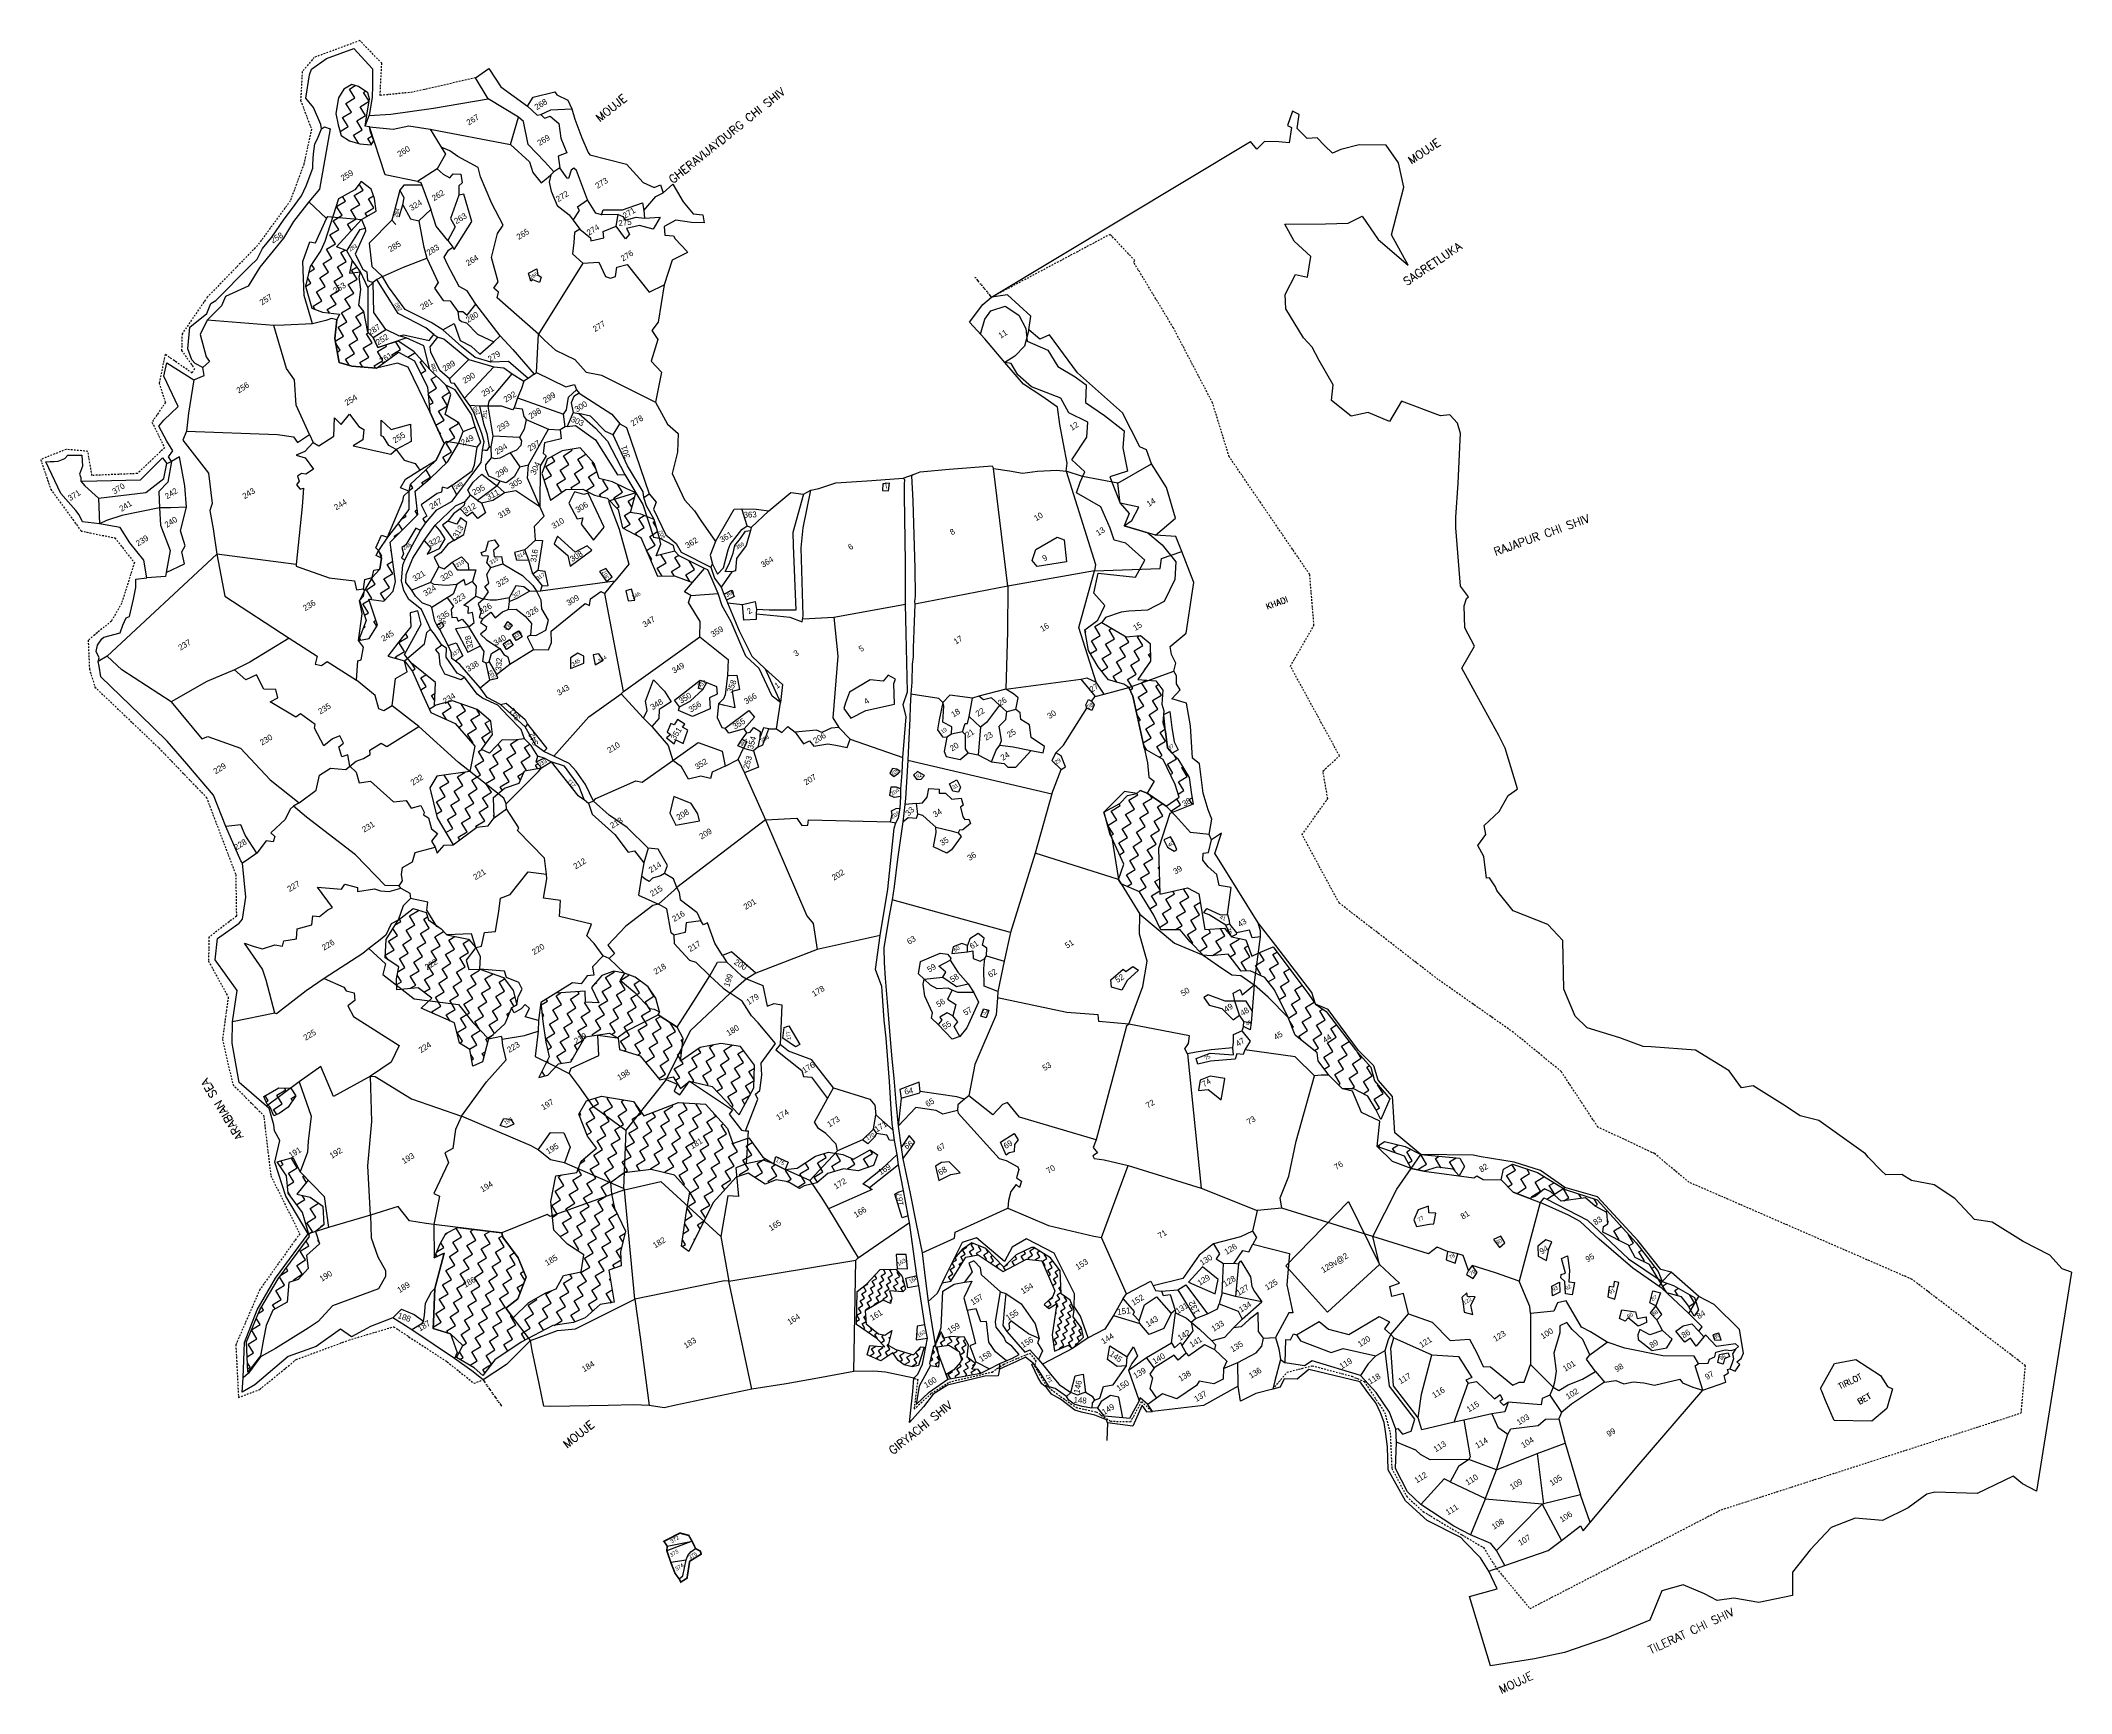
# Model space of a CAD drawing. Header units: metres. Extents: x 319724 to 326380, y 1825641 to 1831057.
import ezdxf
from ezdxf.enums import TextEntityAlignment as Align

# ---------------------------------------------------------------- set-up
doc = ezdxf.new("R2010")
doc.units = ezdxf.units.M
doc.header["$MEASUREMENT"] = 0
doc.linetypes.add('DASHDOT', pattern=[1, 0.5, -0.25, 0, -0.25])
doc.linetypes.add('DIVIDE', pattern=[31.75, 12.7, -6.35, 0, -6.35, 0, -6.35])
for name, color, linetype in [('OFF', 1, 'Continuous'), ('OTHERS', 1, 'Continuous'), ('POLY_HATCH', 12, 'Continuous'), ('POLY_PARCEL', 6, 'Continuous'), ('POLY_ROAD', 30, 'Continuous'), ('POLY_WATER', 4, 'Continuous'), ('TEXT_MAPIN', 7, 'Continuous'), ('TEXT_MAPOUT', 7, 'Continuous'), ('TEXT_PARCEL', 7, 'Continuous'), ('V_BOUND_LINE', 7, 'Continuous'), ('V_BOUND_STREAM_LINE', 7, 'DASHDOT'), ('V_DIVIDE_LINE', 7, 'DIVIDE')]:
    doc.layers.add(name, color=color, linetype=linetype)
doc.styles.get("Standard").update_dxf_attribs({"font": 'simplex.shx'})
doc.styles.add('TEXT _PARCEL', font='', dxfattribs={"height": 0.18})
doc.styles.get('TEXT _PARCEL').set_extended_font_data('Kruti Dev 050')

msp = doc.modelspace()

# ---------------------------------------------------------------- linework, layer by layer
at = {"layer": 'OFF'}
for p, q in [((321148.7, 1830935.5), (321192.4, 1830966.4)), ((322840.6, 1830216.4), (323689.7, 1830726.8)), ((321193.7, 1829725.9), (321200.3, 1829726.2)), ((322551.3, 1829624.1), (322584.2, 1829636.1)), ((322223.7, 1829571.1), (322248.4, 1829584.2)), ((326379.9, 1827021.5), (326265.2, 1826304.3)), ((323787.6, 1826735.5), (323802.5, 1826724)), ((323349.4, 1826563.5), (323367.7, 1826564.5)), ((324476, 1825731.8), (324406.6, 1825958.5))]:
    msp.add_line(p, q, dxfattribs=at)
at = {"layer": 'OTHERS'}
msp.add_line((323220.1, 1826527.2), (323218.8, 1826469.6), dxfattribs=at)
at = {"layer": 'POLY_HATCH'}
for p, q in [((320717, 1830898.7), (320700.3, 1830870.5)), ((320743.8, 1830913.5), (320717, 1830898.7)), ((320765.6, 1830907.2), (320743.8, 1830913.5)), ((320796.3, 1830886.7), (320765.6, 1830907.2)), ((320802.1, 1830867), (320796.3, 1830886.7)), ((320700.3, 1830870.5), (320691.3, 1830818.3)), ((320792.5, 1830813.4), (320802.1, 1830867)), ((320691.3, 1830818.3), (320699.3, 1830782)), ((320699.3, 1830782), (320708.7, 1830746.5)), ((320787.9, 1830777.2), (320792.5, 1830813.4)), ((320801.5, 1830774.6), (320787.9, 1830777.2)), ((320805.2, 1830758.9), (320801.5, 1830774.6)), ((320815.3, 1830729.2), (320805.2, 1830758.9)), ((320708.7, 1830746.5), (320735.6, 1830729.1)), ((320735.6, 1830729.1), (320770, 1830719.8)), ((320770, 1830719.8), (320806.7, 1830715.6)), ((320806.7, 1830715.6), (320815.3, 1830729.2)), ((320753.2, 1830568.5), (320699.5, 1830538.8)), ((320774.3, 1830595.3), (320753.2, 1830568.5)), ((320806.6, 1830570.7), (320774.3, 1830595.3)), ((320818.5, 1830540.4), (320806.6, 1830570.7)), ((320699.5, 1830538.8), (320655.7, 1830398.8)), ((320774.9, 1830471.2), (320823.5, 1830499)), ((320823.5, 1830499), (320818.5, 1830540.4)), ((320693.5, 1830381.5), (320774.9, 1830471.2)), ((320642.5, 1830370.1), (320606.7, 1830317.1)), ((320655.7, 1830398.8), (320642.5, 1830370.1)), ((320727.4, 1830368.8), (320693.5, 1830381.5)), ((320745.1, 1830338.1), (320727.4, 1830368.8)), ((320606.7, 1830317.1), (320591.4, 1830252.9)), ((320772.6, 1830299.7), (320745.1, 1830338.1)), ((320767.7, 1830283.5), (320772.6, 1830299.7)), ((320591.4, 1830252.9), (320612.3, 1830180.2)), ((320766.9, 1830190.5), (320772.8, 1830242.1)), ((320772.8, 1830242.1), (320767.7, 1830283.5)), ((320612.3, 1830180.2), (320647.5, 1830167.7)), ((320647.5, 1830167.7), (320703.1, 1830160.9)), ((320703.1, 1830160.9), (320694.8, 1830142.9)), ((320783.1, 1830169.7), (320766.9, 1830190.5)), ((320796.1, 1830102.2), (320783.1, 1830169.7)), ((322818, 1830144.2), (322837.8, 1830172.3)), ((322837.8, 1830172.3), (322885, 1830187.3)), ((322885, 1830187.3), (322929.4, 1830158.3)), ((322929.4, 1830158.3), (322952.9, 1830114.5)), ((320694.8, 1830142.9), (320687.9, 1830081.1)), ((320813.1, 1830084.9), (320796.1, 1830102.2)), ((320796.1, 1830102.2), (320796.1, 1830102.2)), ((322804.1, 1830095.9), (322818, 1830144.2)), ((322818.1, 1830080.3), (322804.1, 1830095.9)), ((322952.9, 1830114.5), (322957.7, 1830072.5)), ((320687.9, 1830081.1), (320701.7, 1830002.8)), ((320828.6, 1830051.7), (320813.1, 1830084.9)), ((320824.3, 1829983.7), (320896.2, 1830037)), ((320895, 1830072.4), (320828.6, 1830051.7)), ((320946.4, 1830039.1), (320895, 1830072.4)), ((320896.2, 1830037), (320948.6, 1830007.7)), ((320999.2, 1829979.2), (320946.4, 1830039.1)), ((322884.3, 1830002.8), (322818.1, 1830080.3)), ((322957.7, 1830072.5), (323025.1, 1830043.5)), ((323025.1, 1830043.5), (323058.2, 1829989.8)), ((320701.7, 1830002.8), (320743.7, 1829990.8)), ((320743.7, 1829990.8), (320824.3, 1829983.7)), ((320948.6, 1830007.7), (320991.6, 1829921.3)), ((321051.8, 1829928.5), (320999.2, 1829979.2)), ((322905, 1829999.8), (322884.3, 1830002.8)), ((322926.3, 1829962.3), (322905, 1829999.8)), ((322971.6, 1829923.2), (322926.3, 1829962.3)), ((323058.2, 1829989.8), (323114.6, 1829955.8)), ((323114.6, 1829955.8), (323150.4, 1829929.3)), ((320991.6, 1829921.3), (320998.9, 1829841)), ((321050, 1829832.5), (321067.7, 1829898.2)), ((321067.7, 1829898.2), (321051.8, 1829928.5)), ((323067.4, 1829885.3), (322971.6, 1829923.2)), ((323150.4, 1829929.3), (323148.8, 1829871.8)), ((320998.9, 1829841), (321046.8, 1829736.8)), ((321094.3, 1829805.1), (321050, 1829832.5)), ((323093.3, 1829837.7), (323067.4, 1829885.3)), ((323156.1, 1829807.6), (323093.3, 1829837.7)), ((323148.8, 1829871.8), (323210.7, 1829828.8)), ((323210.7, 1829828.8), (323275.3, 1829778.6)), ((321092.9, 1829736.8), (321108.2, 1829776.7)), ((321108.2, 1829776.7), (321094.3, 1829805.1)), ((323103.7, 1829683.5), (323153, 1829758.1)), ((323153, 1829758.1), (323156.1, 1829807.6)), ((323275.3, 1829778.6), (323270.8, 1829722.9)), ((321046.8, 1829736.8), (321020.4, 1829682.5)), ((321058.7, 1829678.7), (321092.9, 1829736.8)), ((321432.8, 1829713), (321383.7, 1829686)), ((321492.1, 1829723.4), (321432.8, 1829713)), ((321538, 1829671.9), (321492.1, 1829723.4)), ((323270.8, 1829722.9), (323286.4, 1829646.1)), ((321020.4, 1829682.5), (320934.6, 1829602.6)), ((320950.9, 1829581.3), (321000.9, 1829622.5)), ((321000.9, 1829622.5), (321058.7, 1829678.7)), ((321383.7, 1829686), (321366.5, 1829639.3)), ((321366.5, 1829639.3), (321394.5, 1829551.4)), ((321554.4, 1829622.8), (321538, 1829671.9)), ((321597.7, 1829611.9), (321554.4, 1829622.8)), ((323145.7, 1829644.1), (323103.7, 1829683.5)), ((323131.1, 1829610.4), (323145.7, 1829644.1)), ((323286.4, 1829646.1), (323228.7, 1829627.5)), ((323228.7, 1829627.5), (323245.5, 1829583.2)), ((320930.6, 1829580.8), (320930.1, 1829521.1)), ((320934.6, 1829602.6), (320930.6, 1829580.8)), ((320960.3, 1829504.9), (320950.9, 1829581.3)), ((321394.5, 1829551.4), (321445.4, 1829586.1)), ((321445.4, 1829586.1), (321500.5, 1829587.3)), ((321500.5, 1829587.3), (321538.6, 1829568.2)), ((321538.6, 1829568.2), (321580.9, 1829558.2)), ((321580.9, 1829558.2), (321616.9, 1829521.3)), ((321645.5, 1829588.7), (321597.7, 1829611.9)), ((321674.2, 1829575.1), (321645.5, 1829588.7)), ((321656.8, 1829511.1), (321674.2, 1829575.1)), ((323119, 1829575.2), (323131.1, 1829610.4)), ((323198.7, 1829529.1), (323119, 1829575.2)), ((323245.5, 1829583.2), (323262.5, 1829541.8)), ((320930.1, 1829521.1), (320860.9, 1829430.2)), ((320868.9, 1829414.2), (320960.3, 1829504.9)), ((321616.9, 1829521.3), (321631.1, 1829461.1)), ((321690.7, 1829505.1), (321656.8, 1829511.1)), ((321734.9, 1829488), (321690.7, 1829505.1)), ((323229.2, 1829459.7), (323198.7, 1829529.1)), ((323262.5, 1829541.8), (323292.1, 1829507.8)), ((323292.1, 1829507.8), (323275.5, 1829466.9)), ((320860.9, 1829430.2), (320831.3, 1829386.6)), ((321631.1, 1829461.1), (321690.4, 1829428.8)), ((321690.4, 1829428.8), (321745.7, 1829302)), ((321751.8, 1829427.3), (321734.9, 1829488)), ((321756.9, 1829407.1), (321751.8, 1829427.3)), ((323242.8, 1829420.4), (323229.2, 1829459.7)), ((323275.5, 1829466.9), (323352.4, 1829444.4)), ((323352.4, 1829444.4), (323399.5, 1829405.5)), ((320831.3, 1829386.6), (320841, 1829361.5)), ((320841, 1829361.5), (320835.4, 1829325.8)), ((320887, 1829285), (320868.9, 1829414.2)), ((321741.4, 1829369.5), (321756.9, 1829407.1)), ((321802.3, 1829384.3), (321741.4, 1829369.5)), ((321817.1, 1829369.5), (321802.3, 1829384.3)), ((321900, 1829327.9), (321817.1, 1829369.5)), ((323280.8, 1829410.4), (323242.8, 1829420.4)), ((323343.1, 1829355.3), (323280.8, 1829410.4)), ((323312.4, 1829299.2), (323343.1, 1829355.3)), ((323399.5, 1829405.5), (323445, 1829348.9)), ((320810.2, 1829297.5), (320785.4, 1829255.4)), ((320835.4, 1829325.8), (320810.2, 1829297.5)), ((321745.7, 1829302), (321800.8, 1829303.2)), ((321800.8, 1829303.2), (321860.5, 1829281.8)), ((321860.5, 1829281.8), (321900, 1829327.9)), ((323175.3, 1829246.4), (323189.7, 1829311.8)), ((323189.7, 1829311.8), (323312.4, 1829299.2)), ((323441.4, 1829291.9), (323406.7, 1829219.3)), ((323445, 1829348.9), (323441.4, 1829291.9)), ((320785.4, 1829255.4), (320769, 1829222.2)), ((320769, 1829222.2), (320791, 1829157.2)), ((320827.7, 1829142.2), (320799.1, 1829227.3)), ((320799.1, 1829227.3), (320848.2, 1829220)), ((320848.2, 1829220), (320879.3, 1829252.9)), ((320879.3, 1829252.9), (320887, 1829285)), ((323212.3, 1829206.4), (323175.3, 1829246.4)), ((320791, 1829157.2), (320765.3, 1829091.8)), ((320959.9, 1829188.3), (320934.8, 1829182.6)), ((320934.8, 1829182.6), (320936.9, 1829136.6)), ((320970.8, 1829145.1), (320959.9, 1829188.3)), ((323146.5, 1829126.9), (323188.9, 1829158.4)), ((323188.9, 1829158.4), (323212.3, 1829206.4)), ((323214.2, 1829167.5), (323201.5, 1829150.8)), ((323265.3, 1829184.9), (323214.2, 1829167.5)), ((323290, 1829187.8), (323265.3, 1829184.9)), ((323351.8, 1829190.7), (323290, 1829187.8)), ((323406.7, 1829219.3), (323351.8, 1829190.7)), ((320765.3, 1829091.8), (320800.2, 1829097.9)), ((320800.2, 1829097.9), (320827.7, 1829142.2)), ((320908.9, 1829100.9), (320862, 1829040.4)), ((320936.9, 1829136.6), (320908.9, 1829100.9)), ((320916.4, 1829045.7), (320970.8, 1829145.1)), ((323158.7, 1829058.6), (323146.5, 1829126.9)), ((323201.5, 1829150.8), (323282, 1829103.5)), ((323282, 1829103.5), (323328.9, 1829107.7)), ((323328.9, 1829107.7), (323360.9, 1829081.6)), ((320862, 1829040.4), (320915.9, 1829025.4)), ((320915.9, 1829025.4), (320942.9, 1828990.4)), ((320939, 1829017.6), (320916.4, 1829045.7)), ((323189.8, 1829005.4), (323158.7, 1829058.6)), ((323361.3, 1829023.6), (323320.1, 1828963.7)), ((323360.9, 1829081.6), (323361.3, 1829023.6)), ((321017.6, 1828954.2), (320939, 1829017.6)), ((320942.9, 1828990.4), (320975.7, 1828916)), ((323223.3, 1828962.5), (323189.8, 1829005.4)), ((323274.5, 1828948.3), (323223.3, 1828962.5)), ((323320.1, 1828963.7), (323379.2, 1828959.6)), ((323379.2, 1828959.6), (323401.4, 1828929.2)), ((320975.7, 1828916), (321002.1, 1828856.1)), ((321014.2, 1828878.5), (321017.6, 1828954.2)), ((321073.2, 1828893.9), (321014.2, 1828878.5)), ((321154.2, 1828865), (321073.2, 1828893.9)), ((323290.6, 1828937.8), (323274.5, 1828948.3)), ((323304, 1828909.4), (323290.6, 1828937.8)), ((323341.8, 1828736.3), (323304, 1828909.4)), ((323401.4, 1828929.2), (323398.1, 1828883)), ((321002.1, 1828856.1), (321082.9, 1828819.1)), ((321198.8, 1828826.9), (321154.2, 1828865)), ((321204.7, 1828783.2), (321198.8, 1828826.9)), ((323398.1, 1828883), (323404.8, 1828860.7)), ((323404.8, 1828860.7), (323401.4, 1828823.3)), ((323401.4, 1828823.3), (323411.1, 1828793.8)), ((321082.9, 1828819.1), (321146.7, 1828745.5)), ((321168.9, 1828734.7), (321204.7, 1828783.2)), ((321236.5, 1828765.9), (321195.1, 1828722)), ((321273.7, 1828765.3), (321236.5, 1828765.9)), ((321309.3, 1828769.2), (321273.7, 1828765.3)), ((321331.5, 1828747), (321309.3, 1828769.2)), ((323411.1, 1828793.8), (323417.1, 1828739.8)), ((321146.7, 1828745.5), (321130.1, 1828662.5)), ((321195.1, 1828722), (321168.9, 1828734.7)), ((321353.1, 1828712), (321331.5, 1828747)), ((321347.8, 1828694.1), (321353.1, 1828712)), ((321365.6, 1828674.4), (321347.8, 1828694.1)), ((323403.5, 1828702), (323341.8, 1828736.3)), ((323441.8, 1828619.8), (323403.5, 1828702)), ((323417.1, 1828739.8), (323432.4, 1828722)), ((323432.4, 1828722), (323450.6, 1828703.6)), ((323450.6, 1828703.6), (323488.2, 1828642.7)), ((321022.8, 1828646.8), (320999, 1828608.5)), ((321130.1, 1828662.5), (321022.8, 1828646.8)), ((321244.5, 1828607.9), (321292.3, 1828624.3)), ((321292.3, 1828624.3), (321309.9, 1828664)), ((321309.9, 1828664), (321365.6, 1828674.4)), ((323488.2, 1828642.7), (323495.8, 1828587.4)), ((320999, 1828608.5), (321022.9, 1828510.2)), ((321208, 1828577.5), (321244.5, 1828607.9)), ((321210, 1828510.9), (321208, 1828577.5)), ((323208, 1828528.6), (323261.1, 1828557.6)), ((323261.1, 1828557.6), (323285.8, 1828583.5)), ((323285.8, 1828583.5), (323317, 1828590.4)), ((323317, 1828590.4), (323327.5, 1828600.2)), ((323327.5, 1828600.2), (323350.7, 1828591.3)), ((323350.7, 1828591.3), (323413.2, 1828549.2)), ((323413.2, 1828549.2), (323455, 1828578.5)), ((323455, 1828578.5), (323441.8, 1828619.8)), ((323495.8, 1828587.4), (323501.3, 1828555.5)), ((321022.9, 1828510.2), (321075.7, 1828422.2)), ((321190.8, 1828484), (321210, 1828510.9)), ((323234.5, 1828444.4), (323208, 1828528.6)), ((323425.1, 1828524.3), (323388.1, 1828409.7)), ((323501.3, 1828555.5), (323425.1, 1828524.3)), ((321075.7, 1828422.2), (321153.4, 1828479.4)), ((321153.4, 1828479.4), (321190.8, 1828484)), ((323274.1, 1828359.1), (323234.5, 1828444.4)), ((323256.3, 1828308.7), (323274.1, 1828359.1)), ((323388.1, 1828409.7), (323392, 1828260.3)), ((323265.3, 1828294.1), (323256.3, 1828308.7)), ((323325.4, 1828267.6), (323265.3, 1828294.1)), ((323372.7, 1828190.9), (323325.4, 1828267.6)), ((323392, 1828260.3), (323483.3, 1828281.3)), ((323483.3, 1828281.3), (323520.4, 1828261)), ((323520.4, 1828261), (323539.6, 1828144)), ((320855.8, 1828111.3), (320895.3, 1828174.9)), ((320895.3, 1828174.9), (320945.1, 1828213.8)), ((320945.1, 1828213.8), (320987.6, 1828200.6)), ((320987.6, 1828200.6), (320994.8, 1828176.1)), ((320994.8, 1828176.1), (321036.1, 1828146.3)), ((323395.2, 1828143.1), (323372.7, 1828190.9)), ((320853, 1828051.8), (320855.8, 1828111.3)), ((321036.1, 1828146.3), (321054.6, 1828126.7)), ((321054.6, 1828126.7), (321126.1, 1828112.6)), ((321126.1, 1828112.6), (321150.2, 1828085.9)), ((323458.6, 1828143.4), (323395.2, 1828143.1)), ((323491.9, 1828103.9), (323458.6, 1828143.4)), ((323534.5, 1828060.4), (323491.9, 1828103.9)), ((323539.6, 1828144), (323604, 1828148.5)), ((323604, 1828148.5), (323626.9, 1828120.6)), ((323626.9, 1828120.6), (323673.6, 1828110.2)), ((323673.6, 1828110.2), (323693.8, 1828057.4)), ((320897.9, 1828021.7), (320853, 1828051.8)), ((321150.2, 1828085.9), (321118.1, 1828044.5)), ((321118.1, 1828044.5), (321126.9, 1828013.2)), ((323559.5, 1828057.9), (323534.5, 1828060.4)), ((323616.4, 1828063.1), (323559.5, 1828057.9)), ((323659.1, 1828008.2), (323616.4, 1828063.1)), ((323693.8, 1828057.4), (323714.4, 1828066.5)), ((323714.4, 1828066.5), (323763.2, 1828087.2)), ((323763.2, 1828087.2), (323880.1, 1827931.3)), ((320890.3, 1827982.9), (320897.9, 1828021.7)), ((320891.5, 1827946.8), (320890.3, 1827982.9)), ((321126.9, 1828013.2), (321163.6, 1828014)), ((321163.6, 1828014), (321240.4, 1827987.4)), ((321240.4, 1827987.4), (321272.4, 1827944.1)), ((321563.1, 1827994.1), (321529.4, 1827954.9)), ((321602.1, 1828007.7), (321563.1, 1827994.1)), ((321637.1, 1828001.1), (321602.1, 1828007.7)), ((321672.2, 1827987.9), (321637.1, 1828001.1)), ((321715.2, 1827956.6), (321672.2, 1827987.9)), ((323688.7, 1828008.9), (323659.1, 1828008.2)), ((323735.9, 1827986.8), (323688.7, 1828008.9)), ((323767.8, 1827946.5), (323735.9, 1827986.8)), ((320961.3, 1827953.1), (320891.5, 1827946.8)), ((321005.5, 1827919.9), (320961.3, 1827953.1)), ((320970.8, 1827886.7), (321005.5, 1827919.9)), ((321284.5, 1827898.1), (321267.4, 1827887.6)), ((321272.4, 1827944.1), (321284.5, 1827898.1)), ((321412.2, 1827935.8), (321363.7, 1827905.3)), ((321363.7, 1827905.3), (321369.4, 1827843)), ((321508.4, 1827942), (321412.2, 1827935.8)), ((321509.6, 1827905.9), (321508.4, 1827942)), ((321553, 1827903.8), (321509.6, 1827905.9)), ((321529.4, 1827954.9), (321553, 1827903.8)), ((321740.6, 1827919.7), (321715.2, 1827956.6)), ((321751.8, 1827874.3), (321740.6, 1827919.7)), ((323812.7, 1827855.9), (323767.8, 1827946.5)), ((323880.1, 1827931.3), (323902.5, 1827899.8)), ((323902.5, 1827899.8), (323937.5, 1827875.3)), ((321079.7, 1827838.3), (320970.8, 1827886.7)), ((321096.7, 1827772.5), (321079.7, 1827838.3)), ((321244.9, 1827835.1), (321191.9, 1827785.8)), ((321267.4, 1827887.6), (321244.9, 1827835.1)), ((321369.4, 1827843), (321379.5, 1827775.6)), ((321747.2, 1827865.1), (321751.8, 1827874.3)), ((321809.9, 1827824.1), (321747.2, 1827865.1)), ((323835.9, 1827797.9), (323812.7, 1827855.9)), ((323937.5, 1827875.3), (324033.3, 1827749.6)), ((321130.7, 1827751.4), (321096.7, 1827772.5)), ((321191.9, 1827785.8), (321171.5, 1827710.9)), ((321379.5, 1827775.6), (321390.8, 1827727.4)), ((321461.5, 1827710.7), (321508.5, 1827792.3)), ((321508.5, 1827792.3), (321587.9, 1827804.5)), ((321587.9, 1827804.5), (321616.1, 1827788.5)), ((321616.1, 1827788.5), (321620.8, 1827751.2)), ((321830.2, 1827787.4), (321809.9, 1827824.1)), ((321820.7, 1827713.2), (321830.2, 1827787.4)), ((321885.1, 1827758.2), (321820.7, 1827713.2)), ((321953.3, 1827771.4), (321885.1, 1827758.2)), ((322017.5, 1827761.1), (321953.3, 1827771.4)), ((322063.2, 1827699.9), (322017.5, 1827761.1)), ((323908.3, 1827740.2), (323835.9, 1827797.9)), ((321140.6, 1827697), (321130.7, 1827751.4)), ((321171.5, 1827710.9), (321140.6, 1827697)), ((321390.8, 1827727.4), (321356.7, 1827659)), ((321386, 1827666.7), (321420.9, 1827704)), ((321420.9, 1827704), (321461.5, 1827710.7)), ((321620.8, 1827751.2), (321689, 1827730.2)), ((321689, 1827730.2), (321753.3, 1827651.6)), ((322061.8, 1827625.4), (322063.2, 1827699.9)), ((323910.7, 1827714), (323908.3, 1827740.2)), ((323945.7, 1827666.7), (323910.7, 1827714)), ((324033.3, 1827749.6), (324083.8, 1827693.7)), ((324083.8, 1827693.7), (324095.7, 1827648.6)), ((320455.2, 1827597.6), (320504, 1827625.1)), ((320504, 1827625.1), (320543.9, 1827625)), ((320543.9, 1827625), (320559.7, 1827598.9)), ((321356.7, 1827659), (321386, 1827666.7)), ((321753.3, 1827651.6), (321797.2, 1827661.9)), ((321797.2, 1827661.9), (321820.7, 1827623.8)), ((321820.7, 1827623.8), (321850.6, 1827647.7)), ((321850.6, 1827647.7), (321924.7, 1827630.1)), ((321924.7, 1827630.1), (322013.4, 1827537.6)), ((322013.4, 1827537.6), (322061.8, 1827625.4)), ((323990.7, 1827621.8), (323945.7, 1827666.7)), ((324095.7, 1827648.6), (324145.6, 1827589.5)), ((320465.9, 1827572.2), (320455.2, 1827597.6)), ((320475.6, 1827561.8), (320465.9, 1827572.2)), ((320465.9, 1827572.2), (320465.9, 1827572.2)), ((320488.2, 1827533.5), (320475.6, 1827561.8)), ((320534.8, 1827562.5), (320505.4, 1827541.8)), ((320559.7, 1827598.9), (320534.8, 1827562.5)), ((321487.6, 1827538.8), (321512.8, 1827583.3)), ((321512.8, 1827583.3), (321561.8, 1827597.8)), ((321561.8, 1827597.8), (321666.9, 1827581.2)), ((321666.9, 1827581.2), (321701.3, 1827534)), ((321701.3, 1827534), (321814.7, 1827577.9)), ((321814.7, 1827577.9), (321902.8, 1827571.8)), ((321902.8, 1827571.8), (321975.2, 1827492.8)), ((324027.9, 1827622.8), (323990.7, 1827621.8)), ((324073.4, 1827597.9), (324027.9, 1827622.8)), ((324098.6, 1827557), (324073.4, 1827597.9)), ((324145.6, 1827589.5), (324116.6, 1827522.2)), ((320505.4, 1827541.8), (320488.2, 1827533.5)), ((321516.1, 1827467), (321487.6, 1827538.8)), ((321975.2, 1827492.8), (321992.7, 1827443.1)), ((324116.6, 1827522.2), (324098.6, 1827557)), ((321495.2, 1827385.7), (321545.8, 1827427.5)), ((321545.8, 1827427.5), (321516.1, 1827467)), ((321992.7, 1827443.1), (322044.4, 1827461.9)), ((322044.4, 1827461.9), (322091.3, 1827398.7)), ((324104.8, 1827433.3), (324128.9, 1827449.4)), ((324193.7, 1827401.5), (324104.8, 1827433.3)), ((324128.9, 1827449.4), (324196.6, 1827433.4)), ((324196.6, 1827433.4), (324247.9, 1827407.6)), ((320498.5, 1827383.5), (320549.8, 1827397.4)), ((320529, 1827337.2), (320498.5, 1827383.5)), ((320549.8, 1827397.4), (320574.3, 1827350.8)), ((321481.5, 1827348.3), (321495.2, 1827385.7)), ((322091.3, 1827398.7), (322127, 1827376.2)), ((322127, 1827376.2), (322163.9, 1827357.6)), ((322163.9, 1827357.6), (322203.6, 1827362)), ((322203.6, 1827362), (322263.5, 1827401.6)), ((322263.5, 1827401.6), (322305.6, 1827414.5)), ((322355.1, 1827360.5), (322304.2, 1827344.8)), ((322305.6, 1827414.5), (322352.6, 1827406.6)), ((322352.6, 1827406.6), (322388.1, 1827391.7)), ((322403.5, 1827353.9), (322355.1, 1827360.5)), ((322388.1, 1827391.7), (322442.7, 1827422.8)), ((322453.3, 1827371.5), (322403.5, 1827353.9)), ((322442.7, 1827422.8), (322466.3, 1827405.8)), ((322466.3, 1827405.8), (322453.3, 1827371.5)), ((324216.1, 1827360.7), (324193.7, 1827401.5)), ((324258.9, 1827352.7), (324216.1, 1827360.7)), ((324247.9, 1827407.6), (324375.9, 1827394.6)), ((324301.6, 1827365.1), (324258.9, 1827352.7)), ((324353.1, 1827359.2), (324301.6, 1827365.1)), ((324372.9, 1827337.2), (324353.1, 1827359.2)), ((324390.8, 1827367.4), (324372.9, 1827337.2)), ((324375.9, 1827394.6), (324390.8, 1827367.4)), ((324511, 1827324.3), (324518.7, 1827359.3)), ((324518.7, 1827359.3), (324547.9, 1827375.1)), ((324547.9, 1827375.1), (324630.5, 1827348.5)), ((320535.1, 1827280.5), (320529, 1827337.2)), ((320600.1, 1827323.1), (320563.5, 1827277)), ((320574.3, 1827350.8), (320600.1, 1827323.1)), ((321395.4, 1827253), (321412, 1827337)), ((321412, 1827337), (321481.5, 1827348.3)), ((321636.2, 1827347.3), (321591.3, 1827314.5)), ((321591.3, 1827314.5), (321594.9, 1827277.8)), ((321724.5, 1827357.9), (321636.2, 1827347.3)), ((321801.6, 1827339.7), (321724.5, 1827357.9)), ((321851.9, 1827283.9), (321801.6, 1827339.7)), ((322003.4, 1827332.8), (321928.4, 1827249.6)), ((322042.5, 1827346.4), (322003.4, 1827332.8)), ((322099, 1827310.2), (322042.5, 1827346.4)), ((322135, 1827324.5), (322099, 1827310.2)), ((322173.9, 1827317), (322135, 1827324.5)), ((322211, 1827295.2), (322173.9, 1827317)), ((322226.3, 1827304.6), (322211, 1827295.2)), ((322267.7, 1827314.4), (322226.3, 1827304.6)), ((322304.2, 1827344.8), (322267.7, 1827314.4)), ((324549.7, 1827283.9), (324511, 1827324.3)), ((324653.1, 1827294.2), (324623, 1827270.7)), ((324630.5, 1827348.5), (324720.2, 1827291.9)), ((324673.8, 1827284.7), (324653.1, 1827294.2)), ((324720.2, 1827291.9), (324825.5, 1827258.2)), ((320581.9, 1827217.3), (320535.1, 1827280.5)), ((320563.5, 1827277), (320606.7, 1827266.8)), ((320606.7, 1827266.8), (320648.6, 1827237.4)), ((320648.6, 1827237.4), (320652, 1827176.4)), ((321405.8, 1827159.5), (321395.4, 1827253)), ((321594.9, 1827277.8), (321605, 1827231.5)), ((321605, 1827231.5), (321640.9, 1827156.3)), ((321840, 1827213.5), (321851.9, 1827283.9)), ((321928.4, 1827249.6), (321848.1, 1827089.5)), ((324604.9, 1827262.8), (324549.7, 1827283.9)), ((324623, 1827270.7), (324604.9, 1827262.8)), ((324707.8, 1827253.8), (324673.8, 1827284.7)), ((324787.2, 1827265.6), (324707.8, 1827253.8)), ((324819, 1827238.2), (324787.2, 1827265.6)), ((324856.8, 1827217.1), (324819, 1827238.2)), ((324825.5, 1827258.2), (324953.3, 1827117.7)), ((320605, 1827138.7), (320581.9, 1827217.3)), ((320652, 1827176.4), (320624.2, 1827154.4)), ((321051.6, 1827148.6), (321090.3, 1827168)), ((321090.3, 1827168), (321235.6, 1827150.3)), ((321450.1, 1827113.2), (321405.8, 1827159.5)), ((321824.4, 1827106.5), (321840, 1827213.5)), ((324844.6, 1827152.6), (324845.8, 1827170.7)), ((324845.8, 1827170.7), (324860.2, 1827179.5)), ((324860.2, 1827179.5), (324856.8, 1827217.1)), ((320502.2, 1826999.6), (320605, 1827138.7)), ((320637.4, 1827114.8), (320595.6, 1827075.8)), ((320624.2, 1827154.4), (320637.4, 1827114.8)), ((321013.6, 1827068.8), (321033.6, 1827113.8)), ((321033.6, 1827113.8), (321051.6, 1827148.6)), ((321235.6, 1827150.3), (321238.9, 1827136.5)), ((321238.9, 1827136.5), (321289.3, 1827068.9)), ((321503.6, 1827077.8), (321450.1, 1827113.2)), ((321640.9, 1827156.3), (321624.8, 1827088.5)), ((321848.1, 1827089.5), (321824.4, 1827106.5)), ((322744, 1827095.9), (322716.8, 1827063.9)), ((322775.9, 1827117.5), (322744, 1827095.9)), ((322821.8, 1827098.8), (322775.9, 1827117.5)), ((322881.1, 1827037.9), (322821.8, 1827098.8)), ((322971.3, 1827102.6), (322920.9, 1827078.8)), ((322979, 1827101.9), (322971.3, 1827102.6)), ((323033.7, 1827068.9), (322979, 1827101.9)), ((324927.7, 1827110.4), (324844.6, 1827152.6)), ((324950.3, 1827069.9), (324927.7, 1827110.4)), ((324953.3, 1827117.7), (325025.3, 1827023.3)), ((320600.3, 1827034), (320567.3, 1826997.9)), ((320595.6, 1827075.8), (320600.3, 1827034)), ((321046.7, 1827084), (321013.6, 1827068.8)), ((321015.6, 1826968.3), (321046.7, 1827084)), ((321289.3, 1827068.9), (321314.9, 1827004.8)), ((321495.4, 1827022.8), (321503.6, 1827077.8)), ((321626.9, 1827042.5), (321586, 1827027.7)), ((321586, 1827027.7), (321603.4, 1826922.7)), ((321624.8, 1827088.5), (321626.9, 1827042.5)), ((322430.6, 1826982.3), (322475.4, 1827029.9)), ((322475.4, 1827029.9), (322527.1, 1827031.1)), ((322527.1, 1827031.1), (322547.1, 1827007.3)), ((322716.8, 1827063.9), (322688.3, 1827007)), ((322707, 1826991.9), (322755.9, 1827070.8)), ((322755.9, 1827070.8), (322796.7, 1827077.9)), ((322796.7, 1827077.9), (322878.9, 1827023.9)), ((322878.9, 1827023.9), (322955.4, 1827063.9)), ((322920.9, 1827078.8), (322881.1, 1827037.9)), ((322955.4, 1827063.9), (323005.6, 1827058.8)), ((323005.6, 1827058.8), (323048.2, 1826960.5)), ((323065.9, 1827025.6), (323033.7, 1827068.9)), ((323069.2, 1826950), (323065.9, 1827025.6)), ((324996.9, 1827046.6), (324950.3, 1827069.9)), ((325019, 1827010.8), (324996.9, 1827046.6)), ((320441.7, 1826898.4), (320502.2, 1826999.6)), ((320537.1, 1826987.1), (320531.7, 1826923.3)), ((320567.3, 1826997.9), (320537.1, 1826987.1)), ((321010.9, 1826858.1), (321015.6, 1826968.3)), ((321314.9, 1827004.8), (321288.1, 1826934.4)), ((321379.8, 1826954), (321413.9, 1826967.2)), ((321413.9, 1826967.2), (321437.2, 1827010.5)), ((321437.2, 1827010.5), (321495.4, 1827022.8)), ((322400.3, 1826958.2), (322430.6, 1826982.3)), ((322549.4, 1826956.6), (322505.5, 1826960.3)), ((322505.5, 1826960.3), (322513.2, 1826936.1)), ((322547.1, 1827007.3), (322558.5, 1826965.6)), ((322558.5, 1826965.6), (322549.4, 1826956.6)), ((322688.3, 1827007), (322678.2, 1826986)), ((322678.2, 1826986), (322707, 1826991.9)), ((323048.2, 1826960.5), (323041.6, 1826942)), ((325054.4, 1826953.4), (325019, 1827010.8)), ((325025.3, 1827023.3), (325038.2, 1826990.4)), ((325038.2, 1826990.4), (325076.2, 1826978.1)), ((325076.2, 1826978.1), (325145, 1826938.9)), ((320398.5, 1826793.1), (320441.7, 1826898.4)), ((320484.8, 1826896.9), (320463.1, 1826846.7)), ((320531.7, 1826923.3), (320484.8, 1826896.9)), ((321288.1, 1826934.4), (321248.2, 1826903.6)), ((321248.2, 1826903.6), (321272.5, 1826871.7)), ((321272.5, 1826871.7), (321323.3, 1826921.8)), ((321323.3, 1826921.8), (321379.8, 1826954)), ((321557.8, 1826915.6), (321508.4, 1826871.9)), ((321603.4, 1826922.7), (321557.8, 1826915.6)), ((322398.2, 1826850.4), (322400.3, 1826958.2)), ((322484.8, 1826929.4), (322426.4, 1826895.2)), ((322426.4, 1826895.2), (322429.6, 1826852)), ((322509.2, 1826919.2), (322484.8, 1826929.4)), ((322513.2, 1826936.1), (322509.2, 1826919.2)), ((323041.6, 1826942), (323012.9, 1826915.2)), ((323012.9, 1826915.2), (323027.8, 1826902.8)), ((323027.8, 1826902.8), (323054, 1826918.9)), ((323054, 1826918.9), (323039.7, 1826816.2)), ((323097.9, 1826929.8), (323069.2, 1826950)), ((323111.2, 1826896.5), (323097.9, 1826929.8)), ((323108.3, 1826874.8), (323111.2, 1826896.5)), ((325101.9, 1826940.7), (325054.4, 1826953.4)), ((325122.1, 1826916), (325101.9, 1826940.7)), ((325143.5, 1826877.3), (325122.1, 1826916)), ((325157.7, 1826898.4), (325143.5, 1826877.3)), ((325145, 1826938.9), (325157.7, 1826898.4)), ((320463.1, 1826846.7), (320454.1, 1826801.6)), ((321010.7, 1826837.3), (321010.9, 1826858.1)), ((321067.1, 1826819), (321010.7, 1826837.3)), ((321403, 1826846.3), (321298.2, 1826791.9)), ((321470.5, 1826856.4), (321403, 1826846.3)), ((321508.4, 1826871.9), (321470.5, 1826856.4)), ((322464.4, 1826804.6), (322398.2, 1826850.4)), ((322429.6, 1826852), (322469.8, 1826819)), ((322490.2, 1826815.3), (322513.7, 1826829.9)), ((322513.7, 1826829.9), (322501.4, 1826782.5)), ((322675.5, 1826826.1), (322655.8, 1826783.1)), ((322685, 1826804.9), (322675.5, 1826826.1)), ((323135.7, 1826839.3), (323108.3, 1826874.8)), ((323141.8, 1826808.8), (323135.7, 1826839.3)), ((320403.2, 1826693.4), (320398.5, 1826793.1)), ((320454.1, 1826801.6), (320444.8, 1826746.8)), ((320454.1, 1826801.6), (320454.1, 1826801.6)), ((321107.6, 1826780.7), (321067.1, 1826819)), ((321086.9, 1826742.1), (321107.6, 1826780.7)), ((321298.2, 1826791.9), (321212.8, 1826733.9)), ((322432.6, 1826750.6), (322441, 1826781.1)), ((322441, 1826781.1), (322490.3, 1826777.2)), ((322490.3, 1826777.2), (322464.4, 1826804.6)), ((322469.8, 1826819), (322490.2, 1826815.3)), ((322501.4, 1826782.5), (322526.9, 1826767.6)), ((322526.9, 1826767.6), (322584.3, 1826750.7)), ((322584.3, 1826750.7), (322608.3, 1826776.3)), ((322619.6, 1826775.8), (322600.8, 1826715.4)), ((322608.3, 1826776.3), (322619.6, 1826775.8)), ((322649.7, 1826777.8), (322637.4, 1826722.6)), ((322655.8, 1826783.1), (322649.7, 1826777.8)), ((322662.7, 1826776.7), (322700.9, 1826782.2)), ((322670.3, 1826738), (322662.7, 1826776.7)), ((322706.6, 1826811), (322685, 1826804.9)), ((322700.9, 1826782.2), (322733.8, 1826761)), ((322737.2, 1826808.2), (322706.6, 1826811)), ((322733.8, 1826761), (322742.3, 1826735.5)), ((322750.9, 1826809.5), (322737.2, 1826808.2)), ((322765, 1826783.8), (322750.9, 1826809.5)), ((322761, 1826743.4), (322765, 1826783.8)), ((323039.7, 1826816.2), (323047.2, 1826763)), ((323047.2, 1826763), (323093.1, 1826782.4)), ((323093.1, 1826782.4), (323105.9, 1826771.2)), ((323105.9, 1826771.2), (323141.8, 1826808.8)), ((320444.8, 1826746.8), (320403.2, 1826693.4)), ((320403.2, 1826693.4), (320403.2, 1826693.4)), ((321144.6, 1826708.3), (321086.9, 1826742.1)), ((321173.4, 1826683.3), (321144.6, 1826708.3)), ((321212.8, 1826733.9), (321173.4, 1826683.3)), ((322477.2, 1826731.2), (322432.6, 1826750.6)), ((322516.9, 1826757.6), (322477.2, 1826731.2)), ((322534.4, 1826732.2), (322516.9, 1826757.6)), ((322554.4, 1826717.4), (322534.4, 1826732.2)), ((322579.8, 1826711.5), (322554.4, 1826717.4)), ((322600.8, 1826715.4), (322579.8, 1826711.5)), ((322637.4, 1826722.6), (322640.9, 1826715.5)), ((322640.9, 1826715.5), (322667.2, 1826710.8)), ((322667.2, 1826710.8), (322670.3, 1826738)), ((322716.4, 1826701.5), (322691.4, 1826686.1)), ((322739, 1826726.3), (322716.4, 1826701.5)), ((322742.3, 1826735.5), (322739, 1826726.3)), ((322788.4, 1826722.4), (322761, 1826743.4)), ((322776.2, 1826704.1), (322788.4, 1826722.4)), ((322797.1, 1826702.5), (322776.2, 1826704.1)), ((322805.2, 1826690.2), (322797.1, 1826702.5)), ((321173.4, 1826683.3), (321173.4, 1826683.3)), ((322691.4, 1826686.1), (322697.2, 1826670.3)), ((322697.2, 1826670.3), (322805.2, 1826690.2))]:
    msp.add_line(p, q, dxfattribs=at)
at = {"layer": 'POLY_HATCH', "linetype": 'Continuous'}
for p, q in [((320735.5, 1830898.5), (320754.6, 1830910.4)), ((320753.3, 1830869.7), (320735.5, 1830898.5)), ((320782.2, 1830887.5), (320788.9, 1830891.6)), ((320800, 1830858.6), (320782.2, 1830887.5)), ((320693.8, 1830832.9), (320695.6, 1830834)), ((320695.6, 1830834), (320694.4, 1830836)), ((320706.3, 1830880.5), (320706.6, 1830880.7)), ((320706.6, 1830880.7), (320706.5, 1830880.9)), ((320713.4, 1830805.1), (320742.3, 1830823)), ((320724.5, 1830851.8), (320753.3, 1830869.7)), ((320742.3, 1830823), (320724.5, 1830851.8)), ((320771.2, 1830840.8), (320800, 1830858.6)), ((320789, 1830811.9), (320771.2, 1830840.8)), ((320705.1, 1830760.1), (320731.2, 1830776.3)), ((320731.2, 1830776.3), (320713.4, 1830805.1)), ((320749.1, 1830747.4), (320777.9, 1830765.2)), ((320760.1, 1830794.1), (320789, 1830811.9)), ((320777.9, 1830765.2), (320760.1, 1830794.1)), ((320710.4, 1830745.4), (320707.9, 1830749.5)), ((320765.3, 1830721.1), (320749.1, 1830747.4)), ((320795.8, 1830736.4), (320809.9, 1830745.1)), ((320807.7, 1830717.1), (320795.8, 1830736.4)), ((320751.6, 1830549.6), (320780.4, 1830567.4)), ((320780.4, 1830567.4), (320768.1, 1830587.4)), ((320693.8, 1830513.9), (320722.7, 1830531.7)), ((320711.6, 1830485), (320693.8, 1830513.9)), ((320722.7, 1830531.7), (320713.5, 1830546.6)), ((320740.5, 1830502.9), (320769.4, 1830520.7)), ((320758.3, 1830474), (320740.5, 1830502.9)), ((320769.4, 1830520.7), (320751.6, 1830549.6)), ((320787.2, 1830491.8), (320816.1, 1830509.6)), ((320793.4, 1830481.8), (320787.2, 1830491.8)), ((320798.3, 1830538.5), (320815.2, 1830549)), ((320816.1, 1830509.6), (320798.3, 1830538.5)), ((320671.7, 1830420.5), (320700.6, 1830438.3)), ((320689.6, 1830391.6), (320671.7, 1830420.5)), ((320682.8, 1830467.2), (320711.6, 1830485)), ((320700.6, 1830438.3), (320682.8, 1830467.2)), ((320729.5, 1830456.2), (320758.3, 1830474)), ((320742.3, 1830435.3), (320729.5, 1830456.2)), ((320660.7, 1830373.8), (320689.6, 1830391.6)), ((320678.5, 1830344.9), (320660.7, 1830373.8)), ((320707.4, 1830362.8), (320721, 1830371.2)), ((320725.2, 1830333.9), (320707.4, 1830362.8)), ((320718.4, 1830409.5), (320719.5, 1830410.1)), ((320718.6, 1830409.2), (320718.4, 1830409.5)), ((320602.1, 1830297.7), (320620.8, 1830309.3)), ((320620.8, 1830309.3), (320611.5, 1830324.3)), ((320638.6, 1830280.4), (320667.5, 1830298.2)), ((320649.6, 1830327.1), (320678.5, 1830344.9)), ((320667.5, 1830298.2), (320649.6, 1830327.1)), ((320685.3, 1830269.4), (320714.2, 1830287.2)), ((320696.3, 1830316.1), (320725.2, 1830333.9)), ((320714.2, 1830287.2), (320696.3, 1830316.1)), ((320743, 1830305), (320760.9, 1830316.1)), ((320760.9, 1830276.1), (320743, 1830305)), ((320591.8, 1830251.5), (320609.7, 1830262.6)), ((320609.7, 1830262.6), (320598.2, 1830281.3)), ((320627.5, 1830233.7), (320656.4, 1830251.5)), ((320645.4, 1830204.8), (320627.5, 1830233.7)), ((320656.4, 1830251.5), (320638.6, 1830280.4)), ((320674.2, 1830222.7), (320703.1, 1830240.5)), ((320692.1, 1830193.8), (320674.2, 1830222.7)), ((320703.1, 1830240.5), (320685.3, 1830269.4)), ((320720.9, 1830211.6), (320749.8, 1830229.4)), ((320732, 1830258.3), (320760.9, 1830276.1)), ((320749.8, 1830229.4), (320732, 1830258.3)), ((320616.5, 1830187), (320645.4, 1830204.8)), ((320623.1, 1830176.4), (320616.5, 1830187)), ((320663.2, 1830176), (320692.1, 1830193.8)), ((320670, 1830164.9), (320663.2, 1830176)), ((320709.9, 1830164.9), (320738.8, 1830182.7)), ((320727.7, 1830136.1), (320709.9, 1830164.9)), ((320738.8, 1830182.7), (320720.9, 1830211.6)), ((320756.6, 1830153.9), (320782.8, 1830170.1)), ((320774.4, 1830125), (320756.6, 1830153.9)), ((320767.6, 1830200.6), (320768.1, 1830200.8)), ((320768, 1830200), (320767.6, 1830200.6)), ((320689.4, 1830072.5), (320716.7, 1830089.4)), ((320698.8, 1830118.2), (320727.7, 1830136.1)), ((320716.7, 1830089.4), (320698.8, 1830118.2)), ((320745.5, 1830107.2), (320774.4, 1830125)), ((320763.4, 1830078.3), (320745.5, 1830107.2)), ((320792.2, 1830096.1), (320798.4, 1830099.9)), ((320810.1, 1830067.3), (320792.2, 1830096.1)), ((320705.6, 1830042.7), (320690.3, 1830067.4)), ((320695.8, 1830036.6), (320705.6, 1830042.7)), ((320723.4, 1830013.8), (320752.3, 1830031.6)), ((320734.5, 1830060.5), (320763.4, 1830078.3)), ((320752.3, 1830031.6), (320734.5, 1830060.5)), ((320781.2, 1830049.4), (320810.1, 1830067.3)), ((320799, 1830020.6), (320781.2, 1830049.4)), ((320827.9, 1830038.4), (320856.8, 1830056.2)), ((320845.7, 1830009.5), (320827.9, 1830038.4)), ((320856.8, 1830056.2), (320854.5, 1830059.8)), ((320874.6, 1830027.3), (320903.5, 1830045.2)), ((320877.3, 1830023), (320874.6, 1830027.3)), ((320903.5, 1830045.2), (320888, 1830070.2)), ((320926.9, 1830019.8), (320950.2, 1830034.1)), ((320950.2, 1830034.1), (320948.6, 1830036.6)), ((320736.3, 1829992.9), (320723.4, 1830013.8)), ((320770.1, 1830002.7), (320799, 1830020.6)), ((320779.5, 1829987.6), (320770.1, 1830002.7)), ((320816.8, 1829991.7), (320845.7, 1830009.5)), ((320821.6, 1829983.9), (320816.8, 1829991.7)), ((320968, 1830005.2), (320973.4, 1830008.6)), ((320985.8, 1829976.4), (320968, 1830005.2)), ((320969.3, 1829966.1), (320985.8, 1829976.4)), ((321003.6, 1829947.5), (321021, 1829958.2)), ((320993.4, 1829901.3), (321021.5, 1829918.6)), ((321010.4, 1829871.9), (320993.6, 1829899.1)), ((321021.5, 1829918.6), (321003.6, 1829947.5)), ((321039.3, 1829889.8), (321064.1, 1829905.1)), ((321057.1, 1829860.9), (321039.3, 1829889.8)), ((320996.8, 1829863.5), (321010.4, 1829871.9)), ((321028.2, 1829843.1), (321057.1, 1829860.9)), ((321046.1, 1829814.2), (321028.2, 1829843.1)), ((321018.9, 1829797.4), (321046.1, 1829814.2)), ((321035, 1829767.5), (321025.8, 1829782.4)), ((321033.2, 1829766.4), (321035, 1829767.5)), ((321052.8, 1829738.6), (321081.7, 1829756.4)), ((321063.9, 1829785.3), (321092.8, 1829803.1)), ((321081.7, 1829756.4), (321063.9, 1829785.3)), ((321092.8, 1829803.1), (321089.9, 1829807.8)), ((321041.8, 1829691.9), (321070.7, 1829709.7)), ((321053.2, 1829673.4), (321041.8, 1829691.9)), ((321070.7, 1829709.7), (321052.8, 1829738.6)), ((321408.6, 1829679.1), (321399.1, 1829694.5)), ((321437.5, 1829696.9), (321466.4, 1829714.8)), ((321455.3, 1829668.1), (321437.5, 1829696.9)), ((321466.4, 1829714.8), (321464.1, 1829718.5)), ((321484.2, 1829685.9), (321510.9, 1829702.4)), ((320973, 1829609.6), (321001.9, 1829627.4)), ((321001.9, 1829627.4), (320987, 1829651.4)), ((321008.1, 1829671.1), (321012.9, 1829674.1)), ((321012.9, 1829674.1), (321012.3, 1829675)), ((321373.4, 1829617.5), (321397.6, 1829632.4)), ((321379.7, 1829661.3), (321408.6, 1829679.1)), ((321397.6, 1829632.4), (321379.7, 1829661.3)), ((321415.4, 1829603.5), (321444.3, 1829621.4)), ((321426.4, 1829650.2), (321455.3, 1829668.1)), ((321444.3, 1829621.4), (321426.4, 1829650.2)), ((321473.1, 1829639.2), (321502, 1829657)), ((321491, 1829610.3), (321473.1, 1829639.2)), ((321502, 1829657), (321484.2, 1829685.9)), ((321519.8, 1829628.1), (321547, 1829644.9)), ((321537.7, 1829599.3), (321519.8, 1829628.1)), ((321530.9, 1829674.8), (321533.8, 1829676.7)), ((321544.3, 1829653.1), (321530.9, 1829674.8)), ((320931.2, 1829583.7), (320944.1, 1829591.7)), ((320944.1, 1829591.7), (320936.4, 1829604.2)), ((320977.1, 1829602.9), (320973, 1829609.6)), ((321386.5, 1829585.7), (321380.4, 1829595.6)), ((321384, 1829584.2), (321386.5, 1829585.7)), ((321431.8, 1829576.9), (321415.4, 1829603.5)), ((321462.1, 1829592.5), (321491, 1829610.3)), ((321465.7, 1829586.6), (321462.1, 1829592.5)), ((321510.3, 1829582.4), (321537.7, 1829599.3)), ((321555.5, 1829570.4), (321584.4, 1829588.2)), ((321559.9, 1829563.2), (321555.5, 1829570.4)), ((321566.5, 1829617.1), (321569.6, 1829619)), ((321584.4, 1829588.2), (321566.5, 1829617.1)), ((321602.2, 1829559.3), (321631.1, 1829577.2)), ((321620, 1829530.5), (321602.2, 1829559.3)), ((321631.1, 1829577.2), (321614.7, 1829603.6)), ((321648.9, 1829548.3), (321670.6, 1829561.7)), ((321673.6, 1829572.8), (321671.4, 1829576.4)), ((320904.6, 1829487.6), (320922, 1829498.3)), ((320922, 1829498.3), (320917.9, 1829505)), ((320930.3, 1829543.3), (320933.1, 1829545)), ((320933.1, 1829545), (320930.4, 1829549.4)), ((320950.9, 1829516.2), (320958.3, 1829520.8)), ((320958.8, 1829503.4), (320950.9, 1829516.2)), ((321612.5, 1829525.8), (321620, 1829530.5)), ((321637.8, 1829501.6), (321657.5, 1829513.7)), ((321655.7, 1829472.7), (321637.8, 1829501.6)), ((321661.4, 1829528), (321648.9, 1829548.3)), ((321684.5, 1829490.5), (321701.4, 1829500.9)), ((321702.4, 1829461.7), (321684.5, 1829490.5)), ((320882.1, 1829433.8), (320899.3, 1829444.4)), ((320884.6, 1829429.8), (320882.1, 1829433.8)), ((320909.3, 1829454.4), (320895.9, 1829476.1)), ((321634.1, 1829459.4), (321655.7, 1829472.7)), ((321673.5, 1829443.8), (321702.4, 1829461.7)), ((321678.9, 1829435), (321673.5, 1829443.8)), ((321720.2, 1829432.8), (321745.8, 1829448.6)), ((321738, 1829403.9), (321720.2, 1829432.8)), ((321731.2, 1829479.5), (321736.4, 1829482.7)), ((321742.2, 1829461.8), (321731.2, 1829479.5)), ((320842.2, 1829369.3), (320831.4, 1829386.8)), ((320838.8, 1829367.2), (320842.2, 1829369.3)), ((320849.8, 1829413.9), (320853.2, 1829416)), ((320853.2, 1829416), (320852.3, 1829417.5)), ((320871.1, 1829387.1), (320872.5, 1829388)), ((320873.1, 1829383.8), (320871.1, 1829387.1)), ((321709.1, 1829386.1), (321738, 1829403.9)), ((321727, 1829357.2), (321709.1, 1829386.1)), ((321722.8, 1829354.6), (321727, 1829357.2)), ((321773.7, 1829346.2), (321756.9, 1829373.3)), ((321802.5, 1829364), (321815, 1829371.7)), ((321820.4, 1829335.1), (321802.5, 1829364)), ((320820.1, 1829275.9), (320808.5, 1829294.7)), ((320849, 1829293.7), (320877.8, 1829311.5)), ((320866.8, 1829264.8), (320849, 1829293.7)), ((320860, 1829340.4), (320877.7, 1829351.3)), ((320877.8, 1829311.5), (320860, 1829340.4)), ((321744.8, 1829328.4), (321773.7, 1829346.2)), ((321760.9, 1829302.3), (321744.8, 1829328.4)), ((321791.5, 1829317.3), (321820.4, 1829335.1)), ((321800.2, 1829303.2), (321791.5, 1829317.3)), ((321838.2, 1829306.3), (321867.1, 1829324.1)), ((321851.2, 1829285.1), (321838.2, 1829306.3)), ((321849.2, 1829353), (321849.6, 1829353.2)), ((321867.1, 1829324.1), (321849.2, 1829353)), ((320780.2, 1829211.4), (320800.3, 1829223.8)), ((320791.2, 1829258.1), (320820.1, 1829275.9)), ((320809.1, 1829229.2), (320791.2, 1829258.1)), ((320804.7, 1829226.5), (320809.1, 1829229.2)), ((320837.9, 1829247), (320866.8, 1829264.8)), ((320852.1, 1829224.1), (320837.9, 1829247)), ((320798, 1829182.5), (320780.2, 1829211.4)), ((320785.1, 1829174.5), (320798, 1829182.5)), ((320815.8, 1829153.6), (320822.5, 1829157.7)), ((320773.4, 1829093.2), (320768.8, 1829100.7)), ((320781.1, 1829132.2), (320787, 1829135.8)), ((320787, 1829135.8), (320784.3, 1829140.2)), ((320804.8, 1829106.9), (320806.4, 1829107.9)), ((320805.3, 1829106.1), (320804.8, 1829106.9)), ((320825.3, 1829138.3), (320815.8, 1829153.6)), ((320898.2, 1829084.8), (320927.1, 1829102.7)), ((320927.1, 1829102.7), (320919.7, 1829114.6)), ((320938.1, 1829149.4), (320936.2, 1829152.5)), ((320936.4, 1829148.3), (320938.1, 1829149.4)), ((320955.9, 1829120.5), (320958.1, 1829121.8)), ((320956.7, 1829119.2), (320955.9, 1829120.5)), ((323150, 1829119.2), (323147, 1829124)), ((323148.1, 1829118), (323150, 1829119.2)), ((323167.8, 1829090.3), (323196.7, 1829108.2)), ((323185.7, 1829061.5), (323167.8, 1829090.3)), ((323178.9, 1829137), (323201.4, 1829150.9)), ((323196.7, 1829108.2), (323178.9, 1829137)), ((323214.5, 1829079.3), (323243.4, 1829097.1)), ((323225.6, 1829126), (323234.4, 1829131.5)), ((323243.4, 1829097.1), (323225.6, 1829126)), ((323290.1, 1829086.1), (323277.9, 1829105.9)), ((323319, 1829103.9), (323324.5, 1829107.3)), ((323336.8, 1829075), (323319, 1829103.9)), ((320887.1, 1829038.1), (320916, 1829056)), ((320890.7, 1829032.4), (320887.1, 1829038.1)), ((320916, 1829056), (320898.2, 1829084.8)), ((323164.6, 1829048.5), (323185.7, 1829061.5)), ((323203.5, 1829032.6), (323232.4, 1829050.4)), ((323221.3, 1829003.7), (323203.5, 1829032.6)), ((323232.4, 1829050.4), (323214.5, 1829079.3)), ((323250.2, 1829021.5), (323279.1, 1829039.4)), ((323261.2, 1829068.2), (323290.1, 1829086.1)), ((323279.1, 1829039.4), (323261.2, 1829068.2)), ((323296.9, 1829010.5), (323325.8, 1829028.3)), ((323307.9, 1829057.2), (323336.8, 1829075)), ((323325.8, 1829028.3), (323307.9, 1829057.2)), ((323354.6, 1829046.1), (323361.1, 1829050.2)), ((323361.3, 1829035.4), (323354.6, 1829046.1)), ((320951.7, 1828998.2), (320940.4, 1829016.4)), ((320941.7, 1828992), (320951.7, 1828998.2)), ((320969.5, 1828969.3), (320986.1, 1828979.6)), ((320987.3, 1828940.5), (320969.5, 1828969.3)), ((323200.9, 1828991.1), (323221.3, 1829003.7)), ((323239.1, 1828974.8), (323268, 1828992.7)), ((323251.6, 1828954.6), (323239.1, 1828974.8)), ((323268, 1828992.7), (323250.2, 1829021.5)), ((323285.8, 1828963.8), (323314.7, 1828981.6)), ((323303.7, 1828934.9), (323285.8, 1828963.8)), ((323314.7, 1828981.6), (323296.9, 1829010.5)), ((323332.5, 1828952.8), (323347.2, 1828961.8)), ((323343.6, 1828999.4), (323345.5, 1829000.7)), ((323344.1, 1828998.6), (323343.6, 1828999.4)), ((320969.7, 1828929.6), (320987.3, 1828940.5)), ((321005.1, 1828911.6), (321016, 1828918.3)), ((321015, 1828895.6), (321005.1, 1828911.6)), ((321069.7, 1828871.7), (321058.3, 1828890)), ((323294.6, 1828929.3), (323303.7, 1828934.9)), ((323321.5, 1828906.1), (323350.4, 1828923.9)), ((323339.3, 1828877.2), (323321.5, 1828906.1)), ((323350.4, 1828923.9), (323332.5, 1828952.8)), ((323368.2, 1828895), (323397.1, 1828912.8)), ((323386, 1828866.1), (323368.2, 1828895)), ((323379.2, 1828941.7), (323388.2, 1828947.2)), ((323397.1, 1828912.8), (323379.2, 1828941.7)), ((320997.4, 1828866.9), (321017.6, 1828879.4)), ((321040.8, 1828853.8), (321069.7, 1828871.7)), ((321054.1, 1828832.3), (321040.8, 1828853.8)), ((321087.5, 1828842.8), (321116.4, 1828860.6)), ((321105.3, 1828813.9), (321087.5, 1828842.8)), ((321116.4, 1828860.6), (321102.2, 1828883.6)), ((321134.2, 1828831.7), (321163.1, 1828849.6)), ((321152, 1828802.9), (321134.2, 1828831.7)), ((321163.1, 1828849.6), (321153.3, 1828865.4)), ((321180.9, 1828820.7), (321195.5, 1828829.7)), ((323314.4, 1828861.8), (323339.3, 1828877.2)), ((323328.3, 1828830.5), (323317.4, 1828848.1)), ((323322.1, 1828826.7), (323328.3, 1828830.5)), ((323357.1, 1828848.3), (323386, 1828866.1)), ((323375, 1828819.4), (323357.1, 1828848.3)), ((321093.6, 1828806.7), (321105.3, 1828813.9)), ((321123.1, 1828785.1), (321152, 1828802.9)), ((321141, 1828756.2), (321123.1, 1828785.1)), ((321138.7, 1828754.8), (321141, 1828756.2)), ((321169.8, 1828774), (321198.7, 1828791.8)), ((321182.6, 1828753.3), (321169.8, 1828774)), ((321198.7, 1828791.8), (321180.9, 1828820.7)), ((321263.2, 1828751.9), (321287.3, 1828766.8)), ((323337.4, 1828756.4), (323363.9, 1828772.7)), ((323346.1, 1828801.6), (323375, 1828819.4)), ((323363.9, 1828772.7), (323346.1, 1828801.6)), ((323381.7, 1828743.9), (323410.6, 1828761.7)), ((323392.8, 1828790.6), (323408.9, 1828800.5)), ((323410.6, 1828761.7), (323392.8, 1828790.6)), ((321147.7, 1828680.6), (321176.6, 1828698.4)), ((321158.8, 1828727.3), (321169.9, 1828734.2)), ((321176.6, 1828698.4), (321158.8, 1828727.3)), ((321205.5, 1828716.3), (321234.4, 1828734.1)), ((321223.3, 1828687.4), (321205.5, 1828716.3)), ((321234.4, 1828734.1), (321223.3, 1828752)), ((321252.2, 1828705.2), (321281.1, 1828723)), ((321270, 1828676.3), (321252.2, 1828705.2)), ((321281.1, 1828723), (321263.2, 1828751.9)), ((321298.9, 1828694.2), (321327.8, 1828712)), ((321316.7, 1828665.3), (321298.9, 1828694.2)), ((321309.9, 1828740.9), (321327.1, 1828751.4)), ((321327.8, 1828712), (321309.9, 1828740.9)), ((323349, 1828732.3), (323339.3, 1828748.1)), ((323399.6, 1828715), (323381.7, 1828743.9)), ((323390.4, 1828709.3), (323399.6, 1828715)), ((323417.4, 1828686.1), (323446.3, 1828703.9)), ((323446.3, 1828703.9), (323439.7, 1828714.6)), ((321032.2, 1828609.3), (321061.1, 1828627.1)), ((321061.1, 1828627.1), (321046.8, 1828650.3)), ((321090, 1828645), (321114.8, 1828660.3)), ((321107.8, 1828616.1), (321090, 1828645)), ((321136.7, 1828633.9), (321165.6, 1828651.7)), ((321154.5, 1828605), (321136.7, 1828633.9)), ((321165.6, 1828651.7), (321147.7, 1828680.6)), ((321183.4, 1828622.9), (321212.3, 1828640.7)), ((321194.4, 1828669.6), (321223.3, 1828687.4)), ((321212.3, 1828640.7), (321194.4, 1828669.6)), ((321230.1, 1828611.8), (321259, 1828629.6)), ((321241.1, 1828658.5), (321270, 1828676.3)), ((321259, 1828629.6), (321241.1, 1828658.5)), ((321287.8, 1828647.5), (321308.1, 1828660)), ((321296.4, 1828633.5), (321287.8, 1828647.5)), ((321345.6, 1828683.1), (321353.4, 1828687.9)), ((321352.5, 1828672), (321345.6, 1828683.1)), ((323435.2, 1828657.2), (323417.4, 1828686.1)), ((323426.8, 1828652), (323435.2, 1828657.2)), ((323453, 1828628.4), (323481.9, 1828646.2)), ((323470.9, 1828599.5), (323453, 1828628.4)), ((323464.1, 1828675.1), (323467.1, 1828676.9)), ((323481.9, 1828646.2), (323464.1, 1828675.1)), ((321003.4, 1828591.5), (321003, 1828592)), ((321003.2, 1828591.4), (321003.4, 1828591.5)), ((321021.2, 1828562.6), (321050.1, 1828580.4)), ((321039, 1828533.7), (321021.2, 1828562.6)), ((321050.1, 1828580.4), (321032.2, 1828609.3)), ((321067.9, 1828551.6), (321096.8, 1828569.4)), ((321078.9, 1828598.3), (321107.8, 1828616.1)), ((321096.8, 1828569.4), (321078.9, 1828598.3)), ((321114.6, 1828540.5), (321143.5, 1828558.3)), ((321125.6, 1828587.2), (321154.5, 1828605)), ((321143.5, 1828558.3), (321125.6, 1828587.2)), ((321172.3, 1828576.2), (321201.2, 1828594)), ((321190.2, 1828547.3), (321172.3, 1828576.2)), ((321201.2, 1828594), (321183.4, 1828622.9)), ((321236.6, 1828601.3), (321230.1, 1828611.8)), ((323290.9, 1828568.1), (323319.7, 1828585.9)), ((323308.7, 1828539.2), (323290.9, 1828568.1)), ((323319.7, 1828585.9), (323317, 1828590.4)), ((323337.6, 1828557.1), (323366.4, 1828574.9)), ((323355.4, 1828528.2), (323337.6, 1828557.1)), ((323366.4, 1828574.9), (323360.3, 1828584.8)), ((323384.3, 1828546), (323401.8, 1828556.9)), ((323459.8, 1828552.8), (323447.3, 1828573.1)), ((323452, 1828587.8), (323470.9, 1828599.5)), ((323488.7, 1828570.6), (323497.7, 1828576.2)), ((323498.7, 1828554.4), (323488.7, 1828570.6)), ((321020, 1828522), (321039, 1828533.7)), ((321056.9, 1828504.9), (321085.7, 1828522.7)), ((321074.7, 1828476), (321056.9, 1828504.9)), ((321085.7, 1828522.7), (321067.9, 1828551.6)), ((321103.6, 1828493.8), (321132.4, 1828511.6)), ((321121.4, 1828464.9), (321103.6, 1828493.8)), ((321132.4, 1828511.6), (321114.6, 1828540.5)), ((321150.3, 1828482.8), (321179.1, 1828500.6)), ((321161.3, 1828529.5), (321190.2, 1828547.3)), ((321179.1, 1828500.6), (321161.3, 1828529.5)), ((321208, 1828518.4), (321209.8, 1828519.5)), ((321209.9, 1828515.3), (321208, 1828518.4)), ((323222.1, 1828485.8), (323250.9, 1828503.6)), ((323233.1, 1828532.5), (323262, 1828550.3)), ((323250.9, 1828503.6), (323233.1, 1828532.5)), ((323262, 1828550.3), (323258.4, 1828556.2)), ((323268.8, 1828474.7), (323297.6, 1828492.5)), ((323279.8, 1828521.4), (323308.7, 1828539.2)), ((323297.6, 1828492.5), (323279.8, 1828521.4)), ((323326.5, 1828510.4), (323355.4, 1828528.2)), ((323344.3, 1828481.5), (323326.5, 1828510.4)), ((323373.2, 1828499.3), (323402.1, 1828517.1)), ((323391, 1828470.4), (323373.2, 1828499.3)), ((323402.1, 1828517.1), (323384.3, 1828546)), ((323431, 1828535), (323459.8, 1828552.8)), ((323435, 1828528.4), (323431, 1828535)), ((321051.9, 1828461.9), (321074.7, 1828476)), ((321092.5, 1828447.1), (321121.4, 1828464.9)), ((321097.8, 1828438.5), (321092.5, 1828447.1)), ((321152.7, 1828478.8), (321150.3, 1828482.8)), ((323239.9, 1828456.9), (323222.1, 1828485.8)), ((323232.1, 1828452.1), (323239.9, 1828456.9)), ((323257.7, 1828428), (323286.6, 1828445.8)), ((323275.5, 1828399.1), (323257.7, 1828428)), ((323286.6, 1828445.8), (323268.8, 1828474.7)), ((323304.4, 1828417), (323333.3, 1828434.8)), ((323315.5, 1828463.7), (323344.3, 1828481.5)), ((323333.3, 1828434.8), (323315.5, 1828463.7)), ((323351.1, 1828405.9), (323380, 1828423.7)), ((323362.2, 1828452.6), (323391, 1828470.4)), ((323380, 1828423.7), (323362.2, 1828452.6)), ((323260, 1828389.5), (323275.5, 1828399.1)), ((323293.4, 1828370.3), (323322.2, 1828388.1)), ((323311.2, 1828341.4), (323293.4, 1828370.3)), ((323322.2, 1828388.1), (323304.4, 1828417)), ((323340.1, 1828359.2), (323368.9, 1828377.1)), ((323357.9, 1828330.4), (323340.1, 1828359.2)), ((323368.9, 1828377.1), (323351.1, 1828405.9)), ((323282.3, 1828323.6), (323311.2, 1828341.4)), ((323300.1, 1828294.7), (323282.3, 1828323.6)), ((323285, 1828285.4), (323300.1, 1828294.7)), ((323329, 1828312.5), (323357.9, 1828330.4)), ((323346.8, 1828283.7), (323329, 1828312.5)), ((323375.7, 1828301.5), (323390.7, 1828310.7)), ((323391.6, 1828275.7), (323375.7, 1828301.5)), ((323386.8, 1828348.2), (323389.7, 1828350)), ((323389.9, 1828343.2), (323386.8, 1828348.2)), ((323322.8, 1828268.8), (323346.8, 1828283.7)), ((323359.8, 1828211.9), (323382.5, 1828225.9)), ((323364.7, 1828254.8), (323391.7, 1828271.5)), ((323382.5, 1828225.9), (323364.7, 1828254.8)), ((323411.4, 1828243.7), (323440.2, 1828261.6)), ((323429.2, 1828214.9), (323411.4, 1828243.7)), ((323440.2, 1828261.6), (323434.9, 1828270.2)), ((323458.1, 1828232.7), (323486.9, 1828250.5)), ((323475.9, 1828203.8), (323458.1, 1828232.7)), ((323486.9, 1828250.5), (323469.8, 1828278.2)), ((323504.8, 1828221.6), (323524.9, 1828234)), ((323520.5, 1828260.8), (323520.3, 1828261.1)), ((320886.2, 1828160.2), (320904, 1828171.2)), ((320904, 1828171.2), (320899.6, 1828178.2)), ((320921.8, 1828142.3), (320950.6, 1828160.1)), ((320932.8, 1828189), (320961.7, 1828206.8)), ((320950.6, 1828160.1), (320932.8, 1828189)), ((320961.7, 1828206.8), (320960.3, 1828209.1)), ((320979.5, 1828178), (320991.9, 1828185.6)), ((320997.3, 1828149.1), (320979.5, 1828178)), ((323391.2, 1828151.5), (323418.1, 1828168.2)), ((323400.3, 1828197), (323429.2, 1828214.9)), ((323418.1, 1828168.2), (323400.3, 1828197)), ((323442.5, 1828143.3), (323464.8, 1828157.1)), ((323447, 1828186), (323475.9, 1828203.8)), ((323464.8, 1828157.1), (323447, 1828186)), ((323493.7, 1828174.9), (323522.6, 1828192.8)), ((323511.5, 1828146.1), (323493.7, 1828174.9)), ((323522.6, 1828192.8), (323504.8, 1828221.6)), ((320864, 1828106.7), (320892.9, 1828124.5)), ((320881.9, 1828077.8), (320864, 1828106.7)), ((320892.9, 1828124.5), (320878.5, 1828147.9)), ((320910.7, 1828095.6), (320939.6, 1828113.4)), ((320928.6, 1828066.7), (320910.7, 1828095.6)), ((320939.6, 1828113.4), (320921.8, 1828142.3)), ((320957.4, 1828084.6), (320986.3, 1828102.4)), ((320968.5, 1828131.3), (320997.3, 1828149.1)), ((320986.3, 1828102.4), (320968.5, 1828131.3)), ((321004.1, 1828073.5), (321033, 1828091.4)), ((321015.2, 1828120.2), (321044, 1828138)), ((321033, 1828091.4), (321015.2, 1828120.2)), ((321061.9, 1828109.2), (321081.6, 1828121.4)), ((321079.7, 1828080.3), (321061.9, 1828109.2)), ((321108.6, 1828098.1), (321128.2, 1828110.3)), ((321126.4, 1828069.3), (321108.6, 1828098.1)), ((323482.7, 1828128.2), (323511.5, 1828146.1)), ((323500.5, 1828099.4), (323482.7, 1828128.2)), ((323497.9, 1828097.7), (323500.5, 1828099.4)), ((323529.4, 1828117.2), (323558.2, 1828135)), ((323547.2, 1828088.3), (323529.4, 1828117.2)), ((323558.2, 1828135), (323552.2, 1828144.9)), ((323576.1, 1828106.1), (323604.9, 1828124)), ((323593.9, 1828077.3), (323576.1, 1828106.1)), ((323604.9, 1828124), (323590.4, 1828147.5)), ((323622.8, 1828095.1), (323651.6, 1828112.9)), ((323640.6, 1828066.2), (323622.8, 1828095.1)), ((323651.6, 1828112.9), (323650.1, 1828115.4)), ((323669.5, 1828084.1), (323680.9, 1828091.1)), ((320853.4, 1828060.2), (320881.9, 1828077.8)), ((320861.6, 1828046), (320853.4, 1828059.3)), ((320899.7, 1828048.9), (320928.6, 1828066.7)), ((320917.5, 1828020), (320899.7, 1828048.9)), ((320946.4, 1828037.9), (320975.3, 1828055.7)), ((320964.2, 1828009), (320946.4, 1828037.9)), ((320975.3, 1828055.7), (320957.4, 1828084.6)), ((320993.1, 1828026.8), (321022, 1828044.7)), ((321010.9, 1827998), (320993.1, 1828026.8)), ((321022, 1828044.7), (321004.1, 1828073.5)), ((321039.8, 1828015.8), (321068.7, 1828033.6)), ((321050.8, 1828062.5), (321079.7, 1828080.3)), ((321068.7, 1828033.6), (321050.8, 1828062.5)), ((321097.5, 1828051.4), (321126.4, 1828069.3)), ((321115.3, 1828022.6), (321097.5, 1828051.4)), ((323522.2, 1828072.9), (323547.2, 1828088.3)), ((323565, 1828059.4), (323593.9, 1828077.3)), ((323565.6, 1828058.5), (323565, 1828059.4)), ((323622.6, 1828055.1), (323640.6, 1828066.2)), ((323658.4, 1828037.4), (323687.3, 1828055.2)), ((323676.2, 1828008.6), (323658.4, 1828037.4)), ((323687.3, 1828055.2), (323669.5, 1828084.1)), ((323705.1, 1828026.3), (323734, 1828044.1)), ((323722.9, 1827997.4), (323705.1, 1828026.3)), ((323734, 1828044.1), (323719, 1828068.5)), ((323751.8, 1828015.3), (323780.7, 1828033.1)), ((323762.9, 1828062), (323776.1, 1828070.1)), ((323780.7, 1828033.1), (323762.9, 1828062)), ((320890.9, 1827963.7), (320906.5, 1827973.3)), ((320906.5, 1827973.3), (320892.8, 1827995.5)), ((320894.8, 1828006.1), (320917.5, 1828020)), ((320934.3, 1827950.7), (320953.2, 1827962.3)), ((320935.3, 1827991.2), (320964.2, 1828009)), ((320953.2, 1827962.3), (320935.3, 1827991.2)), ((320982, 1827980.1), (321010.9, 1827998)), ((320999.9, 1827951.3), (320982, 1827980.1)), ((321028.7, 1827969.1), (321057.6, 1827986.9)), ((321046.6, 1827940.2), (321028.7, 1827969.1)), ((321057.6, 1827986.9), (321039.8, 1828015.8)), ((321075.4, 1827958), (321104.3, 1827975.9)), ((321093.3, 1827929.2), (321075.4, 1827958)), ((321086.5, 1828004.7), (321115.3, 1828022.6)), ((321104.3, 1827975.9), (321086.5, 1828004.7)), ((321122.1, 1827947), (321151, 1827964.8)), ((321133.2, 1827993.7), (321162, 1828011.5)), ((321151, 1827964.8), (321133.2, 1827993.7)), ((321162, 1828011.5), (321160.5, 1828014)), ((321179.9, 1827982.6), (321206.6, 1827999.1)), ((321197.7, 1827953.8), (321179.9, 1827982.6)), ((321226.6, 1827971.6), (321244.1, 1827982.4)), ((321244.4, 1827942.7), (321226.6, 1827971.6)), ((321537.1, 1827963.9), (321546.7, 1827969.8)), ((321546.7, 1827969.8), (321544.8, 1827972.9)), ((321564.5, 1827941), (321593.4, 1827958.8)), ((321575.6, 1827987.7), (321604.4, 1828005.5)), ((321593.4, 1827958.8), (321575.6, 1827987.7)), ((321604.4, 1828005.5), (321603.2, 1828007.5)), ((321622.3, 1827976.6), (321651.1, 1827994.4)), ((321640.1, 1827947.7), (321622.3, 1827976.6)), ((321651.1, 1827994.4), (321650, 1827996.2)), ((321669, 1827965.6), (321687.3, 1827976.9)), ((321686.8, 1827936.7), (321669, 1827965.6)), ((323718.8, 1827994.8), (323722.9, 1827997.4)), ((323747.2, 1827972.5), (323769.6, 1827986.4)), ((323769.6, 1827986.4), (323751.8, 1828015.3)), ((323787.5, 1827957.5), (323816.3, 1827975.3)), ((323805.3, 1827928.6), (323787.5, 1827957.5)), ((323798.5, 1828004.2), (323816.9, 1828015.6)), ((323816.3, 1827975.3), (323798.5, 1828004.2)), ((323834.2, 1827946.5), (323857.8, 1827961)), ((320980, 1827939), (320999.9, 1827951.3)), ((321006.6, 1827875.7), (321035.5, 1827893.5)), ((321017.7, 1827922.4), (321046.6, 1827940.2)), ((321035.5, 1827893.5), (321017.7, 1827922.4)), ((321064.4, 1827911.3), (321093.3, 1827929.2)), ((321082.2, 1827882.5), (321064.4, 1827911.3)), ((321111.1, 1827900.3), (321140, 1827918.1)), ((321128.9, 1827871.4), (321111.1, 1827900.3)), ((321140, 1827918.1), (321122.1, 1827947)), ((321157.8, 1827889.2), (321186.7, 1827907.1)), ((321168.8, 1827935.9), (321197.7, 1827953.8)), ((321186.7, 1827907.1), (321168.8, 1827935.9)), ((321204.5, 1827878.2), (321233.4, 1827896)), ((321215.5, 1827924.9), (321244.4, 1827942.7)), ((321233.4, 1827896), (321215.5, 1827924.9)), ((321262.2, 1827913.8), (321277.8, 1827923.5)), ((321275.4, 1827892.5), (321262.2, 1827913.8)), ((321364.4, 1827897.2), (321384.5, 1827909.6)), ((321384.5, 1827909.6), (321380.6, 1827915.9)), ((321402.3, 1827880.7), (321431.2, 1827898.5)), ((321413.4, 1827927.4), (321428.6, 1827936.8)), ((321431.2, 1827898.5), (321413.4, 1827927.4)), ((321460.1, 1827916.4), (321488.9, 1827934.2)), ((321477.9, 1827887.5), (321460.1, 1827916.4)), ((321488.9, 1827934.2), (321485.1, 1827940.5)), ((321506.8, 1827905.3), (321509.6, 1827907)), ((321524.6, 1827876.4), (321506.8, 1827905.3)), ((321553.5, 1827894.3), (321582.3, 1827912.1)), ((321571.3, 1827865.4), (321553.5, 1827894.3)), ((321582.3, 1827912.1), (321564.5, 1827941)), ((321600.2, 1827883.2), (321629, 1827901)), ((321611.2, 1827929.9), (321640.1, 1827947.7)), ((321629, 1827901), (321611.2, 1827929.9)), ((321657.9, 1827918.9), (321686.8, 1827936.7)), ((321675.7, 1827890), (321657.9, 1827918.9)), ((321704.6, 1827907.8), (321733.5, 1827925.6)), ((321722.4, 1827878.9), (321704.6, 1827907.8)), ((321715.7, 1827954.5), (321716.4, 1827954.9)), ((321733.5, 1827925.6), (321715.7, 1827954.5)), ((323783.4, 1827915.1), (323805.3, 1827928.6)), ((323823.1, 1827899.8), (323852, 1827917.6)), ((323840.9, 1827870.9), (323823.1, 1827899.8)), ((323852, 1827917.6), (323834.2, 1827946.5)), ((323869.8, 1827888.7), (323898, 1827906.1)), ((321010.8, 1827868.9), (321006.6, 1827875.7)), ((321053.3, 1827864.6), (321082.2, 1827882.5)), ((321065.8, 1827844.5), (321053.3, 1827864.6)), ((321089, 1827806.9), (321117.9, 1827824.7)), ((321100, 1827853.6), (321128.9, 1827871.4)), ((321117.9, 1827824.7), (321100, 1827853.6)), ((321146.7, 1827842.5), (321175.6, 1827860.4)), ((321164.6, 1827813.7), (321146.7, 1827842.5)), ((321175.6, 1827860.4), (321157.8, 1827889.2)), ((321193.4, 1827831.5), (321222.3, 1827849.3)), ((321210.8, 1827803.4), (321193.4, 1827831.5)), ((321222.3, 1827849.3), (321204.5, 1827878.2)), ((321251.2, 1827867.1), (321261.3, 1827873.4)), ((321255.6, 1827860), (321251.2, 1827867.1)), ((321373.4, 1827862.9), (321366.6, 1827874)), ((321367.9, 1827859.5), (321373.4, 1827862.9)), ((321391.3, 1827834), (321420.1, 1827851.8)), ((321409.1, 1827805.1), (321391.3, 1827834)), ((321420.1, 1827851.8), (321402.3, 1827880.7)), ((321438, 1827823), (321466.8, 1827840.8)), ((321449, 1827869.7), (321477.9, 1827887.5)), ((321466.8, 1827840.8), (321449, 1827869.7)), ((321484.7, 1827811.9), (321513.5, 1827829.7)), ((321495.7, 1827858.6), (321524.6, 1827876.4)), ((321513.5, 1827829.7), (321495.7, 1827858.6)), ((321542.4, 1827847.6), (321571.3, 1827865.4)), ((321560.2, 1827818.7), (321542.4, 1827847.6)), ((321589.1, 1827836.5), (321618, 1827854.3)), ((321606.9, 1827807.6), (321589.1, 1827836.5)), ((321618, 1827854.3), (321600.2, 1827883.2)), ((321635.8, 1827825.5), (321664.7, 1827843.3)), ((321653.6, 1827796.6), (321635.8, 1827825.5)), ((321646.9, 1827872.2), (321675.7, 1827890)), ((321664.7, 1827843.3), (321646.9, 1827872.2)), ((321682.5, 1827814.4), (321711.4, 1827832.2)), ((321693.6, 1827861.1), (321722.4, 1827878.9)), ((321711.4, 1827832.2), (321693.6, 1827861.1)), ((321740.3, 1827850.1), (321755.6, 1827859.6)), ((321758.1, 1827821.2), (321740.3, 1827850.1)), ((321787, 1827839), (321787, 1827839.1)), ((321804.8, 1827810.1), (321787, 1827839)), ((323813.5, 1827854), (323840.9, 1827870.9)), ((323829.9, 1827824.2), (323817.1, 1827844.9)), ((323826.3, 1827822), (323829.9, 1827824.2)), ((323858.8, 1827842), (323887.6, 1827859.8)), ((323876.6, 1827813.1), (323858.8, 1827842)), ((323887.6, 1827859.8), (323869.8, 1827888.7)), ((323905.5, 1827831), (323934.3, 1827848.8)), ((323923.3, 1827802.1), (323905.5, 1827831)), ((323916.5, 1827877.7), (323925.8, 1827883.4)), ((323934.3, 1827848.8), (323916.5, 1827877.7)), ((323952.2, 1827819.9), (323970.9, 1827831.5)), ((321106.8, 1827778), (321089, 1827806.9)), ((321097.2, 1827772.1), (321106.8, 1827778)), ((321129.5, 1827752.2), (321153.5, 1827767)), ((321135.7, 1827795.8), (321164.6, 1827813.7)), ((321153.5, 1827767), (321135.7, 1827795.8)), ((321182.4, 1827784.8), (321207.5, 1827800.3)), ((321188.8, 1827774.4), (321182.4, 1827784.8)), ((321380.2, 1827787.3), (321409.1, 1827805.1)), ((321398.1, 1827758.4), (321380.2, 1827787.3)), ((321385.3, 1827750.6), (321398.1, 1827758.4)), ((321426.9, 1827776.3), (321455.8, 1827794.1)), ((321444.7, 1827747.4), (321426.9, 1827776.3)), ((321455.8, 1827794.1), (321438, 1827823)), ((321473.6, 1827765.2), (321502.5, 1827783)), ((321483.6, 1827749), (321473.6, 1827765.2)), ((321502.5, 1827783), (321484.7, 1827811.9)), ((321531.4, 1827800.9), (321560.2, 1827818.7)), ((321534.2, 1827796.2), (321531.4, 1827800.9)), ((321595.1, 1827800.4), (321606.9, 1827807.6)), ((321624.8, 1827778.8), (321653.6, 1827796.6)), ((321642.6, 1827749.9), (321624.8, 1827778.8)), ((321671.5, 1827767.7), (321700.3, 1827785.5)), ((321689.3, 1827738.8), (321671.5, 1827767.7)), ((321700.3, 1827785.5), (321682.5, 1827814.4)), ((321718.2, 1827756.7), (321747, 1827774.5)), ((321729.2, 1827803.4), (321758.1, 1827821.2)), ((321747, 1827774.5), (321729.2, 1827803.4)), ((321764.9, 1827745.6), (321793.7, 1827763.5)), ((321775.9, 1827792.3), (321804.8, 1827810.1)), ((321793.7, 1827763.5), (321775.9, 1827792.3)), ((321822.6, 1827781.3), (321830, 1827785.8)), ((321828.2, 1827772.2), (321822.6, 1827781.3)), ((321916, 1827759.2), (321927.8, 1827766.5)), ((321933.8, 1827730.3), (321916, 1827759.2)), ((321962.7, 1827748.1), (321990.7, 1827765.4)), ((323847.7, 1827795.3), (323876.6, 1827813.1)), ((323856.1, 1827781.8), (323847.7, 1827795.3)), ((323894.4, 1827784.3), (323923.3, 1827802.1)), ((323912.2, 1827755.4), (323894.4, 1827784.3)), ((323941.1, 1827773.2), (323970, 1827791.1)), ((323958.9, 1827744.4), (323941.1, 1827773.2)), ((323970, 1827791.1), (323952.2, 1827819.9)), ((323987.8, 1827762.2), (324012.2, 1827777.3)), ((324005.6, 1827733.3), (323987.8, 1827762.2)), ((321142.5, 1827720.3), (321133.8, 1827734.3)), ((321137, 1827716.9), (321142.5, 1827720.3)), ((321171.3, 1827738.1), (321180.5, 1827743.7)), ((321176.6, 1827729.6), (321171.3, 1827738.1)), ((321381.2, 1827708.2), (321387, 1827711.7)), ((321387, 1827711.7), (321384.8, 1827715.3)), ((321415.9, 1827729.6), (321444.7, 1827747.4)), ((321430.7, 1827705.6), (321415.9, 1827729.6)), ((321462.6, 1827718.5), (321467.9, 1827721.8)), ((321464.4, 1827715.6), (321462.6, 1827718.5)), ((321636.7, 1827746.3), (321642.6, 1827749.9)), ((321679.8, 1827733), (321689.3, 1827738.8)), ((321707.1, 1827710), (321736, 1827727.8)), ((321711.9, 1827702.3), (321707.1, 1827710)), ((321736, 1827727.8), (321718.2, 1827756.7)), ((321753.8, 1827698.9), (321782.7, 1827716.8)), ((321771.6, 1827670.1), (321753.8, 1827698.9)), ((321782.7, 1827716.8), (321764.9, 1827745.6)), ((321800.5, 1827687.9), (321829.4, 1827705.7)), ((321811.6, 1827734.6), (321824.5, 1827742.5)), ((321821.4, 1827718.6), (321811.6, 1827734.6)), ((321829.4, 1827705.7), (321823.5, 1827715.2)), ((321847.2, 1827676.8), (321876.1, 1827694.7)), ((321858.3, 1827723.5), (321887.1, 1827741.4)), ((321876.1, 1827694.7), (321858.3, 1827723.5)), ((321887.1, 1827741.4), (321879.2, 1827754.1)), ((321905, 1827712.5), (321933.8, 1827730.3)), ((321922.8, 1827683.6), (321905, 1827712.5)), ((321951.7, 1827701.4), (321980.5, 1827719.3)), ((321969.5, 1827672.6), (321951.7, 1827701.4)), ((321980.5, 1827719.3), (321962.7, 1827748.1)), ((321998.4, 1827690.4), (322027.2, 1827708.2)), ((322009.4, 1827737.1), (322027.2, 1827748.1)), ((322027.2, 1827708.2), (322009.4, 1827737.1)), ((323899.3, 1827747.4), (323912.2, 1827755.4)), ((323930.1, 1827726.5), (323958.9, 1827744.4)), ((323947.9, 1827697.7), (323930.1, 1827726.5)), ((323930.7, 1827687), (323947.9, 1827697.7)), ((323976.8, 1827715.5), (324005.6, 1827733.3)), ((323994.6, 1827686.6), (323976.8, 1827715.5)), ((324023.5, 1827704.4), (324052.3, 1827722.3)), ((324041.3, 1827675.6), (324023.5, 1827704.4)), ((324052.3, 1827722.3), (324040.1, 1827742.2)), ((324070.2, 1827693.4), (324079.1, 1827698.9)), ((324088, 1827664.5), (324070.2, 1827693.4)), ((320526.8, 1827619.3), (320523.3, 1827625)), ((321376, 1827665), (321367, 1827679.6)), ((321373.2, 1827663.3), (321376, 1827665)), ((321749.4, 1827656.4), (321771.6, 1827670.1)), ((321818.3, 1827659), (321800.5, 1827687.9)), ((321804.3, 1827650.3), (321818.3, 1827659)), ((321865, 1827648), (321847.2, 1827676.8)), ((321860.8, 1827645.3), (321865, 1827648)), ((321893.9, 1827665.8), (321922.8, 1827683.6)), ((321911.7, 1827636.9), (321893.9, 1827665.8)), ((321907.4, 1827634.2), (321911.7, 1827636.9)), ((321939.8, 1827614.4), (321958.4, 1827625.9)), ((321940.6, 1827654.7), (321969.5, 1827672.6)), ((321958.4, 1827625.9), (321940.6, 1827654.7)), ((321987.3, 1827643.7), (322016.2, 1827661.5)), ((322005.1, 1827614.8), (321987.3, 1827643.7)), ((322016.2, 1827661.5), (321998.4, 1827690.4)), ((322034, 1827632.6), (322062.3, 1827650.1)), ((322050.8, 1827605.4), (322034, 1827632.6)), ((322045.1, 1827679.3), (322063, 1827690.5)), ((322062.3, 1827651.4), (322045.1, 1827679.3)), ((323965.7, 1827668.8), (323994.6, 1827686.6)), ((323983.5, 1827639.9), (323965.7, 1827668.8)), ((323976.8, 1827635.7), (323983.5, 1827639.9)), ((324012.4, 1827657.7), (324041.3, 1827675.6)), ((324030.2, 1827628.9), (324012.4, 1827657.7)), ((324020, 1827622.6), (324030.2, 1827628.9)), ((324059.1, 1827646.7), (324088, 1827664.5)), ((324076.9, 1827617.8), (324059.1, 1827646.7)), ((324105.8, 1827635.6), (324106.4, 1827636)), ((324123.6, 1827606.8), (324105.8, 1827635.6)), ((320469.1, 1827583.7), (320459.2, 1827599.8)), ((320462.7, 1827579.8), (320469.1, 1827583.7)), ((320486.9, 1827554.8), (320515.8, 1827572.6)), ((320498, 1827601.5), (320526.8, 1827619.3)), ((320515.8, 1827572.6), (320498, 1827601.5)), ((320544.7, 1827590.5), (320559.3, 1827599.5)), ((320549.1, 1827583.4), (320544.7, 1827590.5)), ((321522.8, 1827556.3), (321551.7, 1827574.1)), ((321551.7, 1827574.1), (321540.9, 1827591.6)), ((321569.5, 1827545.3), (321598.4, 1827563.1)), ((321580.6, 1827592), (321584.3, 1827594.3)), ((321598.4, 1827563.1), (321580.6, 1827592)), ((321627.3, 1827580.9), (321635.7, 1827586.1)), ((321645.1, 1827552.1), (321627.3, 1827580.9)), ((321674, 1827569.9), (321674.8, 1827570.4)), ((321691.8, 1827541), (321674, 1827569.9)), ((321767.4, 1827547.8), (321796.2, 1827565.6)), ((321796.2, 1827565.6), (321793.7, 1827569.7)), ((321842.9, 1827554.6), (321829.2, 1827576.9)), ((321871.8, 1827572.4), (321874, 1827573.8)), ((321889.6, 1827543.5), (321871.8, 1827572.4)), ((321976.3, 1827597), (322005.1, 1827614.8)), ((321994.1, 1827568.1), (321976.3, 1827597)), ((321987.8, 1827564.3), (321994.1, 1827568.1)), ((322023, 1827585.9), (322048.9, 1827601.9)), ((322032, 1827571.4), (322023, 1827585.9)), ((324058.1, 1827606.2), (324076.9, 1827617.8)), ((324094.8, 1827588.9), (324123.6, 1827606.8)), ((324112.6, 1827560.1), (324094.8, 1827588.9)), ((324100.8, 1827552.8), (324112.6, 1827560.1)), ((320497.4, 1827537.9), (320486.9, 1827554.8)), ((321489, 1827535.4), (321494, 1827538.5)), ((321494, 1827538.5), (321490.5, 1827544)), ((321511.8, 1827509.6), (321540.7, 1827527.4)), ((321529.6, 1827480.7), (321511.8, 1827509.6)), ((321540.7, 1827527.4), (321522.8, 1827556.3)), ((321558.5, 1827498.6), (321587.4, 1827516.4)), ((321576.3, 1827469.7), (321558.5, 1827498.6)), ((321587.4, 1827516.4), (321569.5, 1827545.3)), ((321605.2, 1827487.5), (321634.1, 1827505.4)), ((321616.2, 1827534.2), (321645.1, 1827552.1)), ((321634.1, 1827505.4), (321616.2, 1827534.2)), ((321651.9, 1827476.5), (321680.8, 1827494.3)), ((321662.9, 1827523.2), (321691.8, 1827541)), ((321680.8, 1827494.3), (321662.9, 1827523.2)), ((321709.6, 1827512.1), (321738.5, 1827530)), ((321727.4, 1827483.3), (321709.6, 1827512.1)), ((321738.5, 1827530), (321729.3, 1827544.8)), ((321756.3, 1827501.1), (321785.2, 1827518.9)), ((321774.1, 1827472.2), (321756.3, 1827501.1)), ((321785.2, 1827518.9), (321767.4, 1827547.8)), ((321803, 1827490), (321831.9, 1827507.9)), ((321814.1, 1827536.7), (321842.9, 1827554.6)), ((321831.9, 1827507.9), (321814.1, 1827536.7)), ((321849.7, 1827479), (321878.6, 1827496.8)), ((321860.8, 1827525.7), (321889.6, 1827543.5)), ((321878.6, 1827496.8), (321860.8, 1827525.7)), ((321907.5, 1827514.6), (321936.3, 1827532.5)), ((321925.3, 1827485.8), (321907.5, 1827514.6)), ((321936.3, 1827532.5), (321931.2, 1827540.8)), ((321954.2, 1827503.6), (321961.3, 1827508)), ((321972, 1827474.7), (321954.2, 1827503.6)), ((322011.9, 1827539.2), (322015.4, 1827541.4)), ((322012.1, 1827539), (322011.9, 1827539.2)), ((321514.4, 1827471.4), (321529.6, 1827480.7)), ((321547.4, 1827451.9), (321576.3, 1827469.7)), ((321565.3, 1827423), (321547.4, 1827451.9)), ((321594.1, 1827440.8), (321623, 1827458.7)), ((321612, 1827412), (321594.1, 1827440.8)), ((321623, 1827458.7), (321605.2, 1827487.5)), ((321640.8, 1827429.8), (321669.7, 1827447.6)), ((321658.7, 1827400.9), (321640.8, 1827429.8)), ((321669.7, 1827447.6), (321651.9, 1827476.5)), ((321687.5, 1827418.7), (321716.4, 1827436.6)), ((321698.6, 1827465.4), (321727.4, 1827483.3)), ((321716.4, 1827436.6), (321698.6, 1827465.4)), ((321734.2, 1827407.7), (321763.1, 1827425.5)), ((321745.3, 1827454.4), (321774.1, 1827472.2)), ((321763.1, 1827425.5), (321745.3, 1827454.4)), ((321792, 1827443.3), (321820.8, 1827461.2)), ((321809.8, 1827414.5), (321792, 1827443.3)), ((321820.8, 1827461.2), (321803, 1827490)), ((321838.7, 1827432.3), (321867.5, 1827450.1)), ((321856.5, 1827403.4), (321838.7, 1827432.3)), ((321867.5, 1827450.1), (321849.7, 1827479)), ((321885.4, 1827421.2), (321914.2, 1827439.1)), ((321896.4, 1827467.9), (321925.3, 1827485.8)), ((321914.2, 1827439.1), (321896.4, 1827467.9)), ((321932.1, 1827410.2), (321960.9, 1827428)), ((321943.1, 1827456.9), (321972, 1827474.7)), ((321960.9, 1827428), (321943.1, 1827456.9)), ((321989.8, 1827445.8), (321991.4, 1827446.8)), ((322007.6, 1827417), (321989.8, 1827445.8)), ((322036.5, 1827434.8), (322055.7, 1827446.6)), ((322054.3, 1827405.9), (322036.5, 1827434.8)), ((324112.9, 1827430.4), (324109.3, 1827436.3)), ((324155, 1827426.8), (324174.4, 1827438.7)), ((324164.1, 1827412.1), (324155, 1827426.8)), ((320508.3, 1827368.6), (320518.3, 1827374.8)), ((320518.3, 1827374.8), (320510.9, 1827386.8)), ((320536.1, 1827345.9), (320565, 1827363.8)), ((320547.2, 1827392.6), (320551.1, 1827395)), ((320565, 1827363.8), (320547.2, 1827392.6)), ((321496.5, 1827340.7), (321485.3, 1827358.7)), ((321492.4, 1827378), (321507.5, 1827387.4)), ((321507.5, 1827387.4), (321504, 1827393)), ((321525.3, 1827358.5), (321554.2, 1827376.3)), ((321543.2, 1827329.6), (321525.3, 1827358.5)), ((321536.4, 1827405.2), (321565.3, 1827423)), ((321554.2, 1827376.3), (321536.4, 1827405.2)), ((321572, 1827347.4), (321600.9, 1827365.3)), ((321583.1, 1827394.1), (321612, 1827412)), ((321600.9, 1827365.3), (321583.1, 1827394.1)), ((321629.8, 1827383.1), (321658.7, 1827400.9)), ((321647.6, 1827354.2), (321629.8, 1827383.1)), ((321676.5, 1827372), (321705.4, 1827389.9)), ((321687.9, 1827353.5), (321676.5, 1827372)), ((321705.4, 1827389.9), (321687.5, 1827418.7)), ((321723.2, 1827361), (321752.1, 1827378.8)), ((321725.2, 1827357.8), (321723.2, 1827361)), ((321752.1, 1827378.8), (321734.2, 1827407.7)), ((321769.9, 1827349.9), (321798.8, 1827367.8)), ((321780.9, 1827396.6), (321809.8, 1827414.5)), ((321798.8, 1827367.8), (321780.9, 1827396.6)), ((321827.6, 1827385.6), (321856.5, 1827403.4)), ((321845.5, 1827356.7), (321827.6, 1827385.6)), ((321874.3, 1827374.5), (321903.2, 1827392.4)), ((321892.1, 1827345.7), (321874.3, 1827374.5)), ((321903.2, 1827392.4), (321885.4, 1827421.2)), ((321921, 1827363.5), (321949.9, 1827381.3)), ((321938.8, 1827334.6), (321921, 1827363.5)), ((321949.9, 1827381.3), (321932.1, 1827410.2)), ((321967.7, 1827352.5), (321996.6, 1827370.3)), ((321978.8, 1827399.1), (322007.6, 1827417)), ((321996.6, 1827370.3), (321978.8, 1827399.1)), ((322014.4, 1827341.4), (322043.3, 1827359.2)), ((322025.5, 1827388.1), (322054.3, 1827405.9)), ((322043.3, 1827359.2), (322025.5, 1827388.1)), ((322072.2, 1827377.1), (322099.2, 1827393.7)), ((322090, 1827348.2), (322072.2, 1827377.1)), ((322118.9, 1827366), (322131.6, 1827373.9)), ((322136.7, 1827337.1), (322118.9, 1827366)), ((322165.6, 1827355), (322171.2, 1827358.4)), ((322212.3, 1827343.9), (322241.1, 1827361.7)), ((322241.1, 1827361.7), (322230.1, 1827379.6)), ((322270, 1827379.6), (322298.9, 1827397.4)), ((322287.8, 1827350.7), (322270, 1827379.6)), ((322298.9, 1827397.4), (322291.1, 1827410)), ((322316.7, 1827368.5), (322345.6, 1827386.3)), ((322327, 1827351.8), (322316.7, 1827368.5)), ((322345.6, 1827386.3), (322330.8, 1827410.3)), ((322365.9, 1827359), (322392.3, 1827375.3)), ((322392.3, 1827375.3), (322380, 1827395.1)), ((322421.2, 1827393.1), (322450, 1827410.9)), ((322437.9, 1827366), (322421.2, 1827393.1)), ((322450, 1827410.9), (322442.7, 1827422.8)), ((324201.7, 1827415.7), (324215.3, 1827424.1)), ((324219.6, 1827386.8), (324201.7, 1827415.7)), ((324206.2, 1827378.6), (324219.6, 1827386.8)), ((324237.4, 1827358), (324266.2, 1827375.8)), ((324248.4, 1827404.7), (324252.5, 1827407.2)), ((324266.2, 1827375.8), (324248.4, 1827404.7)), ((324295.1, 1827393.6), (324307.9, 1827401.5)), ((324312.9, 1827364.7), (324295.1, 1827393.6)), ((324311.7, 1827364), (324312.9, 1827364.7)), ((324341.8, 1827382.6), (324363.4, 1827395.9)), ((324359.6, 1827353.7), (324341.8, 1827382.6)), ((324388.5, 1827371.5), (324388.5, 1827371.5)), ((324388.8, 1827371.1), (324388.5, 1827371.5)), ((324557.5, 1827356.2), (324546.3, 1827374.3)), ((324604.2, 1827345.2), (324595.1, 1827359.9)), ((320532.6, 1827303.9), (320554, 1827317.1)), ((320554, 1827317.1), (320536.1, 1827345.9)), ((320582.8, 1827334.9), (320586.9, 1827337.4)), ((320594.5, 1827316), (320582.8, 1827334.9)), ((321409.8, 1827287.2), (321438.7, 1827305)), ((321420.9, 1827333.9), (321430.9, 1827340)), ((321438.7, 1827305), (321420.9, 1827333.9)), ((321456.5, 1827276.1), (321485.4, 1827294)), ((321467.6, 1827322.8), (321496.5, 1827340.7)), ((321485.4, 1827294), (321467.6, 1827322.8)), ((321514.3, 1827311.8), (321543.2, 1827329.6)), ((321532.1, 1827282.9), (321514.3, 1827311.8)), ((321561, 1827300.7), (321589.9, 1827318.6)), ((321578.8, 1827271.9), (321561, 1827300.7)), ((321589.9, 1827318.6), (321572, 1827347.4)), ((321618.7, 1827336.4), (321634.9, 1827346.3)), ((321619.5, 1827335.1), (321618.7, 1827336.4)), ((321636.5, 1827347.3), (321647.6, 1827354.2)), ((321771.9, 1827346.7), (321769.9, 1827349.9)), ((321816.6, 1827338.9), (321845.5, 1827356.7)), ((321834.4, 1827310), (321816.6, 1827338.9)), ((321830.5, 1827307.6), (321834.4, 1827310)), ((321852.2, 1827281.1), (321881.1, 1827299)), ((321863.3, 1827327.8), (321892.1, 1827345.7)), ((321881.1, 1827299), (321863.3, 1827327.8)), ((321910, 1827316.8), (321938.8, 1827334.6)), ((321927.8, 1827287.9), (321910, 1827316.8)), ((321956.7, 1827305.8), (321985.5, 1827323.6)), ((321965.8, 1827291), (321956.7, 1827305.8)), ((321985.5, 1827323.6), (321967.7, 1827352.5)), ((322016.9, 1827337.4), (322014.4, 1827341.4)), ((322064.4, 1827332.4), (322090, 1827348.2)), ((322107.8, 1827319.3), (322136.7, 1827337.1)), ((322110.6, 1827314.8), (322107.8, 1827319.3)), ((322183.4, 1827326.1), (322165.6, 1827355)), ((322169.9, 1827317.8), (322183.4, 1827326.1)), ((322204.3, 1827299.1), (322230.1, 1827315)), ((322230.1, 1827315), (322212.3, 1827343.9)), ((322259, 1827332.9), (322287.8, 1827350.7)), ((322269.5, 1827315.9), (322259, 1827332.9)), ((324238.2, 1827356.6), (324237.4, 1827358)), ((324358.6, 1827353.1), (324359.6, 1827353.7)), ((324528.6, 1827338.4), (324557.5, 1827356.2)), ((324546.4, 1827309.5), (324528.6, 1827338.4)), ((324533.1, 1827301.3), (324546.4, 1827309.5)), ((324564.3, 1827280.6), (324593.1, 1827298.5)), ((324575.3, 1827327.3), (324604.2, 1827345.2)), ((324593.1, 1827298.5), (324575.3, 1827327.3)), ((324622, 1827316.3), (324650.9, 1827334.1)), ((324639.8, 1827287.4), (324622, 1827316.3)), ((324650.9, 1827334.1), (324649.3, 1827336.6)), ((324668.7, 1827305.2), (324684.1, 1827314.7)), ((324686.5, 1827276.4), (324668.7, 1827305.2)), ((324715.4, 1827294.2), (324716, 1827294.6)), ((324733.2, 1827265.3), (324715.4, 1827294.2)), ((320542.9, 1827270.4), (320534.7, 1827283.6)), ((320542.7, 1827270.2), (320542.9, 1827270.4)), ((320563, 1827242.9), (320589.6, 1827259.3)), ((320571.8, 1827288.2), (320573, 1827288.9)), ((320572.1, 1827287.7), (320571.8, 1827288.2)), ((320589.6, 1827259.3), (320581.3, 1827272.8)), ((320607.4, 1827230.4), (320634.6, 1827247.2)), ((320625.3, 1827201.6), (320607.4, 1827230.4)), ((321398.8, 1827240.5), (321427.7, 1827258.3)), ((321416.6, 1827211.6), (321398.8, 1827240.5)), ((321427.7, 1827258.3), (321409.8, 1827287.2)), ((321445.5, 1827229.4), (321474.4, 1827247.3)), ((321463.3, 1827200.6), (321445.5, 1827229.4)), ((321474.4, 1827247.3), (321456.5, 1827276.1)), ((321492.2, 1827218.4), (321521.1, 1827236.2)), ((321503.2, 1827265.1), (321532.1, 1827282.9)), ((321521.1, 1827236.2), (321503.2, 1827265.1)), ((321538.9, 1827207.3), (321567.8, 1827225.2)), ((321549.9, 1827254), (321578.8, 1827271.9)), ((321567.8, 1827225.2), (321549.9, 1827254)), ((321596.6, 1827243), (321601.8, 1827246.2)), ((321609.5, 1827222.2), (321596.6, 1827243)), ((321859, 1827205.6), (321843.1, 1827231.4)), ((321843.8, 1827236.1), (321870.1, 1827252.3)), ((321870.1, 1827252.3), (321852.2, 1827281.1)), ((321887.9, 1827223.4), (321916.8, 1827241.2)), ((321898.9, 1827270.1), (321927.8, 1827287.9)), ((321916.8, 1827241.2), (321898.9, 1827270.1)), ((324566.1, 1827277.7), (324564.3, 1827280.6)), ((324611, 1827269.6), (324639.8, 1827287.4)), ((324613, 1827266.3), (324611, 1827269.6)), ((324684.4, 1827275.1), (324686.5, 1827276.4)), ((324716.7, 1827255.1), (324733.2, 1827265.3)), ((324774.1, 1827263.7), (324765.7, 1827277.4)), ((324826.6, 1827243.2), (324815.4, 1827261.5)), ((324818.8, 1827238.4), (324826.6, 1827243.2)), ((320596.4, 1827183.7), (320625.3, 1827201.6)), ((320614.2, 1827154.9), (320596.4, 1827183.7)), ((320643.1, 1827172.7), (320651.9, 1827178.1)), ((320644.5, 1827170.5), (320643.1, 1827172.7)), ((321103.3, 1827137.8), (321086, 1827165.8)), ((321132.2, 1827155.6), (321142, 1827161.7)), ((321401, 1827202), (321416.6, 1827211.6)), ((321405.6, 1827164.9), (321405.1, 1827165.7)), ((321405.2, 1827164.7), (321405.6, 1827164.9)), ((321434.5, 1827182.7), (321463.3, 1827200.6)), ((321452.3, 1827153.9), (321434.5, 1827182.7)), ((321481.2, 1827171.7), (321510, 1827189.5)), ((321499, 1827142.8), (321481.2, 1827171.7)), ((321510, 1827189.5), (321492.2, 1827218.4)), ((321527.8, 1827160.6), (321556.7, 1827178.5)), ((321545.7, 1827131.8), (321527.8, 1827160.6)), ((321556.7, 1827178.5), (321538.9, 1827207.3)), ((321574.5, 1827149.6), (321603.4, 1827167.4)), ((321585.6, 1827196.3), (321613.6, 1827213.6)), ((321603.4, 1827167.4), (321585.6, 1827196.3)), ((321830.5, 1827148.1), (321848, 1827158.9)), ((321848, 1827158.9), (321835.1, 1827179.7)), ((321836.9, 1827191.9), (321859, 1827205.6)), ((321876.8, 1827176.7), (321898.5, 1827190.1)), ((321885.1, 1827163.3), (321876.8, 1827176.7)), ((321903, 1827199), (321887.9, 1827223.4)), ((324852.6, 1827219.4), (324857.9, 1827222.6)), ((324862.3, 1827185.5), (324859.2, 1827190.5)), ((324859.8, 1827183.9), (324862.3, 1827185.5)), ((324880.1, 1827156.6), (324904.3, 1827171.6)), ((320574.3, 1827090.3), (320603.2, 1827108.2)), ((320603.2, 1827108.2), (320593.7, 1827123.4)), ((320602.4, 1827147.6), (320614.2, 1827154.9)), ((320632, 1827126), (320633.4, 1827126.8)), ((320635.5, 1827120.4), (320632, 1827126)), ((321021.9, 1827087.6), (321045.5, 1827102.1)), ((321045.5, 1827102.1), (321035.7, 1827118)), ((321049.4, 1827144.4), (321056.6, 1827148.8)), ((321056.6, 1827148.8), (321055.5, 1827150.6)), ((321074.4, 1827120), (321103.3, 1827137.8)), ((321092.2, 1827091.1), (321074.4, 1827120)), ((321121.1, 1827108.9), (321150, 1827126.7)), ((321138.9, 1827080), (321121.1, 1827108.9)), ((321150, 1827126.7), (321132.2, 1827155.6)), ((321167.8, 1827097.9), (321196.7, 1827115.7)), ((321185.6, 1827069), (321167.8, 1827097.9)), ((321178.9, 1827144.6), (321196, 1827155.1)), ((321196.7, 1827115.7), (321178.9, 1827144.6)), ((321214.5, 1827086.8), (321243.4, 1827104.7)), ((321225.6, 1827133.5), (321237.8, 1827141.1)), ((321243.4, 1827104.7), (321225.6, 1827133.5)), ((321426.4, 1827137.9), (321452.3, 1827153.9)), ((321470.1, 1827125), (321499, 1827142.8)), ((321487.9, 1827096.1), (321470.1, 1827125)), ((321481.7, 1827092.3), (321487.9, 1827096.1)), ((321516.8, 1827113.9), (321545.7, 1827131.8)), ((321534.6, 1827085.1), (321516.8, 1827113.9)), ((321563.5, 1827102.9), (321592.4, 1827120.7)), ((321581.3, 1827074), (321563.5, 1827102.9)), ((321592.4, 1827120.7), (321574.5, 1827149.6)), ((321610.2, 1827091.8), (321628.3, 1827103)), ((321621.2, 1827138.5), (321639.4, 1827149.7)), ((321632.4, 1827120.5), (321621.2, 1827138.5)), ((321826, 1827105.4), (321836.9, 1827112.2)), ((321836.9, 1827112.2), (321827.5, 1827127.4)), ((321865.8, 1827130), (321869.5, 1827132.3)), ((321867.2, 1827127.7), (321865.8, 1827130)), ((322745, 1827094.6), (322759.5, 1827103.5)), ((322753.9, 1827080.2), (322745, 1827094.6)), ((322759.5, 1827103.5), (322758.2, 1827105.5)), ((322768.4, 1827089.1), (322782.8, 1827098)), ((322773.9, 1827112.4), (322779.6, 1827116)), ((322782.8, 1827098), (322773.9, 1827112.4)), ((322791.7, 1827083.6), (322806.2, 1827092.5)), ((322797.2, 1827106.9), (322799.1, 1827108)), ((322806.2, 1827092.5), (322797.2, 1827106.9)), ((322829.5, 1827086.9), (322822.9, 1827097.7)), ((322966.2, 1827091.6), (322980.7, 1827100.5)), ((322980.7, 1827100.5), (322980.2, 1827101.2)), ((324897.9, 1827127.7), (324880.1, 1827156.6)), ((324896, 1827126.5), (324897.9, 1827127.7)), ((324926.8, 1827145.6), (324927.6, 1827146)), ((324944.6, 1827116.7), (324926.8, 1827145.6)), ((324929.5, 1827107.3), (324944.6, 1827116.7)), ((324962.5, 1827087.8), (324971.7, 1827093.5)), ((320510.8, 1827011.3), (320534.4, 1827025.8)), ((320534.4, 1827025.8), (320528.5, 1827035.3)), ((320563.2, 1827043.6), (320592.1, 1827061.5)), ((320581.1, 1827014.8), (320563.2, 1827043.6)), ((320592.1, 1827061.5), (320574.3, 1827090.3)), ((321023.5, 1827073.3), (321018.9, 1827080.7)), ((321052.3, 1827026.6), (321081.2, 1827044.4)), ((321070.2, 1826997.7), (321052.3, 1827026.6)), ((321063.4, 1827073.3), (321092.2, 1827091.1)), ((321081.2, 1827044.4), (321063.4, 1827073.3)), ((321099, 1827015.5), (321127.9, 1827033.3)), ((321110.1, 1827062.2), (321138.9, 1827080)), ((321127.9, 1827033.3), (321110.1, 1827062.2)), ((321156.8, 1827051.2), (321185.6, 1827069)), ((321174.6, 1827022.3), (321156.8, 1827051.2)), ((321203.5, 1827040.1), (321232.3, 1827058)), ((321221.3, 1827011.3), (321203.5, 1827040.1)), ((321232.3, 1827058), (321214.5, 1827086.8)), ((321250.2, 1827029.1), (321279, 1827046.9)), ((321268, 1827000.2), (321250.2, 1827029.1)), ((321261.2, 1827075.8), (321276.9, 1827085.5)), ((321279, 1827046.9), (321261.2, 1827075.8)), ((321494.7, 1827020.5), (321523.6, 1827038.4)), ((321505.8, 1827067.2), (321534.6, 1827085.1)), ((321523.6, 1827038.4), (321505.8, 1827067.2)), ((321541.4, 1827009.5), (321570.3, 1827027.3)), ((321552.5, 1827056.2), (321581.3, 1827074)), ((321570.3, 1827027.3), (321552.5, 1827056.2)), ((321599.2, 1827045.1), (321626.1, 1827061.8)), ((321605.6, 1827034.8), (321599.2, 1827045.1)), ((321625.8, 1827066.5), (321610.2, 1827091.8)), ((322492.8, 1827018.7), (322485.8, 1827030.1)), ((322507.3, 1827027.6), (322512.4, 1827030.7)), ((322516.2, 1827013.1), (322507.3, 1827027.6)), ((322705.1, 1827030.1), (322719.5, 1827039)), ((322714, 1827015.6), (322705.1, 1827030.1)), ((322719.5, 1827039), (322711.1, 1827052.6)), ((322712, 1827054.3), (322725.1, 1827062.3)), ((322725.1, 1827062.3), (322721, 1827068.9)), ((322734, 1827047.9), (322746.5, 1827055.7)), ((322737.9, 1827041.6), (322734, 1827047.9)), ((322739.5, 1827071.3), (322753.9, 1827080.2)), ((322747.8, 1827057.7), (322739.5, 1827071.3)), ((322777.3, 1827074.6), (322768.4, 1827089.1)), ((322777, 1827074.5), (322777.3, 1827074.6)), ((322795.3, 1827077.7), (322791.7, 1827083.6)), ((322815.1, 1827078), (322829.5, 1827086.9)), ((322824, 1827063.6), (322815.1, 1827078)), ((322821.2, 1827061.9), (322824, 1827063.6)), ((322836.8, 1827051.6), (322847.3, 1827058.1)), ((322838.4, 1827072.5), (322844, 1827076)), ((322847.3, 1827058.1), (322838.4, 1827072.5)), ((322856.2, 1827043.6), (322868.3, 1827051.1)), ((322861.3, 1827035.5), (322856.2, 1827043.6)), ((322879.6, 1827038.1), (322880.4, 1827038.6)), ((322886, 1827027.7), (322879.6, 1827038.1)), ((322883.8, 1827040.7), (322894, 1827047)), ((322894, 1827047), (322892.5, 1827049.6)), ((322908.5, 1827055.9), (322922.9, 1827064.8)), ((322916.2, 1827043.4), (322908.5, 1827055.9)), ((322922.9, 1827064.8), (322916.9, 1827074.6)), ((322937.3, 1827073.8), (322951.8, 1827082.7)), ((322946.3, 1827059.3), (322937.3, 1827073.8)), ((322944.4, 1827058.2), (322946.3, 1827059.3)), ((322951.8, 1827082.7), (322946.7, 1827091)), ((322960.7, 1827068.2), (322975.1, 1827077.1)), ((322963.9, 1827063.1), (322960.7, 1827068.2)), ((322975.1, 1827077.1), (322966.2, 1827091.6)), ((322984, 1827062.7), (322998.5, 1827071.6)), ((322985.2, 1827060.9), (322984, 1827062.7)), ((322989.6, 1827086.1), (322997.3, 1827090.9)), ((322998.5, 1827071.6), (322989.6, 1827086.1)), ((323007.4, 1827057.2), (323021.8, 1827066.1)), ((323016.3, 1827042.8), (323007.4, 1827057.2)), ((323012.9, 1827080.5), (323013.7, 1827081)), ((323021.8, 1827066.1), (323012.9, 1827080.5)), ((323013.3, 1827040.9), (323016.3, 1827042.8)), ((323025.2, 1827028.3), (323039.7, 1827037.2)), ((323034.1, 1827013.9), (323025.2, 1827028.3)), ((323030.7, 1827051.7), (323041.6, 1827058.3)), ((323039.7, 1827037.2), (323030.7, 1827051.7)), ((323048.6, 1827022.8), (323061.9, 1827031)), ((324980.3, 1827058.9), (324962.5, 1827087.8)), ((324976.7, 1827056.7), (324980.3, 1827058.9)), ((325004.6, 1827034.1), (325013.1, 1827039.3)), ((320494.5, 1826961.3), (320523.3, 1826979.1)), ((320512.3, 1826932.4), (320494.5, 1826961.3)), ((320523.3, 1826979.1), (320506.8, 1827005.9)), ((320552.2, 1826996.9), (320581.1, 1827014.8)), ((320554.5, 1826993.3), (320552.2, 1826996.9)), ((321041.3, 1826979.9), (321070.2, 1826997.7)), ((321059.1, 1826951), (321041.3, 1826979.9)), ((321088, 1826968.8), (321116.8, 1826986.7)), ((321105.8, 1826940), (321088, 1826968.8)), ((321116.8, 1826986.7), (321099, 1827015.5)), ((321134.7, 1826957.8), (321163.5, 1826975.6)), ((321145.7, 1827004.5), (321174.6, 1827022.3)), ((321163.5, 1826975.6), (321145.7, 1827004.5)), ((321181.4, 1826946.7), (321210.2, 1826964.6)), ((321192.4, 1826993.4), (321221.3, 1827011.3)), ((321210.2, 1826964.6), (321192.4, 1826993.4)), ((321239.1, 1826982.4), (321268, 1827000.2)), ((321256.9, 1826953.5), (321239.1, 1826982.4)), ((321285.8, 1826971.3), (321307.2, 1826984.5)), ((321295.9, 1826954.9), (321285.8, 1826971.3)), ((321296.9, 1827018), (321307.1, 1827024.4)), ((321311.2, 1826994.9), (321296.9, 1827018)), ((321379.2, 1826949.2), (321398.9, 1826961.4)), ((321437, 1826984.9), (321465.8, 1827002.7)), ((321454.8, 1826956), (321437, 1826984.9)), ((321465.8, 1827002.7), (321458.3, 1827014.9)), ((321483.7, 1826973.8), (321512.5, 1826991.7)), ((321501.5, 1826945), (321483.7, 1826973.8)), ((321512.5, 1826991.7), (321494.7, 1827020.5)), ((321530.4, 1826962.8), (321559.2, 1826980.6)), ((321548.2, 1826933.9), (321530.4, 1826962.8)), ((321559.2, 1826980.6), (321541.4, 1827009.5)), ((321577.1, 1826951.7), (321596.6, 1826963.8)), ((321588.1, 1826998.4), (321590.6, 1827000)), ((321591.9, 1826992.4), (321588.1, 1826998.4)), ((322415.1, 1826950.7), (322429.6, 1826959.7)), ((322420.6, 1826974.1), (322435.1, 1826983)), ((322429.6, 1826959.7), (322420.6, 1826974.1)), ((322435.1, 1826983), (322433.6, 1826985.5)), ((322444, 1826968.6), (322458.4, 1826977.5)), ((322452.9, 1826954.1), (322444, 1826968.6)), ((322449.5, 1826991.9), (322464, 1827000.8)), ((322458.4, 1826977.5), (322449.5, 1826991.9)), ((322464, 1827000.8), (322457.6, 1827011)), ((322467.3, 1826963), (322481.8, 1826972)), ((322476.3, 1826948.6), (322467.3, 1826963)), ((322472.9, 1826986.4), (322487.3, 1826995.3)), ((322481.8, 1826972), (322472.9, 1826986.4)), ((322478.4, 1827009.7), (322492.8, 1827018.7)), ((322487.3, 1826995.3), (322478.4, 1827009.7)), ((322490.7, 1826957.5), (322505.1, 1826966.4)), ((322496.2, 1826980.9), (322510.7, 1826989.8)), ((322505.1, 1826966.4), (322496.2, 1826980.9)), ((322501.7, 1827004.2), (322516.2, 1827013.1)), ((322510.7, 1826989.8), (322501.7, 1827004.2)), ((322519.6, 1826975.3), (322534, 1826984.3)), ((322528.5, 1826960.9), (322519.6, 1826975.3)), ((322524.8, 1826958.7), (322528.5, 1826960.9)), ((322525.1, 1826998.7), (322539.5, 1827007.6)), ((322534, 1826984.3), (322525.1, 1826998.7)), ((322530.6, 1827022), (322533.3, 1827023.7)), ((322539.5, 1827007.6), (322530.6, 1827022)), ((322542.9, 1826969.8), (322555.2, 1826977.4)), ((322550.4, 1826957.7), (322542.9, 1826969.8)), ((322548.4, 1826993.2), (322550.6, 1826994.5)), ((322553, 1826985.8), (322548.4, 1826993.2)), ((322683.3, 1826996.7), (322685.1, 1826997.8)), ((322685.1, 1826997.8), (322684.4, 1826999)), ((322699.6, 1827006.7), (322714, 1827015.6)), ((322707.9, 1826993.3), (322699.6, 1827006.7)), ((323027, 1827009.5), (323034.1, 1827013.9)), ((323040.6, 1826978), (323052, 1826985)), ((323043, 1826999.4), (323057.5, 1827008.4)), ((323052, 1826985), (323043, 1826999.4)), ((323057.5, 1827008.4), (323048.6, 1827022.8)), ((323060.9, 1826970.6), (323068.1, 1826975)), ((323068.8, 1826957.7), (323060.9, 1826970.6)), ((323066.4, 1826993.9), (323067.2, 1826994.4)), ((323067.3, 1826992.4), (323066.4, 1826993.9)), ((325040.3, 1826976.3), (325054.5, 1826985.1)), ((325080.5, 1826961.3), (325092.6, 1826968.8)), ((325091.4, 1826943.5), (325080.5, 1826961.3)), ((320436.5, 1826885.6), (320454.5, 1826896.8)), ((320454.5, 1826896.8), (320447.5, 1826908.1)), ((320483.4, 1826914.6), (320512.3, 1826932.4)), ((320491.9, 1826900.9), (320483.4, 1826914.6)), ((321019.2, 1826886.5), (321048.1, 1826904.3)), ((321030.2, 1826933.2), (321059.1, 1826951)), ((321048.1, 1826904.3), (321030.2, 1826933.2)), ((321065.9, 1826875.4), (321094.8, 1826893.3)), ((321076.9, 1826922.1), (321105.8, 1826940)), ((321094.8, 1826893.3), (321076.9, 1826922.1)), ((321123.6, 1826911.1), (321152.5, 1826928.9)), ((321141.5, 1826882.2), (321123.6, 1826911.1)), ((321152.5, 1826928.9), (321134.7, 1826957.8)), ((321170.3, 1826900), (321199.2, 1826917.9)), ((321188.2, 1826871.2), (321170.3, 1826900)), ((321199.2, 1826917.9), (321181.4, 1826946.7)), ((321217, 1826889), (321245.9, 1826906.8)), ((321228.1, 1826935.7), (321256.9, 1826953.5)), ((321245.9, 1826906.8), (321228.1, 1826935.7)), ((321274.8, 1826924.6), (321278.3, 1826926.8)), ((321275, 1826924.3), (321274.8, 1826924.6)), ((321321.5, 1826913.6), (321350.3, 1826931.4)), ((321339.3, 1826884.7), (321321.5, 1826913.6)), ((321350.3, 1826931.4), (321347.7, 1826935.7)), ((321368.2, 1826902.5), (321397, 1826920.4)), ((321386, 1826873.7), (321368.2, 1826902.5)), ((321397, 1826920.4), (321379.2, 1826949.2)), ((321414.9, 1826891.5), (321443.7, 1826909.3)), ((321425.9, 1826938.2), (321454.8, 1826956)), ((321443.7, 1826909.3), (321425.9, 1826938.2)), ((321461.6, 1826880.4), (321490.4, 1826898.3)), ((321472.6, 1826927.1), (321501.5, 1826945)), ((321490.4, 1826898.3), (321472.6, 1826927.1)), ((321519.3, 1826916.1), (321548.2, 1826933.9)), ((321533.1, 1826893.8), (321519.3, 1826916.1)), ((321594.9, 1826922.9), (321577.1, 1826951.7)), ((321591.6, 1826920.9), (321594.9, 1826922.9)), ((322400.7, 1826941.8), (322400, 1826943)), ((322400, 1826941.4), (322400.7, 1826941.8)), ((322404.1, 1826904), (322418.5, 1826913)), ((322413, 1826889.6), (322404.1, 1826904)), ((322409.6, 1826927.4), (322424, 1826936.3)), ((322418.5, 1826913), (322409.6, 1826927.4)), ((322424, 1826936.3), (322415.1, 1826950.7)), ((322427.4, 1826898.5), (322441.9, 1826907.4)), ((322428.7, 1826896.5), (322427.4, 1826898.5)), ((322432.9, 1826921.9), (322447.4, 1826930.8)), ((322441.9, 1826907.4), (322432.9, 1826921.9)), ((322438.5, 1826945.2), (322452.9, 1826954.1)), ((322447.4, 1826930.8), (322438.5, 1826945.2)), ((322456.3, 1826916.3), (322470.7, 1826925.3)), ((322458, 1826913.7), (322456.3, 1826916.3)), ((322461.8, 1826939.7), (322476.3, 1826948.6)), ((322470.7, 1826925.3), (322461.8, 1826939.7)), ((322485.2, 1826934.2), (322499.6, 1826943.1)), ((322489.3, 1826927.5), (322485.2, 1826934.2)), ((322499.6, 1826943.1), (322490.7, 1826957.5)), ((322508.5, 1826928.6), (322512, 1826930.8)), ((322510.6, 1826925.2), (322508.5, 1826928.6)), ((323022.6, 1826907.1), (323035.4, 1826915)), ((323035.4, 1826915), (323027.1, 1826928.4)), ((323031.2, 1826932.3), (323040.9, 1826938.3)), ((323040.9, 1826938.3), (323039.7, 1826940.2)), ((323049.8, 1826923.9), (323064.3, 1826932.8)), ((323053.2, 1826918.4), (323049.8, 1826923.9)), ((323052.1, 1826905.3), (323058.7, 1826909.4)), ((323058.7, 1826909.4), (323053.8, 1826917.5)), ((323055.3, 1826947.2), (323068.9, 1826955.6)), ((323064.3, 1826932.8), (323055.3, 1826947.2)), ((323067.6, 1826895), (323082.1, 1826903.9)), ((323076.6, 1826880.6), (323067.6, 1826895)), ((323073.2, 1826918.3), (323087.6, 1826927.3)), ((323082.1, 1826903.9), (323073.2, 1826918.3)), ((323078.7, 1826941.7), (323079.9, 1826942.4)), ((323087.6, 1826927.3), (323078.7, 1826941.7)), ((323091, 1826889.5), (323105.4, 1826898.4)), ((323096.5, 1826912.8), (323103.1, 1826916.9)), ((323105.4, 1826898.4), (323096.5, 1826912.8)), ((325125.7, 1826909.5), (325145, 1826921.3)), ((325145, 1826921.3), (325128.2, 1826948.5)), ((320414.6, 1826832.2), (320443.5, 1826850.1)), ((320432.4, 1826803.4), (320414.6, 1826832.2)), ((320443.5, 1826850.1), (320430.5, 1826871.1)), ((321010.8, 1826841.4), (321037, 1826857.6)), ((321037, 1826857.6), (321019.2, 1826886.5)), ((321054.8, 1826828.7), (321083.7, 1826846.6)), ((321059.3, 1826821.6), (321054.8, 1826828.7)), ((321083.7, 1826846.6), (321065.9, 1826875.4)), ((321101.5, 1826817.7), (321130.4, 1826835.5)), ((321112.6, 1826864.4), (321141.5, 1826882.2)), ((321130.4, 1826835.5), (321112.6, 1826864.4)), ((321159.3, 1826853.3), (321188.2, 1826871.2)), ((321177.1, 1826824.5), (321159.3, 1826853.3)), ((321206, 1826842.3), (321234.9, 1826860.1)), ((321223.8, 1826813.4), (321206, 1826842.3)), ((321234.9, 1826860.1), (321217, 1826889)), ((321252.7, 1826831.2), (321281.5, 1826849.1)), ((321270.5, 1826802.4), (321252.7, 1826831.2)), ((321263.7, 1826877.9), (321266.4, 1826879.6)), ((321281.5, 1826849.1), (321263.7, 1826877.9)), ((321299.4, 1826820.2), (321328.2, 1826838)), ((321310.4, 1826866.9), (321339.3, 1826884.7)), ((321328.2, 1826838), (321310.4, 1826866.9)), ((321357.1, 1826855.8), (321386, 1826873.7)), ((321372.7, 1826830.6), (321357.1, 1826855.8)), ((321407.3, 1826847), (321432.7, 1826862.6)), ((321432.7, 1826862.6), (321414.9, 1826891.5)), ((321475.2, 1826858.4), (321461.6, 1826880.4)), ((322398.4, 1826860.6), (322407.5, 1826866.3)), ((322398.8, 1826880.8), (322413, 1826889.6)), ((322407.5, 1826866.3), (322398.8, 1826880.3)), ((322416.4, 1826851.8), (322429, 1826859.6)), ((322425.3, 1826837.4), (322416.4, 1826851.8)), ((322420.9, 1826834.7), (322425.3, 1826837.4)), ((322421.9, 1826875.2), (322427.6, 1826878.7)), ((322428.7, 1826864.2), (322421.9, 1826875.2)), ((322436.1, 1826824.1), (322448.6, 1826831.9)), ((322448.6, 1826831.9), (322443, 1826841)), ((322512.5, 1826825.3), (322510.8, 1826828.1)), ((323046, 1826861.7), (323047.7, 1826862.7)), ((323047.7, 1826862.7), (323046.4, 1826864.8)), ((323049, 1826883.5), (323053.2, 1826886.1)), ((323053.2, 1826886.1), (323050.1, 1826891.1)), ((323051.1, 1826825), (323065.5, 1826833.9)), ((323056.6, 1826848.3), (323071, 1826857.2)), ((323065.5, 1826833.9), (323056.6, 1826848.3)), ((323062.1, 1826871.6), (323076.6, 1826880.6)), ((323071, 1826857.2), (323062.1, 1826871.6)), ((323074.4, 1826819.4), (323088.9, 1826828.3)), ((323079.9, 1826842.8), (323094.4, 1826851.7)), ((323088.9, 1826828.3), (323079.9, 1826842.8)), ((323085.5, 1826866.1), (323099.9, 1826875)), ((323094.4, 1826851.7), (323085.5, 1826866.1)), ((323099.9, 1826875), (323091, 1826889.5)), ((323103.3, 1826837.3), (323117.7, 1826846.2)), ((323112.2, 1826822.8), (323103.3, 1826837.3)), ((323108.8, 1826860.6), (323115.9, 1826865)), ((323117.7, 1826846.2), (323108.8, 1826860.6)), ((323126.6, 1826831.7), (323136, 1826837.5)), ((323135.6, 1826817.3), (323126.6, 1826831.7)), ((320403.6, 1826785.5), (320432.4, 1826803.4)), ((320421.4, 1826756.7), (320403.6, 1826785.5)), ((321108.3, 1826742.1), (321096.8, 1826760.7)), ((321119.4, 1826788.8), (321101.5, 1826817.7)), ((321107, 1826781.2), (321119.4, 1826788.8)), ((321137.2, 1826759.9), (321166.1, 1826777.8)), ((321155, 1826731.1), (321137.2, 1826759.9)), ((321148.2, 1826806.6), (321177.1, 1826824.5)), ((321166.1, 1826777.8), (321148.2, 1826806.6)), ((321183.9, 1826748.9), (321212.8, 1826766.7)), ((321194.9, 1826795.6), (321223.8, 1826813.4)), ((321212.8, 1826766.7), (321194.9, 1826795.6)), ((321241.6, 1826784.5), (321270.5, 1826802.4)), ((321255.1, 1826762.7), (321241.6, 1826784.5)), ((321312.3, 1826799.2), (321299.4, 1826820.2)), ((322446.5, 1826770.7), (322460.8, 1826779.5)), ((322455.4, 1826756.3), (322446.5, 1826770.7)), ((322457.6, 1826817.4), (322465.7, 1826822.4)), ((322466.5, 1826803), (322457.6, 1826817.4)), ((322466.1, 1826802.8), (322466.5, 1826803)), ((322469.9, 1826765.2), (322484.3, 1826774.1)), ((322478.8, 1826750.8), (322469.9, 1826765.2)), ((322478, 1826790.2), (322489.8, 1826797.5)), ((322480.9, 1826811.9), (322487.3, 1826815.8)), ((322489.8, 1826797.5), (322480.9, 1826811.9)), ((322484.3, 1826774.1), (322482, 1826777.9)), ((322493.2, 1826759.7), (322507.6, 1826768.6)), ((322501, 1826747), (322493.2, 1826759.7)), ((322498.7, 1826783), (322502, 1826785.1)), ((322507.6, 1826768.6), (322498.7, 1826783)), ((322504.2, 1826806.4), (322508.2, 1826808.8)), ((322506.6, 1826802.6), (322504.2, 1826806.4)), ((322518.5, 1826755.3), (322531, 1826763.1)), ((322531, 1826763.1), (322528.5, 1826767.1)), ((322554.3, 1826757.5), (322552.9, 1826759.9)), ((322601, 1826746.5), (322592.8, 1826759.8)), ((322596.4, 1826763.6), (322606.6, 1826769.8)), ((322606.6, 1826769.8), (322604.8, 1826772.6)), ((322653.3, 1826758.8), (322647.6, 1826768)), ((322649.4, 1826776.4), (322658.8, 1826782.1)), ((322658.8, 1826782.1), (322656.8, 1826785.3)), ((322673.2, 1826791.1), (322687.7, 1826800)), ((322680.5, 1826779.3), (322673.2, 1826791.1)), ((322678.7, 1826814.4), (322680.4, 1826815.4)), ((322687.7, 1826800), (322678.7, 1826814.4)), ((322696.6, 1826785.5), (322711, 1826794.4)), ((322698.8, 1826781.9), (322696.6, 1826785.5)), ((322702.1, 1826808.9), (322704.6, 1826810.4)), ((322711, 1826794.4), (322702.1, 1826808.9)), ((322719.9, 1826780), (322734.4, 1826788.9)), ((322728.8, 1826765.6), (322719.9, 1826780)), ((322725.4, 1826803.4), (322733.8, 1826808.5)), ((322734.4, 1826788.9), (322725.4, 1826803.4)), ((322727.8, 1826764.9), (322728.8, 1826765.6)), ((322737.7, 1826751.1), (322752.2, 1826760.1)), ((322743.3, 1826774.5), (322757.7, 1826783.4)), ((322752.2, 1826760.1), (322743.3, 1826774.5)), ((322748.8, 1826797.8), (322755.1, 1826801.8)), ((322757.7, 1826783.4), (322748.8, 1826797.8)), ((323044.6, 1826781.1), (323054.5, 1826787.2)), ((323045.6, 1826801.6), (323060, 1826810.5)), ((323054.5, 1826787.2), (323045.6, 1826801.6)), ((323048.9, 1826763.8), (323046.5, 1826767.8)), ((323048.8, 1826763.7), (323048.9, 1826763.8)), ((323060, 1826810.5), (323051.1, 1826825)), ((323063.4, 1826772.7), (323077.8, 1826781.6)), ((323064.8, 1826770.4), (323063.4, 1826772.7)), ((323068.9, 1826796.1), (323083.3, 1826805)), ((323077.8, 1826781.6), (323068.9, 1826796.1)), ((323083.3, 1826805), (323074.4, 1826819.4)), ((323092.3, 1826790.6), (323106.7, 1826799.5)), ((323101.2, 1826776.1), (323092.3, 1826790.6)), ((323097.8, 1826813.9), (323112.2, 1826822.8)), ((323106.7, 1826799.5), (323097.8, 1826813.9)), ((323100.7, 1826775.8), (323101.2, 1826776.1)), ((323115.6, 1826785), (323124.2, 1826790.3)), ((323117, 1826782.8), (323115.6, 1826785)), ((323121.1, 1826808.4), (323135.6, 1826817.3)), ((323129.1, 1826795.5), (323121.1, 1826808.4)), ((320400.8, 1826744), (320421.4, 1826756.7)), ((320410.3, 1826710), (320401.7, 1826723.9)), ((320402.6, 1826705.2), (320410.3, 1826710)), ((321097.8, 1826735.6), (321108.3, 1826742.1)), ((321131, 1826716.3), (321155, 1826731.1)), ((321172.8, 1826702.2), (321201.7, 1826720)), ((321179.6, 1826691.3), (321172.8, 1826702.2)), ((321201.7, 1826720), (321183.9, 1826748.9)), ((322441, 1826747.4), (322455.4, 1826756.3)), ((322441.3, 1826746.8), (322441, 1826747.4)), ((322464.3, 1826741.9), (322478.8, 1826750.8)), ((322468.6, 1826734.9), (322464.3, 1826741.9)), ((322539.5, 1826728.4), (322548.8, 1826734.2)), ((322539.9, 1826748.6), (322554.3, 1826757.5)), ((322548.8, 1826734.2), (322539.9, 1826748.6)), ((322557.7, 1826719.8), (322572.2, 1826728.7)), ((322560, 1826716.1), (322557.7, 1826719.8)), ((322563.3, 1826743.1), (322577.7, 1826752)), ((322572.2, 1826728.7), (322563.3, 1826743.1)), ((322577.7, 1826752), (322577.2, 1826752.8)), ((322581.1, 1826714.2), (322595.5, 1826723.1)), ((322582.5, 1826712), (322581.1, 1826714.2)), ((322586.6, 1826737.6), (322601, 1826746.5)), ((322595.5, 1826723.1), (322586.6, 1826737.6)), ((322639.1, 1826730.1), (322647.7, 1826735.4)), ((322647.7, 1826735.4), (322642.3, 1826744.3)), ((322644.3, 1826753.2), (322653.3, 1826758.8)), ((322656.6, 1826721), (322669.2, 1826728.8)), ((322662.4, 1826711.7), (322656.6, 1826721)), ((322662.2, 1826744.4), (322668.3, 1826748.1)), ((322669.6, 1826732.3), (322662.2, 1826744.4)), ((322697.8, 1826686.6), (322712.3, 1826695.5)), ((322712.3, 1826695.5), (322710.7, 1826698)), ((322726.7, 1826704.4), (322741.1, 1826713.4)), ((322735.6, 1826690), (322726.7, 1826704.4)), ((322741.1, 1826713.4), (322735.5, 1826722.4)), ((322746.7, 1826736.7), (322737.7, 1826751.1)), ((322741.6, 1826733.6), (322746.7, 1826736.7)), ((322750, 1826698.9), (322764.5, 1826707.8)), ((322759, 1826684.5), (322750, 1826698.9)), ((322755.6, 1826722.3), (322770, 1826731.2)), ((322764.5, 1826707.8), (322755.6, 1826722.3)), ((322761.1, 1826745.6), (322761.2, 1826745.7)), ((322761.2, 1826745.5), (322761.1, 1826745.6)), ((322770, 1826731.2), (322763.8, 1826741.3)), ((322773.4, 1826693.4), (322787.8, 1826702.3)), ((322778.4, 1826685.3), (322773.4, 1826693.4)), ((322778.9, 1826716.7), (322788.3, 1826722.5)), ((322781.7, 1826712.3), (322778.9, 1826716.7)), ((322787.8, 1826702.3), (322787.2, 1826703.3)), ((322706.7, 1826672.2), (322697.8, 1826686.6)), ((322706.5, 1826672), (322706.7, 1826672.2)), ((322721.2, 1826681.1), (322735.6, 1826690)), ((322724.7, 1826675.4), (322721.2, 1826681.1)), ((322752.5, 1826680.5), (322759, 1826684.5)), ((322798.5, 1826689), (322803.8, 1826692.2))]:
    msp.add_line(p, q, dxfattribs=at)
at = {"layer": 'POLY_PARCEL'}
for p, q in [((321289.9, 1830806.4), (321190.1, 1830867)), ((321319, 1830842.5), (321350.8, 1830813.5)), ((321363.3, 1830815.5), (321396.4, 1830830.2)), ((321396.4, 1830830.2), (321464.8, 1830834.4)), ((320672.4, 1830768.1), (320637.9, 1830571)), ((320643.9, 1830768.5), (320653.8, 1830774.7)), ((320653.8, 1830774.7), (320672.4, 1830768.1)), ((320672.4, 1830768.1), (320672.4, 1830768.1)), ((320787.9, 1830777.2), (320801, 1830812.4)), ((320801.5, 1830774.6), (320787.9, 1830777.2)), ((320853.2, 1830617.8), (320801.5, 1830774.6)), ((320801.5, 1830774.6), (320801.5, 1830774.6)), ((320801.5, 1830774.6), (320879.2, 1830767.6)), ((320879.2, 1830767.6), (320930.1, 1830778.6)), ((320930.1, 1830778.6), (321000.8, 1830767.4)), ((321000.8, 1830767.4), (321263.9, 1830717.4)), ((321000.8, 1830767.4), (321036.5, 1830707.9)), ((321263.9, 1830717.4), (321289.9, 1830806.4)), ((321306.5, 1830792.9), (321289.9, 1830806.4)), ((321321.5, 1830716.7), (321306.5, 1830792.9)), ((321350.8, 1830813.5), (321363.3, 1830815.5)), ((321363.3, 1830815.5), (321375.3, 1830803.5)), ((321375.3, 1830803.5), (321393.9, 1830810.4)), ((321393.9, 1830810.4), (321422.6, 1830786)), ((321422.6, 1830786), (321428.7, 1830737.3)), ((321065.1, 1830696.7), (321036.5, 1830707.9)), ((321036.5, 1830707.9), (321051.2, 1830685.2)), ((321091.3, 1830677.6), (321065.1, 1830696.7)), ((321263.9, 1830717.4), (321263.9, 1830717.4)), ((321263.9, 1830717.4), (321325.7, 1830660)), ((321376.7, 1830660.7), (321321.5, 1830716.7)), ((321448.6, 1830690.3), (321419.9, 1830678.4)), ((321428.7, 1830737.3), (321448.6, 1830690.3)), ((321023.4, 1830636.8), (320958.8, 1830596.2)), ((321051.2, 1830685.2), (321023.4, 1830636.8)), ((321023.4, 1830636.8), (321043.4, 1830619.7)), ((321064.8, 1830608.3), (321076.3, 1830620.8)), ((321076.3, 1830620.8), (321100.6, 1830619.6)), ((321157.7, 1830642), (321091.3, 1830677.6)), ((321165.3, 1830611.2), (321157.7, 1830642)), ((321325.7, 1830660), (321336.6, 1830625.7)), ((321336.6, 1830625.7), (321364.5, 1830591.6)), ((321405.4, 1830627.1), (321376.7, 1830660.7)), ((321396.2, 1830618), (321405.4, 1830627.1)), ((321425.6, 1830640.7), (321405.4, 1830627.1)), ((321419.9, 1830678.4), (321425.6, 1830640.7)), ((321449, 1830606.3), (321425.6, 1830640.7)), ((321462.4, 1830632.7), (321453.9, 1830605.8)), ((321471.8, 1830639.7), (321462.4, 1830632.7)), ((321479.9, 1830632.1), (321471.8, 1830639.7)), ((321516.3, 1830536.1), (321479.9, 1830632.1)), ((320637.9, 1830571), (320603.1, 1830529.2)), ((320637.9, 1830571), (320637.9, 1830571)), ((320958.8, 1830596.2), (320853.2, 1830617.8)), ((320900.8, 1830567.1), (320882.6, 1830496.5)), ((320913.6, 1830583.4), (320900.8, 1830567.1)), ((320915.4, 1830542.4), (320900.8, 1830567.1)), ((320973.6, 1830583.8), (320913.6, 1830583.4)), ((320958.8, 1830596.2), (320969.7, 1830592.2)), ((320969.7, 1830592.2), (320973.6, 1830583.8)), ((320973.6, 1830583.8), (321003.1, 1830503.9)), ((321043.4, 1830619.7), (321064.8, 1830608.3)), ((321105.4, 1830591.3), (321094.1, 1830581.4)), ((321094.1, 1830581.4), (321094.9, 1830550.8)), ((321110.5, 1830553.8), (321094.9, 1830550.8)), ((321100.6, 1830619.6), (321105.4, 1830591.3)), ((321137.4, 1830465.2), (321110.5, 1830553.8)), ((321202.1, 1830523.3), (321165.3, 1830611.2)), ((321364.5, 1830591.6), (321380.4, 1830604.8)), ((321380.4, 1830604.8), (321396.2, 1830618)), ((321396.2, 1830618), (321390.6, 1830593.5)), ((321390.6, 1830593.5), (321397.1, 1830564.5)), ((321397.1, 1830564.5), (321417, 1830517.5)), ((321453.9, 1830605.8), (321449, 1830606.3)), ((321739.7, 1830546.2), (321764, 1830558.9)), ((320603.1, 1830529.2), (320552.7, 1830464.7)), ((320660.5, 1830474.8), (320603.1, 1830529.2)), ((320882.6, 1830496.5), (320874.4, 1830469.6)), ((320898.7, 1830479.9), (320910.7, 1830519.8)), ((320910.7, 1830519.8), (320915.4, 1830542.4)), ((320910.7, 1830519.8), (320935.5, 1830473.8)), ((321003.1, 1830503.9), (320963.2, 1830467.3)), ((321020.2, 1830448.9), (321003.1, 1830503.9)), ((321094.9, 1830550.8), (321066.8, 1830474.7)), ((321239.8, 1830452.6), (321202.1, 1830523.3)), ((321417, 1830517.5), (321455.5, 1830486.5)), ((321468.9, 1830468.6), (321490.2, 1830500.8)), ((321483.1, 1830512.4), (321516.3, 1830536.1)), ((321490.2, 1830500.8), (321483.1, 1830512.4)), ((321543.9, 1830491.5), (321516.3, 1830536.1)), ((321561.8, 1830486.6), (321543.9, 1830491.5)), ((321561.8, 1830486.6), (321567.8, 1830502.8)), ((321617, 1830487.6), (321561.8, 1830486.6)), ((321567.8, 1830502.8), (321630.6, 1830502.8)), ((321610, 1830449.1), (321617, 1830487.6)), ((321617, 1830487.6), (321631.7, 1830480.6)), ((321630.6, 1830502.8), (321696.1, 1830526.1)), ((321696.1, 1830526.1), (321700.6, 1830500.4)), ((321700.6, 1830500.4), (321739.7, 1830546.2)), ((321700.6, 1830500.4), (321703.2, 1830475.8)), ((320552.7, 1830464.7), (320519.6, 1830410.6)), ((320624.3, 1830394.6), (320660.5, 1830474.8)), ((320660.5, 1830474.8), (320665.2, 1830481.5)), ((320665.2, 1830481.5), (320774.9, 1830471.2)), ((320727.4, 1830368.8), (320771.3, 1830438.7)), ((320788.6, 1830433), (320754.4, 1830357.7)), ((320771.3, 1830438.7), (320787.8, 1830442.6)), ((320774.9, 1830471.2), (320787.8, 1830442.6)), ((320787.8, 1830442.6), (320788.6, 1830433)), ((320874.4, 1830469.6), (320800.6, 1830393.5)), ((320874.4, 1830469.6), (320887.6, 1830455.1)), ((320887.6, 1830455.1), (320887.6, 1830455.1)), ((320935.5, 1830473.8), (320963.2, 1830467.3)), ((320963.2, 1830467.3), (320978.3, 1830385.2)), ((321058.6, 1830402.4), (321020.2, 1830448.9)), ((321082.1, 1830446.9), (321058.6, 1830402.4)), ((321066.8, 1830474.7), (321082.1, 1830446.9)), ((321079.3, 1830373.5), (321137.4, 1830465.2)), ((321201.5, 1830346.2), (321221.5, 1830425.7)), ((321221.5, 1830425.7), (321239.8, 1830452.6)), ((321455.5, 1830486.5), (321468.9, 1830468.6)), ((321468.9, 1830468.6), (321490.5, 1830439.2)), ((321473.9, 1830428.8), (321471.2, 1830396.3)), ((321490.5, 1830439.2), (321473.9, 1830428.8)), ((321490.5, 1830439.2), (321526.2, 1830411)), ((321567.1, 1830431.7), (321610, 1830449.1)), ((321569.4, 1830411.4), (321567.1, 1830431.7)), ((321640.4, 1830407.4), (321610, 1830449.1)), ((321631.7, 1830480.6), (321639.7, 1830469.6)), ((321639.7, 1830469.6), (321675.9, 1830479.4)), ((321653.4, 1830423.3), (321640.4, 1830407.4)), ((321687, 1830452.1), (321644.3, 1830441.7)), ((321644.3, 1830441.7), (321653.4, 1830423.3)), ((321675.9, 1830479.4), (321703.2, 1830475.8)), ((321731.3, 1830439.5), (321687, 1830452.1)), ((321703.2, 1830475.8), (321754.8, 1830479.1)), ((321754.8, 1830479.1), (321731.3, 1830439.5)), ((320519.6, 1830410.6), (320442.2, 1830315.5)), ((320583.5, 1830334.1), (320605.7, 1830398.2)), ((320605.7, 1830398.2), (320624.3, 1830394.6)), ((320745.1, 1830338.1), (320727.4, 1830368.8)), ((320754.4, 1830357.7), (320779.5, 1830309)), ((320800.6, 1830393.5), (320809.7, 1830317.3)), ((320978.3, 1830385.2), (320989.9, 1830344.1)), ((321046.7, 1830347.4), (321060.9, 1830371.2)), ((321058.6, 1830402.4), (321074.7, 1830380.9)), ((321060.9, 1830371.2), (321074.7, 1830380.9)), ((321074.7, 1830380.9), (321079.3, 1830373.5)), ((321471.2, 1830396.3), (321467.2, 1830358.4)), ((321467.2, 1830358.4), (321500.9, 1830327.9)), ((321526.2, 1830411), (321526.6, 1830401)), ((321526.6, 1830401), (321569.4, 1830411.4)), ((320442.2, 1830315.5), (320404, 1830253.2)), ((320587.2, 1830221.9), (320583.5, 1830334.1)), ((320745.1, 1830338.1), (320735.9, 1830295.9)), ((320735.9, 1830295.9), (320772.6, 1830299.7)), ((320772.6, 1830299.7), (320745.1, 1830338.1)), ((320796.4, 1830248.9), (320772.6, 1830299.7)), ((320779.5, 1830309), (320792.8, 1830299.9)), ((320792.8, 1830299.9), (320794.8, 1830271.9)), ((320809.7, 1830317.3), (320844.6, 1830285)), ((320844.6, 1830285), (320913.2, 1830315.1)), ((320913.2, 1830315.1), (320989.9, 1830344.1)), ((320989.9, 1830344.1), (321026.5, 1830265.3)), ((321058.7, 1830322.1), (321046.7, 1830347.4)), ((321095.3, 1830251.2), (321058.7, 1830322.1)), ((321223.8, 1830267.2), (321201.5, 1830346.2)), ((321323.2, 1830295.2), (321350.5, 1830310)), ((321330.9, 1830269.6), (321323.2, 1830295.2)), ((321350.5, 1830310), (321353.2, 1830289.4)), ((321353.2, 1830289.4), (321363.9, 1830281.8)), ((321500.9, 1830327.9), (321355, 1830095.4)), ((321500.9, 1830327.9), (321553.3, 1830331.8)), ((321553.3, 1830331.8), (321575.3, 1830285)), ((321607.6, 1830284.4), (321612.7, 1830314.9)), ((321612.7, 1830314.9), (321646, 1830324)), ((321646, 1830324), (321718.1, 1830233.4)), ((320404, 1830253.2), (320329.5, 1830218.4)), ((320404, 1830253.2), (320404, 1830253.2)), ((320614.4, 1830129.3), (320587.2, 1830221.9)), ((320794.8, 1830271.9), (320813.3, 1830264.4)), ((320796.4, 1830248.9), (320796.1, 1830102.2)), ((320813.3, 1830264.4), (320796.4, 1830248.9)), ((320825.9, 1830274.2), (320813.3, 1830264.4)), ((320815.4, 1830166.9), (320813.3, 1830264.4)), ((320844.6, 1830285), (320825.9, 1830274.2)), ((320895.6, 1830163), (320825.9, 1830274.2)), ((320864.2, 1830250.9), (320844.6, 1830285)), ((320918.5, 1830176), (320864.2, 1830250.9)), ((321026.5, 1830265.3), (321014.2, 1830246.3)), ((321014.2, 1830246.3), (321042.5, 1830205.3)), ((321122, 1830237.9), (321095.3, 1830251.2)), ((321150.6, 1830193.7), (321122, 1830237.9)), ((321209.4, 1830245.7), (321223.8, 1830267.2)), ((321224, 1830232.9), (321209.4, 1830245.7)), ((321219.9, 1830214.2), (321224, 1830232.9)), ((321336.8, 1830273.2), (321330.9, 1830269.6)), ((321358.5, 1830264.3), (321336.8, 1830273.2)), ((321363.9, 1830281.8), (321358.5, 1830264.3)), ((321575.3, 1830285), (321591.6, 1830279)), ((321591.6, 1830279), (321607.6, 1830284.4)), ((321718.1, 1830233.4), (321767.4, 1830256.9)), ((320316.1, 1830188.7), (320269.5, 1830141.1)), ((320329.5, 1830218.4), (320316.1, 1830188.7)), ((320855.1, 1830110.9), (320815.4, 1830166.9)), ((320986.1, 1830116.4), (320895.6, 1830163)), ((321004, 1830134.2), (320918.5, 1830176)), ((321042.5, 1830205.3), (321066.2, 1830204.9)), ((321066.2, 1830204.9), (321091.5, 1830170.1)), ((321091.5, 1830170.1), (321107.7, 1830169.7)), ((321091.5, 1830170.1), (321094.4, 1830144.7)), ((321107.7, 1830169.7), (321121.2, 1830157.6)), ((321121.2, 1830157.6), (321150.6, 1830193.7)), ((321230.4, 1830089.6), (321150.6, 1830193.7)), ((321355, 1830095.4), (321219.9, 1830214.2)), ((320269.5, 1830141.1), (320246.5, 1830094.7)), ((320246.5, 1830094.7), (320246.5, 1830094.7)), ((320246.5, 1830094.7), (320266.3, 1830021.6)), ((320487.5, 1830123.6), (320269.5, 1830141.1)), ((320269.5, 1830141.1), (320269.5, 1830141.1)), ((320522.1, 1830125.4), (320487.5, 1830123.6)), ((320529.9, 1829983), (320487.5, 1830123.6)), ((320487.5, 1830123.6), (320487.5, 1830123.6)), ((320614.4, 1830129.3), (320522.1, 1830125.4)), ((320658.4, 1830140.3), (320614.4, 1830129.3)), ((320677.1, 1830147.3), (320658.4, 1830140.3)), ((320694.8, 1830142.9), (320677.1, 1830147.3)), ((320687.9, 1830081.1), (320694.8, 1830142.9)), ((320796.1, 1830102.2), (320813.1, 1830084.9)), ((320813.1, 1830084.9), (320855.1, 1830110.9)), ((320897.7, 1830090), (320855.1, 1830110.9)), ((320897.7, 1830090), (320914.6, 1830092.9)), ((320921.3, 1830083.4), (320897.7, 1830090)), ((320914.6, 1830092.9), (320997, 1830075)), ((321012.1, 1830094.5), (320986.1, 1830116.4)), ((320997, 1830075), (321012.1, 1830094.5)), ((321042.3, 1830109.7), (321004, 1830134.2)), ((321012.1, 1830094.5), (321025.4, 1830085.3)), ((321042.3, 1830109.7), (321079.5, 1830130.6)), ((321103.1, 1830054.7), (321042.3, 1830109.7)), ((321079.5, 1830130.6), (321098.9, 1830074.8)), ((321094.4, 1830144.7), (321103, 1830136.6)), ((321103, 1830136.6), (321119, 1830132.1)), ((321119, 1830132.1), (321155.3, 1830095.7)), ((321155.3, 1830095.7), (321176.8, 1830086.1)), ((321209.2, 1830070.5), (321230.4, 1830089.6)), ((321230.4, 1830089.6), (321271, 1830045.5)), ((321349, 1829969.9), (321355, 1830095.4)), ((321355, 1830095.4), (321375.6, 1830075.7)), ((322962.4, 1830109.7), (322948.1, 1830056.7)), ((320266.3, 1830021.6), (320277.4, 1830005.5)), ((320701.7, 1830002.8), (320687.9, 1830081.1)), ((320813.1, 1830084.9), (320828.6, 1830051.7)), ((320828.6, 1830051.7), (320921.3, 1830083.4)), ((320980.1, 1830056.9), (320921.3, 1830083.4)), ((320999.2, 1829979.2), (320980.1, 1830056.9)), ((321000.6, 1830053.9), (321025.4, 1830085.3)), ((321002.8, 1830036.6), (321000.6, 1830053.9)), ((321032.6, 1829976.1), (321002.8, 1830036.6)), ((321025.4, 1830085.3), (321045.2, 1830080.7)), ((321045.2, 1830080.7), (321127.4, 1830012.1)), ((321098.9, 1830074.8), (321134.7, 1830056.7)), ((321148, 1830019.2), (321103.1, 1830054.7)), ((321134.7, 1830056.7), (321163, 1830029.5)), ((321163, 1830029.5), (321209.2, 1830070.5)), ((321176.8, 1830086.1), (321209.2, 1830070.5)), ((321271, 1830045.5), (321341.3, 1829964.7)), ((321375.6, 1830075.7), (321411, 1830043.6)), ((321411, 1830043.6), (321474.6, 1830012.7)), ((322916.3, 1830023.9), (322884.3, 1830002.8)), ((322948.1, 1830056.7), (322916.3, 1830023.9)), ((320277.4, 1830005.5), (320254.8, 1829986.1)), ((320555.8, 1829946.2), (320529.9, 1829983)), ((320743.7, 1829990.8), (320701.7, 1830002.8)), ((320824.3, 1829983.7), (320743.7, 1829990.8)), ((320893.8, 1830000.1), (320824.3, 1829983.7)), ((320927.9, 1829987.8), (320893.8, 1830000.1)), ((320998.9, 1829841), (320927.9, 1829987.8)), ((321051.8, 1829928.5), (320999.2, 1829979.2)), ((321064.3, 1829949.5), (321032.6, 1829976.1)), ((321064.3, 1829949.5), (321127.4, 1830012.1)), ((321209.3, 1829988.1), (321113.5, 1829886.3)), ((321127.4, 1830012.1), (321209.3, 1829988.1)), ((321199.7, 1830003.4), (321148, 1830019.2)), ((321194.2, 1829875.9), (321268.9, 1829965.5)), ((321256.9, 1830005.9), (321199.7, 1830003.4)), ((321209.3, 1829988.1), (321241.6, 1829985.3)), ((321241.6, 1829985.3), (321268.9, 1829965.5)), ((321321.9, 1829950.5), (321256.9, 1830005.9)), ((321268.9, 1829965.5), (321307.5, 1829941.6)), ((321341.3, 1829964.7), (321321.9, 1829950.5)), ((321341.3, 1829964.7), (321349, 1829969.9)), ((321349, 1829969.9), (321445.5, 1829923)), ((321474.6, 1830012.7), (321512.2, 1829971.3)), ((321512.2, 1829971.3), (321561.5, 1829961.6)), ((321561.5, 1829961.6), (321738.6, 1829872.9)), ((320226.3, 1829946.1), (320208.4, 1829837)), ((320560.8, 1829862.9), (320555.8, 1829946.2)), ((321082.3, 1829913.4), (321051.8, 1829928.5)), ((321068.8, 1829935.3), (321064.3, 1829949.5)), ((321080.6, 1829934.1), (321068.8, 1829935.3)), ((321113.5, 1829886.3), (321080.6, 1829934.1)), ((321136.2, 1829831.7), (321082.3, 1829913.4)), ((321299.7, 1829917.2), (321287.1, 1829887)), ((321307.5, 1829941.6), (321299.7, 1829917.2)), ((321321.9, 1829950.5), (321307.5, 1829941.6)), ((321445.5, 1829923), (321474, 1829930.4)), ((321447.7, 1829847.2), (321454.1, 1829889.3)), ((321454.1, 1829889.3), (321479.9, 1829913.5)), ((321471.8, 1829891.6), (321462.7, 1829870.7)), ((321488.4, 1829901.6), (321471.8, 1829891.6)), ((321474, 1829930.4), (321479.9, 1829913.5)), ((321479.9, 1829913.5), (321488.4, 1829901.6)), ((321479.9, 1829913.5), (321488.4, 1829901.6)), ((321488.4, 1829901.6), (321595.6, 1829833.2)), ((320208.4, 1829837), (320202.2, 1829777.9)), ((320604.8, 1829766.6), (320560.8, 1829862.9)), ((320684.6, 1829761), (320687.2, 1829821.8)), ((320687.2, 1829821.8), (320708.7, 1829799.9)), ((320708.7, 1829799.9), (320736.3, 1829833)), ((320736.3, 1829833), (320766.8, 1829792.5)), ((321046.8, 1829736.8), (320998.9, 1829841)), ((321130.3, 1829861.8), (321113.5, 1829886.3)), ((321161.9, 1829860), (321130.3, 1829861.8)), ((321143.7, 1829838.7), (321130.3, 1829861.8)), ((321147.8, 1829792.2), (321136.2, 1829831.7)), ((321169.6, 1829770.4), (321143.7, 1829838.7)), ((321190, 1829859.3), (321161.9, 1829860)), ((321161.9, 1829860), (321175.2, 1829802.7)), ((321190, 1829859.3), (321194.2, 1829875.9)), ((321234.6, 1829860), (321190, 1829859.3)), ((321206.7, 1829760.7), (321190, 1829859.3)), ((321270.4, 1829847.9), (321234.6, 1829860)), ((321275.3, 1829854.5), (321270.4, 1829847.9)), ((321287.1, 1829887), (321275.3, 1829854.5)), ((321275.3, 1829854.5), (321302.4, 1829851)), ((321287.1, 1829887), (321437.1, 1829833.2)), ((321302.4, 1829851), (321307.6, 1829825.5)), ((321307.6, 1829825.5), (321314.7, 1829815.5)), ((321437.1, 1829833.2), (321447.7, 1829847.2)), ((321443.4, 1829791.8), (321437.1, 1829833.2)), ((321469.2, 1829838.4), (321449.5, 1829792.7)), ((321462.7, 1829870.7), (321469.2, 1829838.4)), ((321469.2, 1829838.4), (321488.1, 1829835.9)), ((321595.6, 1829833.2), (321622, 1829801.6)), ((320202.2, 1829777.9), (320189.8, 1829747.9)), ((320202.2, 1829777.9), (320499.6, 1829766.6)), ((320499.6, 1829766.6), (320552.4, 1829759.1)), ((320552.4, 1829759.1), (320565.7, 1829740.5)), ((320565.7, 1829740.5), (320604.8, 1829766.6)), ((320604.8, 1829766.6), (320617.3, 1829740.5)), ((320635.5, 1829729.1), (320684.6, 1829761)), ((320766.8, 1829792.5), (320783, 1829783.4)), ((320783, 1829783.4), (320779.9, 1829749.4)), ((320840.2, 1829761.8), (320839.7, 1829813.5)), ((320839.7, 1829813.5), (320873, 1829782.9)), ((320847.6, 1829759.2), (320840.2, 1829761.8)), ((320865.4, 1829730.3), (320847.6, 1829759.2)), ((320873, 1829782.9), (320935.6, 1829800.8)), ((320935.6, 1829800.8), (320938, 1829743.2)), ((321092.9, 1829736.8), (321108.2, 1829776.7)), ((321108.2, 1829776.7), (321147.8, 1829792.2)), ((321166.4, 1829740.1), (321147.8, 1829792.2)), ((321177.6, 1829742.2), (321169.6, 1829770.4)), ((321175.2, 1829802.7), (321186.6, 1829769.7)), ((321186.6, 1829769.7), (321193.7, 1829725.9)), ((321200.3, 1829726.2), (321206.7, 1829760.7)), ((321293.2, 1829757.2), (321206.7, 1829760.7)), ((321308.4, 1829783.8), (321293.2, 1829757.2)), ((321293.2, 1829757.2), (321300, 1829746.1)), ((321314.7, 1829815.5), (321308.4, 1829783.8)), ((321314.7, 1829815.5), (321388.6, 1829784.1)), ((321322.9, 1829667), (321388.6, 1829784.1)), ((321388.6, 1829784.1), (321426.4, 1829782)), ((321443.4, 1829791.8), (321426.4, 1829782)), ((321426.4, 1829782), (321429.5, 1829752.2)), ((321449.5, 1829792.7), (321443.4, 1829791.8)), ((321449.5, 1829792.7), (321476.8, 1829796.4)), ((321476.8, 1829796.4), (321542.1, 1829748.8)), ((321600.1, 1829765.5), (321622, 1829801.6)), ((321622, 1829801.6), (321643.5, 1829789.3)), ((321643.5, 1829789.3), (321718, 1829572.6)), ((320179.3, 1829693.1), (320152.1, 1829678.1)), ((320196.1, 1829598.2), (320179.3, 1829693.1)), ((320179.3, 1829693.1), (320179.3, 1829693.1)), ((320189.8, 1829747.9), (320274.3, 1829639.8)), ((320589.4, 1829710.8), (320561.1, 1829698.7)), ((320561.1, 1829698.7), (320591.2, 1829690.5)), ((320617.3, 1829740.5), (320589.4, 1829710.8)), ((320591.2, 1829690.5), (320617.6, 1829653.4)), ((320617.3, 1829740.5), (320635.5, 1829729.1)), ((320779.9, 1829749.4), (320748.5, 1829730)), ((320748.5, 1829730), (320871.6, 1829702.1)), ((320889.1, 1829717.6), (320865.4, 1829730.3)), ((320871.6, 1829702.1), (320889.1, 1829717.6)), ((320938, 1829743.2), (320889.1, 1829717.6)), ((320889.1, 1829717.6), (320915.4, 1829682.4)), ((321020.4, 1829682.5), (321046.8, 1829736.8)), ((321052.5, 1829743.9), (321046.8, 1829736.8)), ((321092.9, 1829736.8), (321052.5, 1829743.9)), ((321154.5, 1829725.1), (321092.9, 1829736.8)), ((321146.1, 1829666.9), (321154.5, 1829725.1)), ((321154.5, 1829725.1), (321166.4, 1829740.1)), ((321171.6, 1829714.8), (321177.6, 1829742.2)), ((321213.8, 1829687.1), (321201.2, 1829690)), ((321228.6, 1829689.6), (321213.8, 1829687.1)), ((321262.9, 1829706.9), (321228.6, 1829689.6)), ((321283.3, 1829715.7), (321262.9, 1829706.9)), ((321262.9, 1829706.9), (321294.5, 1829660.4)), ((321297.4, 1829730.2), (321283.3, 1829715.7)), ((321300, 1829746.1), (321297.4, 1829730.2)), ((321380.7, 1829696.3), (321360.8, 1829664.5)), ((321375.2, 1829738.9), (321370.8, 1829705.6)), ((321370.8, 1829705.6), (321380.7, 1829696.3)), ((321429.5, 1829752.2), (321375.2, 1829738.9)), ((321542.1, 1829748.8), (321614.6, 1829634.2)), ((320068.5, 1829576.6), (320127.5, 1829623)), ((320127.5, 1829623), (320136.8, 1829671.2)), ((320152.1, 1829678.1), (320141, 1829610.6)), ((320274.3, 1829639.8), (320285.9, 1829540.2)), ((320578.8, 1829638.4), (320565.9, 1829630.4)), ((320565.9, 1829630.4), (320571.2, 1829614.2)), ((320592.6, 1829636.2), (320578.8, 1829638.4)), ((320617.6, 1829653.4), (320592.6, 1829636.2)), ((320915.4, 1829682.4), (320951.7, 1829671.5)), ((320919.2, 1829619.8), (320966.9, 1829649.5)), ((320951.7, 1829671.5), (320966.9, 1829649.5)), ((320966.9, 1829649.5), (321020.4, 1829682.5)), ((321071.4, 1829599.5), (321137.8, 1829647.3)), ((321137.8, 1829647.3), (321146.1, 1829666.9)), ((321276.2, 1829628), (321249, 1829608.4)), ((321294.5, 1829660.4), (321276.2, 1829628)), ((321294.5, 1829660.4), (321322.9, 1829667)), ((321319.8, 1829623.9), (321322.9, 1829667)), ((321359.9, 1829530.9), (321319.8, 1829623.9)), ((321360.8, 1829664.5), (321359.9, 1829530.9)), ((321614.6, 1829634.2), (321638.8, 1829635.1)), ((322893.8, 1829269.6), (322847.4, 1829655.4)), ((322847.4, 1829655.4), (322847.4, 1829655.4)), ((322847.4, 1829655.4), (322847.4, 1829655.4)), ((323084.7, 1829646.1), (323084.7, 1829646.1)), ((323084.7, 1829646.1), (323084.7, 1829646.1)), ((323084.7, 1829646.1), (323180.7, 1829341)), ((323138.8, 1829629.3), (323084.7, 1829646.1)), ((323254.1, 1829607.3), (323138.8, 1829629.3)), ((323254.1, 1829607.3), (323364.8, 1829671)), ((323364.8, 1829671), (323364.8, 1829671)), ((319855.7, 1829613.7), (319868.4, 1829598.2)), ((319868.4, 1829598.2), (319913.8, 1829558.3)), ((319913.8, 1829558.3), (320068.5, 1829576.6)), ((319913.8, 1829558.3), (319916.7, 1829473.7)), ((320141, 1829610.6), (320111.6, 1829579.8)), ((320111.6, 1829579.8), (320113.2, 1829526.7)), ((320202, 1829528.8), (320196.1, 1829598.2)), ((320571.2, 1829614.2), (320562.3, 1829601.6)), ((320562.3, 1829601.6), (320574.5, 1829587.6)), ((320574.5, 1829587.6), (320585.1, 1829590.6)), ((320585.1, 1829590.6), (320580.9, 1829531)), ((320902.8, 1829592.4), (320919.2, 1829619.8)), ((320930.6, 1829580.8), (320902.8, 1829592.4)), ((320911, 1829549.1), (320914.3, 1829566.1)), ((320914.3, 1829566.1), (320930.6, 1829580.8)), ((321023.8, 1829573.5), (320970.5, 1829536.2)), ((321037.1, 1829578.1), (321023.8, 1829573.5)), ((321039.9, 1829593.7), (321037.1, 1829578.1)), ((321057.1, 1829589.7), (321039.9, 1829593.7)), ((321071.4, 1829599.5), (321057.1, 1829589.7)), ((321087.5, 1829568.5), (321071.4, 1829599.5)), ((321156, 1829550.6), (321132.5, 1829568.3)), ((321219.6, 1829598.7), (321156, 1829550.6)), ((321206.1, 1829551.8), (321229.7, 1829566.4)), ((321219.6, 1829598.7), (321243.8, 1829576.1)), ((321229.7, 1829566.4), (321243.8, 1829576.1)), ((321249, 1829608.4), (321229.9, 1829613.3)), ((321243.8, 1829576.1), (321280.9, 1829582.7)), ((321280.9, 1829582.7), (321359.9, 1829530.9)), ((321473.5, 1829578.4), (321454.8, 1829541.9)), ((321504.6, 1829569.8), (321473.5, 1829578.4)), ((321518.1, 1829574.4), (321504.6, 1829569.8)), ((321570.5, 1829463.1), (321518.1, 1829574.4)), ((321674.2, 1829575.1), (321585.3, 1829547.9)), ((321700.9, 1829559.7), (321718, 1829572.6)), ((322483.6, 1829605.1), (322482.8, 1829583.6)), ((322482.8, 1829583.6), (322502.6, 1829581.8)), ((322505.7, 1829607.1), (322483.6, 1829605.1)), ((322502.6, 1829581.8), (322505.7, 1829607.1)), ((323262.5, 1829541.8), (323254.1, 1829607.3)), ((319989.6, 1829501), (319939.5, 1829485)), ((320113.2, 1829526.7), (319989.6, 1829501)), ((320113.2, 1829526.7), (320113.2, 1829526.7)), ((320113.2, 1829526.7), (320116.3, 1829469.4)), ((320150.5, 1829526.3), (320113.2, 1829526.7)), ((320202, 1829528.8), (320150.5, 1829526.3)), ((320182, 1829450.9), (320202, 1829528.8)), ((320202, 1829528.8), (320202, 1829528.8)), ((320285.9, 1829540.2), (320278.4, 1829517.7)), ((320278.4, 1829517.7), (320288.9, 1829457.3)), ((320580.9, 1829531), (320561.1, 1829340.7)), ((320860.9, 1829430.2), (320911, 1829549.1)), ((320970.5, 1829536.2), (320989.3, 1829498.6)), ((320989.3, 1829498.6), (320976.1, 1829490.6)), ((320976.1, 1829490.6), (320985, 1829476.2)), ((321076.6, 1829506.4), (321057.9, 1829482.4)), ((321099.2, 1829523.2), (321076.6, 1829506.4)), ((321099.6, 1829493.7), (321087.9, 1829472.4)), ((321099.2, 1829523.2), (321113.4, 1829535.8)), ((321121.4, 1829499.5), (321099.2, 1829523.2)), ((321120.9, 1829478.2), (321099.6, 1829493.7)), ((321113.4, 1829535.8), (321114.7, 1829546.9)), ((321139.7, 1829511.8), (321121.4, 1829499.5)), ((321156.6, 1829491.9), (321139.7, 1829511.8)), ((321156, 1829550.6), (321168.4, 1829542.9)), ((321181.6, 1829509.8), (321156.6, 1829491.9)), ((321168.4, 1829542.9), (321206.1, 1829551.8)), ((321168.4, 1829542.9), (321181.6, 1829509.8)), ((321341.9, 1829466.5), (321373.8, 1829498.7)), ((321359.9, 1829530.9), (321359.9, 1829530.9)), ((321373.8, 1829498.7), (321359.9, 1829530.9)), ((321454.8, 1829541.9), (321482.1, 1829489.9)), ((321482.1, 1829489.9), (321501.2, 1829493.1)), ((321501.2, 1829493.1), (321495.7, 1829472.5)), ((321585.3, 1829547.9), (321620, 1829456.9)), ((322039.1, 1829467.1), (322021.6, 1829523.2)), ((322052.1, 1829461.5), (322110.2, 1829516.8)), ((323323.7, 1829528.7), (323262.5, 1829541.8)), ((323300.2, 1829484.3), (323323.7, 1829528.7)), ((319939.5, 1829485), (319916.7, 1829473.7)), ((320116.3, 1829469.4), (320148, 1829386.4)), ((320197.4, 1829401.7), (320182, 1829450.9)), ((320288.9, 1829457.3), (320301.4, 1829374.5)), ((320822.6, 1829395), (320840.9, 1829436.3)), ((320840.9, 1829436.3), (320860.9, 1829430.2)), ((320953.7, 1829459.8), (320920.2, 1829404.7)), ((320969.2, 1829451.9), (320953.7, 1829459.8)), ((321032.4, 1829452), (321017.1, 1829470)), ((321031.5, 1829393), (321049.1, 1829425)), ((321049.1, 1829425), (321032.4, 1829452)), ((321057.9, 1829482.4), (321040.7, 1829469.8)), ((321040.7, 1829469.8), (321077.8, 1829419)), ((321087.9, 1829472.4), (321057.9, 1829482.4)), ((321077.8, 1829419), (321110.8, 1829438.5)), ((321110.8, 1829438.5), (321120.9, 1829478.2)), ((321345.6, 1829420), (321341.9, 1829466.5)), ((321418, 1829433.2), (321407.4, 1829408.4)), ((321476.1, 1829381), (321418, 1829433.2)), ((321495.7, 1829472.5), (321536.2, 1829420.9)), ((321536.2, 1829420.9), (321570.5, 1829463.1)), ((321620, 1829456.9), (321651.1, 1829342.1)), ((321984.2, 1829406), (322021.8, 1829455.7)), ((321999, 1829402.5), (322017.3, 1829426.4)), ((322017.3, 1829426.4), (322033.8, 1829450.2)), ((322021.8, 1829455.7), (322039.1, 1829467.1)), ((322033.8, 1829450.2), (322050.4, 1829451.7)), ((322050.4, 1829451.7), (322036.5, 1829403.3)), ((322039.1, 1829467.1), (322052.1, 1829461.5)), ((322052.1, 1829461.5), (322050.4, 1829451.7)), ((322985.3, 1829389.8), (323055.7, 1829429.9)), ((323055.7, 1829429.9), (323078.9, 1829421)), ((323275.5, 1829466.9), (323300.2, 1829484.3)), ((323377.4, 1829437.1), (323275.5, 1829466.9)), ((320301.4, 1829374.5), (319942.1, 1829040.2)), ((320148, 1829386.4), (320135, 1829314)), ((320186.4, 1829382.2), (320197.4, 1829401.7)), ((320195.6, 1829343), (320186.4, 1829382.2)), ((320561.1, 1829340.7), (320301.4, 1829374.5)), ((320301.4, 1829374.5), (320301.4, 1829374.5)), ((320301.4, 1829374.5), (320301.4, 1829374.5)), ((320301.4, 1829374.5), (320327, 1829236.9)), ((320831.3, 1829386.6), (320822.6, 1829395)), ((320823.1, 1829370), (320831.3, 1829386.6)), ((320841, 1829361.5), (320823.1, 1829370)), ((320835.4, 1829325.8), (320841, 1829361.5)), ((320912.8, 1829375.1), (320906.4, 1829361.7)), ((320906.4, 1829361.7), (320917.4, 1829355.5)), ((320920.2, 1829404.7), (320907.8, 1829396.3)), ((320907.8, 1829396.3), (320912.8, 1829375.1)), ((320981.2, 1829419.6), (321002.8, 1829394.5)), ((321002.8, 1829394.5), (320990.1, 1829374.7)), ((320990.1, 1829374.7), (321031.5, 1829393)), ((321035.2, 1829379.3), (321013.5, 1829364.9)), ((321013.5, 1829364.9), (321028.9, 1829333.5)), ((321058.4, 1829407), (321035.2, 1829379.3)), ((321077.8, 1829419), (321058.4, 1829407)), ((321072.8, 1829347.8), (321103.1, 1829365.5)), ((321103.1, 1829365.5), (321124.9, 1829342.6)), ((321167.3, 1829379.8), (321183.3, 1829384.9)), ((321172.3, 1829368.6), (321167.3, 1829379.8)), ((321191.1, 1829367.7), (321172.3, 1829368.6)), ((321183.3, 1829384.9), (321191.5, 1829416.8)), ((321186.7, 1829346.8), (321191.1, 1829367.7)), ((321191.5, 1829416.8), (321210.8, 1829421.1)), ((321225.5, 1829400.4), (321208.5, 1829386.1)), ((321208.5, 1829386.1), (321210.7, 1829365.4)), ((321210.7, 1829365.4), (321234.7, 1829366.9)), ((321210.8, 1829421.1), (321225.5, 1829400.4)), ((321234.7, 1829366.9), (321238.4, 1829342.3)), ((321310.4, 1829388.7), (321276.8, 1829379.5)), ((321276.8, 1829379.5), (321283, 1829355.5)), ((321283, 1829355.5), (321323.6, 1829354.8)), ((321310.4, 1829388.7), (321345.6, 1829420)), ((321323.6, 1829354.8), (321310.4, 1829388.7)), ((321345.6, 1829420), (321368.4, 1829418.8)), ((321368.4, 1829418.8), (321353, 1829321.2)), ((321407.4, 1829408.4), (321452.2, 1829370)), ((321452.2, 1829370), (321459.4, 1829335.2)), ((321459.4, 1829335.2), (321529.8, 1829387.3)), ((321515.3, 1829401.3), (321476.1, 1829381)), ((321529.8, 1829387.3), (321515.3, 1829401.3)), ((321936, 1829415.9), (321918.2, 1829371.5)), ((321918.2, 1829371.5), (321925.8, 1829341.3)), ((321962, 1829330.1), (321977.2, 1829389)), ((321977.2, 1829389), (321984.2, 1829406)), ((321980.6, 1829342.5), (321993.8, 1829377.9)), ((321993.8, 1829377.9), (321999, 1829402.5)), ((322004.7, 1829360.3), (322001.6, 1829319.5)), ((322036.5, 1829403.3), (322004.7, 1829360.3)), ((322973.3, 1829353.6), (322985.3, 1829389.8)), ((323078.9, 1829421), (323085.7, 1829349)), ((323393.4, 1829328), (323397.7, 1829360.5)), ((323397.7, 1829360.5), (323464.5, 1829383.2)), ((320132.7, 1829301), (320072.2, 1829297.1)), ((320135, 1829314), (320132.7, 1829301)), ((320135, 1829314), (320195.6, 1829343)), ((320561.1, 1829340.7), (320561.2, 1829334.8)), ((320561.2, 1829334.8), (320669.5, 1829296.8)), ((320669.5, 1829296.8), (320751.9, 1829287.6)), ((320782.3, 1829260.4), (320786, 1829291.8)), ((320786, 1829291.8), (320810.2, 1829297.5)), ((320810.2, 1829297.5), (320815.4, 1829322.6)), ((320815.4, 1829322.6), (320835.4, 1829325.8)), ((321001.1, 1829281.9), (321028.9, 1829333.5)), ((321028.9, 1829333.5), (321045.8, 1829326.3)), ((321045.8, 1829326.3), (321072.8, 1829347.8)), ((321072.8, 1829347.8), (321089.1, 1829323)), ((321112.2, 1829291.7), (321087.7, 1829275.6)), ((321089.1, 1829323), (321126.3, 1829323.3)), ((321116.1, 1829273), (321112.2, 1829291.7)), ((321124.9, 1829342.6), (321126.3, 1829323.3)), ((321126.3, 1829323.3), (321150, 1829323.6)), ((321150, 1829323.6), (321139.6, 1829284.6)), ((321185.8, 1829308), (321198.8, 1829330.4)), ((321192.7, 1829279.1), (321185.8, 1829308)), ((321198.8, 1829330.4), (321186.7, 1829346.8)), ((321198.8, 1829330.4), (321238.4, 1829342.3)), ((321238.4, 1829342.3), (321303.4, 1829304.1)), ((321303.4, 1829304.1), (321337.4, 1829272.3)), ((321336.5, 1829309.1), (321323.6, 1829354.8)), ((321353, 1829321.2), (321336.5, 1829309.1)), ((321336.5, 1829309.1), (321367, 1829270.5)), ((321377.5, 1829317.2), (321353, 1829321.2)), ((321387.4, 1829271.6), (321377.5, 1829317.2)), ((321576.6, 1829327.7), (321555.2, 1829317.4)), ((321555.2, 1829317.4), (321578.2, 1829284.7)), ((321597.3, 1829300.3), (321576.6, 1829327.7)), ((321578.2, 1829284.7), (321597.3, 1829300.3)), ((321651.1, 1829342.1), (321605.7, 1829286)), ((321834.5, 1829251.4), (321900, 1829327.9)), ((321920.1, 1829332.2), (321925.8, 1829341.3)), ((321925.8, 1829341.3), (321925.8, 1829341.3)), ((321925.8, 1829341.3), (321942.7, 1829309.4)), ((321942.7, 1829309.4), (321962, 1829330.1)), ((321988.9, 1829316.5), (321953.7, 1829266.7)), ((321966.9, 1829317.5), (321980.6, 1829342.5)), ((321988.9, 1829316.5), (321966.9, 1829317.5)), ((322001.6, 1829319.5), (321988.9, 1829316.5)), ((323177.8, 1829319.7), (322893.8, 1829269.6)), ((322989.9, 1829334), (322973.3, 1829353.6)), ((323085.7, 1829349), (322989.9, 1829334)), ((323126.3, 1829134.3), (323177.8, 1829319.7)), ((323180.7, 1829341), (323177.8, 1829319.7)), ((323177.8, 1829319.7), (323393.4, 1829328)), ((320327, 1829236.9), (320538.5, 1829099.5)), ((320751.9, 1829287.6), (320758.9, 1829257.1)), ((320758.9, 1829257.1), (320782.3, 1829260.4)), ((320769, 1829222.2), (320781.8, 1829237)), ((320777.3, 1829178.9), (320769, 1829222.2)), ((320781.8, 1829237), (320785.4, 1829255.4)), ((320785.4, 1829255.4), (320782.3, 1829260.4)), ((321001.1, 1829281.9), (320940.5, 1829256.4)), ((321013.5, 1829274.7), (321001.1, 1829281.9)), ((321056.3, 1829231.5), (321006.1, 1829199.4)), ((321052.5, 1829272), (321013.5, 1829274.7)), ((321087.7, 1829275.6), (321052.5, 1829272)), ((321075.6, 1829243.9), (321056.3, 1829231.5)), ((321056.3, 1829231.5), (321076.6, 1829203.9)), ((321087.7, 1829275.6), (321075.6, 1829243.9)), ((321110.4, 1829207.7), (321149.9, 1829236.8)), ((321139.6, 1829284.6), (321116.1, 1829273)), ((321152.5, 1829270), (321139.6, 1829284.6)), ((321149.9, 1829236.8), (321152.5, 1829270)), ((321149.9, 1829236.8), (321175.4, 1829226.6)), ((321175.4, 1829226.6), (321157.7, 1829211.9)), ((321175.4, 1829226.6), (321192.1, 1829250.6)), ((321197.3, 1829224.1), (321175.4, 1829226.6)), ((321179.6, 1829269), (321192.7, 1829279.1)), ((321192.1, 1829250.6), (321179.6, 1829269)), ((321217.9, 1829223.4), (321197.3, 1829224.1)), ((321259.6, 1829231.7), (321217.9, 1829223.4)), ((321281.4, 1829271), (321259.6, 1829231.7)), ((321259.6, 1829231.7), (321259.6, 1829219.3)), ((321259.6, 1829219.3), (321285.5, 1829230.2)), ((321307.7, 1829267.1), (321281.4, 1829271)), ((321285.5, 1829230.2), (321325.8, 1829253.4)), ((321325.8, 1829253.4), (321307.7, 1829267.1)), ((321349.7, 1829251.9), (321325.8, 1829253.4)), ((321337.4, 1829272.3), (321349.7, 1829251.9)), ((321362.2, 1829253.5), (321349.7, 1829251.9)), ((321364.4, 1829223.4), (321349.7, 1829251.9)), ((321605.7, 1829286), (321362.2, 1829253.5)), ((321362.2, 1829253.5), (321367, 1829270.5)), ((321366.6, 1829195), (321364.4, 1829223.4)), ((321367, 1829270.5), (321387.4, 1829271.6)), ((321522.3, 1829206.8), (321525.6, 1829227.9)), ((321525.6, 1829227.9), (321559.3, 1829252.6)), ((321559.3, 1829252.6), (321573, 1829245.8)), ((321573, 1829245.8), (321605.7, 1829286)), ((321634.5, 1828924.5), (321573, 1829245.8)), ((321660, 1829259.7), (321641.4, 1829254.7)), ((321641.4, 1829254.7), (321648.9, 1829221.3)), ((321648.9, 1829221.3), (321671.1, 1829224.1)), ((321671.1, 1829224.1), (321660, 1829259.7)), ((321854.3, 1829238.8), (321834.5, 1829251.4)), ((321846.8, 1829216.1), (321854.3, 1829238.8)), ((321854.3, 1829238.8), (321943.9, 1829245.5)), ((321962.5, 1829243.1), (321988.1, 1829256.1)), ((321996.5, 1829235.5), (321971.3, 1829223.4)), ((321988.1, 1829256.1), (321996.5, 1829235.5)), ((322893.8, 1829269.6), (322589.3, 1829210.6)), ((322893.8, 1829269.6), (322892.6, 1829120.6)), ((320765.3, 1829091.8), (320777.3, 1829178.9)), ((321076.6, 1829203.9), (321068.8, 1829192.8)), ((321068.8, 1829192.8), (321071.1, 1829167.4)), ((321071.1, 1829167.4), (321086.8, 1829168.4)), ((321086.8, 1829168.4), (321092.4, 1829154.7)), ((321092.4, 1829154.7), (321105.7, 1829161)), ((321105.7, 1829161), (321126.7, 1829136.3)), ((321126.5, 1829200.3), (321110.4, 1829207.7)), ((321125.3, 1829180.5), (321126.5, 1829200.3)), ((321139.7, 1829183.6), (321125.3, 1829180.5)), ((321144.8, 1829150.4), (321139.7, 1829183.6)), ((321157.7, 1829211.9), (321167.3, 1829187.1)), ((321167.3, 1829187.1), (321161.3, 1829167.2)), ((321161.3, 1829167.2), (321161.3, 1829167.2)), ((321161.3, 1829167.2), (321173, 1829163.9)), ((321173, 1829163.9), (321165, 1829150.4)), ((321173, 1829163.9), (321199.7, 1829184.2)), ((321199.7, 1829184.2), (321213.1, 1829165.7)), ((321213.1, 1829165.7), (321237.3, 1829185.4)), ((321237.3, 1829185.4), (321256.4, 1829193.4)), ((321259.6, 1829219.3), (321256.4, 1829193.4)), ((321256.4, 1829193.4), (321282, 1829193.8)), ((321282, 1829193.8), (321312.2, 1829171.3)), ((321312.2, 1829171.3), (321333.1, 1829146.9)), ((321388.2, 1829158.6), (321366.6, 1829195)), ((321379.8, 1829125.6), (321388.2, 1829158.6)), ((321396.7, 1829122.6), (321508.3, 1829212.5)), ((321508.3, 1829212.5), (321522.3, 1829206.8)), ((321885.8, 1829154.3), (321846.8, 1829216.1)), ((321975, 1829215.3), (322023.8, 1829209.4)), ((322023.8, 1829209.4), (322065.6, 1829219.8)), ((322028.4, 1829158.7), (322023.8, 1829209.4)), ((322069.5, 1829159.9), (322028.4, 1829158.7)), ((322065.6, 1829219.8), (322070.1, 1829192.7)), ((322069.5, 1829178.5), (322069.5, 1829159.9)), ((322221.5, 1829162.6), (322323.6, 1829168)), ((322221.5, 1829162.6), (322221.5, 1829162.6)), ((322323.6, 1829168), (322558.8, 1829210.8)), ((322323.6, 1829168), (322336.1, 1829039.8)), ((320538.5, 1829099.5), (320409, 1829020.6)), ((320538.5, 1829099.5), (320630.2, 1829040.4)), ((320781.4, 1829069.5), (320765.3, 1829091.8)), ((320981.9, 1829081.1), (320990, 1829118.3)), ((320990, 1829118.3), (321001, 1829128.6)), ((321022.6, 1829141.4), (321037.4, 1829152)), ((321045.1, 1829139.5), (321031.7, 1829127.7)), ((321037.4, 1829152), (321045.1, 1829139.5)), ((321126.7, 1829136.3), (321083.9, 1829129.7)), ((321083.9, 1829129.7), (321124.4, 1829053.2)), ((321126.7, 1829136.3), (321144.8, 1829150.4)), ((321164.9, 1829074.4), (321126.7, 1829136.3)), ((321165, 1829150.4), (321185.2, 1829137.9)), ((321183, 1829126), (321165.5, 1829112.3)), ((321165.5, 1829112.3), (321184.8, 1829093.6)), ((321185.2, 1829137.9), (321183, 1829126)), ((321184.8, 1829093.6), (321229.1, 1829065.2)), ((321239.4, 1829081.2), (321260.9, 1829094.5)), ((321243.3, 1829135.4), (321254.8, 1829154)), ((321257.7, 1829126), (321243.3, 1829135.4)), ((321254.8, 1829154), (321270, 1829140.3)), ((321270, 1829140.3), (321257.7, 1829126)), ((321260.9, 1829094.5), (321272.4, 1829075.8)), ((321270, 1829110.7), (321290.2, 1829123.1)), ((321282, 1829091.3), (321270, 1829110.7)), ((321302.1, 1829103.7), (321282, 1829091.3)), ((321290.2, 1829123.1), (321302.1, 1829103.7)), ((321329.5, 1829109.2), (321318.8, 1829103.3)), ((321318.8, 1829103.3), (321339.1, 1829062.2)), ((321333.1, 1829146.9), (321329.5, 1829109.2)), ((321329.5, 1829109.2), (321347.2, 1829108.4)), ((321347.2, 1829108.4), (321379.8, 1829125.6)), ((321398.5, 1829085.5), (321396.7, 1829122.6)), ((321634.5, 1828924.5), (321884.5, 1829103.9)), ((321884.5, 1829103.9), (321885.8, 1829154.3)), ((321884.5, 1829103.9), (321884.5, 1829103.9)), ((321884.5, 1829103.9), (321977, 1829029.4)), ((322892.6, 1829120.6), (322887.5, 1828931.8)), ((323183.8, 1828954.9), (323126.3, 1829134.3)), ((323126.3, 1829134.3), (323126.3, 1829134.3)), ((319942.1, 1829040.2), (319912, 1829023.3)), ((319942.1, 1829040.2), (319942.1, 1829040.2)), ((319990.2, 1828995.9), (319942.1, 1829040.2)), ((320630.2, 1829040.4), (320623, 1829014.5)), ((320643.9, 1829009.6), (320662.4, 1829022.9)), ((320662.4, 1829022.9), (320759.4, 1828961.3)), ((320759.4, 1828961.3), (320762.9, 1829024.7)), ((320762.9, 1829024.7), (320774.5, 1829028.4)), ((320774.5, 1829028.4), (320781.4, 1829069.5)), ((320915.9, 1829025.4), (320981.9, 1829081.1)), ((320925, 1828988.4), (320915.9, 1829025.4)), ((321039, 1829076.4), (321017.5, 1829060.9)), ((321017.5, 1829060.9), (321028.8, 1829048.2)), ((321028.8, 1829048.2), (321032.4, 1829012.5)), ((321059.4, 1829074.9), (321085.9, 1829084.3)), ((321107.7, 1829041), (321083.7, 1829023.4)), ((321085.9, 1829084.3), (321107.7, 1829041)), ((321124.4, 1829053.2), (321164.9, 1829074.4)), ((321176.9, 1829055), (321164.9, 1829074.4)), ((321172.8, 1829022.8), (321176.9, 1829055)), ((321184, 1829017.3), (321172.8, 1829022.8)), ((321193.4, 1829022.1), (321202, 1829048.5)), ((321202, 1829048.5), (321229.1, 1829065.2)), ((321229.1, 1829065.2), (321242.2, 1829045.5)), ((321250.9, 1829062.5), (321239.4, 1829081.2)), ((321242.2, 1829045.5), (321254.6, 1829037.9)), ((321272.4, 1829075.8), (321250.9, 1829062.5)), ((321254.6, 1829037.9), (321261.4, 1829014.2)), ((321261.4, 1829014.2), (321339.1, 1829062.2)), ((321339.1, 1829062.2), (321387.9, 1829060.7)), ((321387.9, 1829060.7), (321398.5, 1829085.5)), ((321484.7, 1829049.6), (321459.9, 1829034.3)), ((321459.9, 1829034.3), (321460.6, 1828999.8)), ((321504.1, 1829040.1), (321484.7, 1829049.6)), ((321504.6, 1829017.4), (321504.1, 1829040.1)), ((321553.2, 1829048.2), (321534.7, 1829044.7)), ((321534.7, 1829044.7), (321541.6, 1829011.6)), ((321541.6, 1829011.6), (321567.8, 1829027.1)), ((321567.8, 1829027.1), (321553.2, 1829048.2)), ((321977, 1829029.4), (321975.5, 1828977.3)), ((322336.1, 1829039.8), (322320, 1828838.6)), ((320151.8, 1828890.4), (319990.2, 1828995.9)), ((320268.3, 1828956.9), (320151.8, 1828890.4)), ((320358.9, 1828995), (320268.3, 1828956.9)), ((320409, 1829020.6), (320358.9, 1828995)), ((320396.6, 1828962.2), (320358.9, 1828995)), ((320430.9, 1828979.4), (320396.6, 1828962.2)), ((320396.6, 1828962.2), (320396.6, 1828962.2)), ((320455.1, 1828931.8), (320430.9, 1828979.4)), ((320623, 1829014.5), (320643.9, 1829009.6)), ((320820.3, 1828911.3), (320759.4, 1828961.3)), ((320876, 1828877.2), (320886.4, 1828966.8)), ((320886.4, 1828966.8), (320925, 1828988.4)), ((321032.4, 1829012.5), (321047.4, 1828982.6)), ((321047.4, 1828982.6), (321100.9, 1828963.3)), ((321100.9, 1828963.3), (321112.9, 1828971.9)), ((321164.6, 1828936), (321196.5, 1828962.6)), ((321184, 1829017.3), (321193.4, 1829022.1)), ((321196.5, 1828962.6), (321184, 1829017.3)), ((321193.4, 1829022.1), (321217.9, 1828980.7)), ((321196.5, 1828962.6), (321222.7, 1828968.3)), ((321217.9, 1828980.7), (321261.4, 1829014.2)), ((321222.7, 1828968.3), (321217.9, 1828980.7)), ((321460.6, 1828999.8), (321504.6, 1829017.4)), ((321706.2, 1828892.8), (321732.5, 1828963.2)), ((321732.5, 1828963.2), (321768.8, 1828925.4)), ((321801.7, 1828895.8), (321885, 1828961.8)), ((321880.1, 1828934.8), (321885, 1828961.8)), ((321885, 1828961.8), (321907.7, 1828954.3)), ((321975.5, 1828977.3), (321967.4, 1828913.8)), ((321975.5, 1828977.3), (322005.1, 1828978.2)), ((322005.1, 1828978.2), (322014.2, 1828931.3)), ((322098.4, 1828998.9), (322155.1, 1828947.4)), ((322442.6, 1828962.2), (322375, 1828922.4)), ((322485.2, 1828958.1), (322442.6, 1828962.2)), ((322501.4, 1828977.9), (322485.2, 1828958.1)), ((322525.4, 1828964.4), (322501.4, 1828977.9)), ((322520.3, 1828950.5), (322525.4, 1828964.4)), ((322887.5, 1828931.8), (323132.6, 1828964.4)), ((323132.6, 1828964.4), (323153.1, 1828969.3)), ((323132.6, 1828964.4), (323179.6, 1828907.9)), ((323153.1, 1828969.3), (323183.8, 1828954.9)), ((323290.6, 1828937.8), (323437.8, 1828990.8)), ((320151.8, 1828890.4), (320151.8, 1828890.4)), ((320151.8, 1828890.4), (320252.2, 1828769.8)), ((320495, 1828931.4), (320455.1, 1828931.8)), ((320476.4, 1828890.8), (320501.5, 1828903.7)), ((320560.4, 1828840.5), (320476.4, 1828890.8)), ((320501.5, 1828903.7), (320495, 1828931.4)), ((320832.6, 1828867.1), (320820.3, 1828911.3)), ((321520.5, 1828841.2), (321626.3, 1828916.8)), ((321626.3, 1828916.8), (321634.5, 1828924.5)), ((321626.3, 1828916.8), (321700, 1828837.3)), ((321711.3, 1828862.3), (321706.2, 1828892.8)), ((321790.3, 1828890.5), (321750.8, 1828865.2)), ((321768.8, 1828925.4), (321790.3, 1828890.5)), ((321817.4, 1828874.5), (321801.7, 1828895.8)), ((321817.4, 1828874.5), (321852.6, 1828892.8)), ((321852.6, 1828892.8), (321881.2, 1828919.1)), ((321894.3, 1828931.4), (321880.1, 1828934.8)), ((321881.2, 1828919.1), (321894.3, 1828931.4)), ((321894.3, 1828931.4), (321907.7, 1828954.3)), ((321907.7, 1828954.3), (321939.1, 1828941.1)), ((321941.1, 1828915.6), (321916.5, 1828903.8)), ((321916.5, 1828903.8), (321918.4, 1828867.2)), ((321939.1, 1828941.1), (321941.1, 1828915.6)), ((321961.7, 1828900.8), (321945, 1828884.5)), ((321967.4, 1828913.8), (321961.7, 1828900.8)), ((322014.2, 1828931.3), (321990.8, 1828924.6)), ((321990.8, 1828924.6), (321999.3, 1828870.5)), ((322155.1, 1828947.4), (322149.2, 1828888.9)), ((322375, 1828922.4), (322361.8, 1828886.8)), ((322522.6, 1828883.4), (322520.3, 1828950.5)), ((322668, 1828901.4), (322576.2, 1828915.9)), ((322680.3, 1828888.9), (322668, 1828901.4)), ((322703.6, 1828912.1), (322680.3, 1828888.9)), ((322777.9, 1828902.8), (322703.6, 1828912.1)), ((322767.2, 1828842.3), (322777.9, 1828902.8)), ((322799.3, 1828909.3), (322777.9, 1828902.8)), ((322887.5, 1828931.8), (322799.3, 1828909.3)), ((322814.3, 1828897.2), (322799.3, 1828909.3)), ((322839.9, 1828904.1), (322814.3, 1828897.2)), ((322867, 1828880), (322839.9, 1828904.1)), ((322887.5, 1828931.8), (322887.5, 1828931.8)), ((322912.7, 1828917), (322887.5, 1828931.8)), ((322927.8, 1828903.2), (322912.7, 1828917)), ((322920, 1828865.8), (322927.8, 1828903.2)), ((323149.9, 1828880.8), (323158, 1828898)), ((323158, 1828898), (323167.8, 1828892.9)), ((323167.8, 1828892.9), (323179.6, 1828907.9)), ((323167.8, 1828892.9), (323176.5, 1828880.6)), ((323179.6, 1828907.9), (323210.1, 1828915.8)), ((323210.1, 1828915.8), (323183.8, 1828954.9)), ((323210.1, 1828915.8), (323290.6, 1828937.8)), ((323290.6, 1828937.8), (323304, 1828909.4)), ((323304, 1828909.4), (323351.9, 1828690.3)), ((320575.1, 1828850.9), (320560.4, 1828840.5)), ((320623.3, 1828815.8), (320575.1, 1828850.9)), ((320849, 1828861.1), (320832.6, 1828867.1)), ((320876, 1828877.2), (320849, 1828861.1)), ((320963.7, 1828809.8), (320876, 1828877.2)), ((321231.3, 1828881.7), (321249.7, 1828886.2)), ((321249.7, 1828886.2), (321311.7, 1828832.6)), ((321311.7, 1828832.6), (321319.9, 1828817)), ((321405.5, 1828712.5), (321520.5, 1828841.2)), ((321700, 1828837.3), (321711.3, 1828862.3)), ((321700, 1828837.3), (321726.9, 1828809.2)), ((321749.8, 1828836.2), (321726.9, 1828809.2)), ((321750.8, 1828865.2), (321749.8, 1828836.2)), ((321810.6, 1828832.5), (321800.7, 1828815.2)), ((321835.3, 1828817.6), (321810.6, 1828832.5)), ((321813.9, 1828862.1), (321817.4, 1828874.5)), ((321860.4, 1828842.6), (321813.9, 1828862.1)), ((321918.4, 1828867.2), (321860.4, 1828842.6)), ((321945, 1828884.5), (321940.8, 1828839.7)), ((321940.8, 1828839.7), (321955.9, 1828806.7)), ((321962, 1828879.3), (321945, 1828884.5)), ((321999.3, 1828870.5), (321962, 1828879.3)), ((321967.7, 1828804.5), (322045.1, 1828861.8)), ((322063.9, 1828839.8), (322030, 1828802.5)), ((322045.1, 1828861.8), (322063.9, 1828839.8)), ((322135.1, 1828802.5), (322149.2, 1828888.9)), ((322320, 1828838.6), (322339.8, 1828806.9)), ((322361.8, 1828886.8), (322356.3, 1828868.8)), ((322356.3, 1828868.8), (322378.9, 1828836.8)), ((322378.9, 1828836.8), (322427.9, 1828862.1)), ((322427.9, 1828862.1), (322522.6, 1828883.4)), ((322668.7, 1828831.8), (322663.6, 1828798.9)), ((322680.3, 1828888.9), (322668.7, 1828831.8)), ((322684.1, 1828876.6), (322680.3, 1828888.9)), ((322680.4, 1828823.5), (322684.1, 1828876.6)), ((322710.5, 1828808.9), (322680.4, 1828823.5)), ((322761.4, 1828819.4), (322767.2, 1828842.3)), ((322767.2, 1828842.3), (322804.1, 1828808)), ((322823.4, 1828823.3), (322804.1, 1828808)), ((322867, 1828880), (322823.4, 1828823.3)), ((322865.1, 1828811.3), (322887.2, 1828832.7)), ((322890.6, 1828858.1), (322867, 1828880)), ((322887.2, 1828832.7), (322890.6, 1828858.1)), ((322920, 1828865.8), (322890.6, 1828858.1)), ((322934.5, 1828854.8), (322920, 1828865.8)), ((322936, 1828832.6), (322934.5, 1828854.8)), ((322964.7, 1828814.9), (322936, 1828832.6)), ((323076.7, 1828748.1), (323152.8, 1828870.2)), ((323152.8, 1828870.2), (323149.9, 1828880.8)), ((323168.8, 1828862.6), (323152.8, 1828870.2)), ((323176.5, 1828880.6), (323168.8, 1828862.6)), ((323405.4, 1828849), (323425.3, 1828859.2)), ((323411.1, 1828793.8), (323405.4, 1828849)), ((323425.3, 1828859.2), (323431.7, 1828806.4)), ((320252.2, 1828769.8), (320271.8, 1828776.6)), ((320271.8, 1828776.6), (320378.2, 1828739.2)), ((320621.3, 1828804), (320623.3, 1828815.8)), ((320651.7, 1828746.2), (320621.3, 1828804)), ((320680, 1828768.9), (320651.7, 1828746.2)), ((320704.4, 1828778.7), (320680, 1828768.9)), ((320716.7, 1828754.6), (320704.4, 1828778.7)), ((320858.3, 1828744.1), (320963.7, 1828809.8)), ((321093.1, 1828691.6), (320963.7, 1828809.8)), ((321319.9, 1828817), (321312.3, 1828808.7)), ((321319.9, 1828817), (321382.4, 1828737.5)), ((321726.9, 1828809.2), (321781, 1828748)), ((321789, 1828783.9), (321775.6, 1828772.1)), ((321775.6, 1828772.1), (321799.7, 1828752.6)), ((321789.1, 1828820), (321777.5, 1828791.4)), ((321777.5, 1828791.4), (321789, 1828783.9)), ((321800.7, 1828815.2), (321789.1, 1828820)), ((321795.3, 1828698.7), (321879.1, 1828756.8)), ((321799.7, 1828752.6), (321805.4, 1828765.6)), ((321805.4, 1828765.6), (321829.8, 1828754)), ((321827.7, 1828807.7), (321835.3, 1828817.6)), ((321845.4, 1828797.2), (321827.7, 1828807.7)), ((321829.8, 1828754), (321845.4, 1828797.2)), ((321879.1, 1828756.8), (321957.4, 1828729.1)), ((321955.9, 1828806.7), (321967.7, 1828804.5)), ((321979.7, 1828787.8), (321967.7, 1828804.5)), ((322030, 1828802.5), (321979.7, 1828787.8)), ((322009.1, 1828746.2), (322022.9, 1828767.9)), ((322022.9, 1828767.9), (322038.6, 1828788.7)), ((322022.9, 1828767.9), (322038.9, 1828760)), ((322038.9, 1828760), (322027.1, 1828738.5)), ((322038.6, 1828788.7), (322030, 1828802.5)), ((322038.6, 1828788.7), (322049.5, 1828791.3)), ((322049.5, 1828791.3), (322061.2, 1828806.1)), ((322061.2, 1828806.1), (322082.3, 1828793.4)), ((322081.2, 1828772.6), (322074.7, 1828741.5)), ((322093.4, 1828805.9), (322081.2, 1828772.6)), ((322082.3, 1828793.4), (322081.2, 1828772.6)), ((322090.7, 1828749.3), (322111, 1828802.1)), ((322111, 1828802.1), (322093.4, 1828805.9)), ((322111, 1828802.1), (322135.1, 1828802.5)), ((322135.1, 1828802.5), (322152.9, 1828790.5)), ((322152.9, 1828790.5), (322173.3, 1828809.3)), ((322173.3, 1828809.3), (322196.5, 1828791)), ((322267.1, 1828797.4), (322196.5, 1828791)), ((322196.5, 1828791), (322224, 1828753.1)), ((322224, 1828753.1), (322243.4, 1828762.3)), ((322243.4, 1828762.3), (322257.7, 1828745.1)), ((322284.2, 1828790), (322267.1, 1828797.4)), ((322314.8, 1828804.7), (322284.2, 1828790)), ((322339.8, 1828806.9), (322314.8, 1828804.7)), ((322377.1, 1828768.1), (322339.8, 1828806.9)), ((322366.7, 1828740.8), (322377.1, 1828768.1)), ((322377.1, 1828768.1), (322550.1, 1828708.6)), ((322663.6, 1828798.9), (322680, 1828775.9)), ((322680, 1828775.9), (322694.1, 1828774.6)), ((322694.1, 1828774.6), (322685.6, 1828727.4)), ((322708.8, 1828784.7), (322694.1, 1828774.6)), ((322708.8, 1828784.7), (322710.5, 1828808.9)), ((322745.4, 1828791.8), (322708.8, 1828784.7)), ((322745.4, 1828791.8), (322753.9, 1828819.1)), ((322755.5, 1828782.6), (322745.4, 1828791.8)), ((322753.9, 1828819.1), (322761.4, 1828819.4)), ((322755.4, 1828736.1), (322755.5, 1828782.6)), ((322755.5, 1828782.6), (322755.5, 1828782.6)), ((322804.1, 1828808), (322796.2, 1828716.8)), ((322873.1, 1828764.3), (322865.1, 1828811.3)), ((322867.3, 1828748.6), (322873.1, 1828764.3)), ((322970.5, 1828773.2), (322964.7, 1828814.9)), ((323013.6, 1828744.6), (322970.5, 1828773.2)), ((323417.1, 1828739.8), (323411.1, 1828793.8)), ((323431.7, 1828806.4), (323439.4, 1828759.9)), ((323439.4, 1828759.9), (323451.8, 1828732.9)), ((320378.2, 1828739.2), (320475.8, 1828634.9)), ((320701, 1828743.5), (320716.7, 1828754.6)), ((320711, 1828710.1), (320701, 1828743.5)), ((320730.6, 1828716.9), (320711, 1828710.1)), ((320737.5, 1828679.9), (320730.6, 1828716.9)), ((320737.5, 1828679.9), (320757.9, 1828696.6)), ((320757.9, 1828696.6), (320781.9, 1828704.9)), ((320781.9, 1828704.9), (320803.9, 1828718.5)), ((320802.2, 1828731.9), (320839.6, 1828755)), ((320803.9, 1828718.5), (320802.2, 1828731.9)), ((320803.9, 1828718.5), (320803.9, 1828718.5)), ((320839.6, 1828755), (320858.3, 1828744.1)), ((321241.6, 1828574.4), (321093.1, 1828691.6)), ((321347.8, 1828694.1), (321374.1, 1828705.7)), ((321365.6, 1828674.4), (321347.8, 1828694.1)), ((321365.6, 1828674.4), (321397, 1828693.8)), ((321382.4, 1828737.5), (321373, 1828728.2)), ((321397, 1828693.8), (321483.2, 1828585.2)), ((321694.9, 1828627), (321795.3, 1828698.7)), ((321781, 1828748), (321795.3, 1828698.7)), ((321824.4, 1828677.9), (321795.3, 1828698.7)), ((321957.4, 1828729.1), (321967.5, 1828679.8)), ((321967.5, 1828679.8), (322009.8, 1828701.4)), ((322027.1, 1828738.5), (322009.1, 1828746.2)), ((322009.8, 1828701.4), (322027.1, 1828738.5)), ((322009.8, 1828701.4), (322030.5, 1828657.4)), ((322027.1, 1828738.5), (322060, 1828730.3)), ((322074.7, 1828741.5), (322060, 1828730.3)), ((322060, 1828730.3), (322077, 1828676.9)), ((322074.7, 1828741.5), (322090.7, 1828749.3)), ((322257.7, 1828745.1), (322304.3, 1828753)), ((322304.3, 1828753), (322330.4, 1828749)), ((322330.4, 1828749), (322366.7, 1828740.8)), ((322565.6, 1828699.4), (323037.6, 1828588.9)), ((322685.6, 1828727.4), (322691.4, 1828711.3)), ((322691.4, 1828711.3), (322737.1, 1828701.3)), ((322737.1, 1828701.3), (322764.3, 1828723.6)), ((322764.3, 1828723.6), (322755.4, 1828736.1)), ((322764.3, 1828723.6), (322796.2, 1828716.8)), ((322796.2, 1828716.8), (322840, 1828694.1)), ((322840, 1828694.1), (322855.2, 1828732.3)), ((322840, 1828694.1), (322881.3, 1828688.3)), ((322855.2, 1828732.3), (322867.3, 1828748.6)), ((322867.3, 1828748.6), (322911.7, 1828742.9)), ((322911.7, 1828742.9), (322970, 1828730.9)), ((322920.3, 1828677), (322970, 1828730.9)), ((322970, 1828730.9), (323009.2, 1828723.1)), ((323009.2, 1828723.1), (323013.6, 1828744.6)), ((323051, 1828723.4), (323037.6, 1828698.5)), ((323037.6, 1828698.5), (323069, 1828668.9)), ((323051, 1828723.4), (323076.7, 1828748.1)), ((323068.4, 1828713.1), (323051, 1828723.4)), ((323083.3, 1828678.1), (323068.4, 1828713.1)), ((323351.9, 1828690.3), (323356.2, 1828643.7)), ((323432.4, 1828722), (323417.1, 1828739.8)), ((323451.8, 1828732.9), (323432.4, 1828722)), ((320475.8, 1828634.9), (320571.5, 1828559.1)), ((320627.2, 1828601.2), (320638, 1828650.2)), ((320638, 1828650.2), (320673.8, 1828673.6)), ((320673.8, 1828673.6), (320724.3, 1828669.1)), ((320724.3, 1828669.1), (320737.5, 1828679.9)), ((320737.5, 1828679.9), (320758.1, 1828659.8)), ((320758.1, 1828659.8), (320767.8, 1828624.8)), ((320767.8, 1828624.8), (320805.2, 1828630.7)), ((320805.2, 1828630.7), (320880.3, 1828562.7)), ((321314.7, 1828622.2), (321355.8, 1828662.3)), ((321355.8, 1828662.3), (321365.6, 1828674.4)), ((321543.6, 1828574.2), (321674.9, 1828631.8)), ((321674.9, 1828631.8), (321694.9, 1828627)), ((321847.2, 1828637.5), (321824.4, 1828677.9)), ((321887.6, 1828646.5), (321847.2, 1828637.5)), ((321918.9, 1828639.1), (321887.6, 1828646.5)), ((321925.2, 1828660.1), (321918.9, 1828639.1)), ((321967.5, 1828679.8), (321925.2, 1828660.1)), ((322077, 1828676.9), (322030.5, 1828657.4)), ((322030.5, 1828657.4), (322099.4, 1828504.3)), ((322515.9, 1828672.4), (322507.5, 1828656.5)), ((322507.5, 1828656.5), (322520.3, 1828646.2)), ((322530, 1828670.4), (322515.9, 1828672.4)), ((322520.3, 1828646.2), (322535.3, 1828656.6)), ((322541.3, 1828662.2), (322530, 1828670.4)), ((322535.3, 1828656.6), (322541.3, 1828662.2)), ((322597.5, 1828662.8), (322584.3, 1828650.2)), ((322584.3, 1828650.2), (322595.3, 1828636)), ((322595.3, 1828636), (322610, 1828637.3)), ((322620.3, 1828649.2), (322597.5, 1828662.8)), ((322610, 1828637.3), (322620.3, 1828649.2)), ((322702.8, 1828621.4), (322726.2, 1828634.8)), ((322726.2, 1828634.8), (322739.2, 1828610.7)), ((322881.3, 1828688.3), (322894.2, 1828676.4)), ((322894.2, 1828676.4), (322920.3, 1828677)), ((323037.6, 1828588.9), (323069, 1828668.9)), ((323069, 1828668.9), (323083.3, 1828678.1)), ((323373, 1828630.8), (323350.7, 1828591.3)), ((323356.2, 1828643.7), (323373, 1828630.8)), ((320571.5, 1828559.1), (320552.7, 1828548.9)), ((320571.5, 1828559.1), (320627.2, 1828601.2)), ((320880.3, 1828562.7), (320922.3, 1828567.5)), ((320922.3, 1828567.5), (320938.3, 1828541.7)), ((321249.2, 1828555.8), (321241.6, 1828574.4)), ((321249.2, 1828555.8), (321314.7, 1828622.2)), ((321483.2, 1828585.2), (321505, 1828570.8)), ((321505, 1828570.8), (321519.4, 1828558.7)), ((321535.5, 1828565), (321519.4, 1828558.7)), ((321519.4, 1828558.7), (321531.7, 1828522)), ((321535.5, 1828565), (321543.6, 1828574.2)), ((321587.3, 1828519.1), (321535.5, 1828565)), ((321798.8, 1828580.8), (321786.5, 1828526.2)), ((321856, 1828557.4), (321798.8, 1828580.8)), ((321877.8, 1828523.8), (321856, 1828557.4)), ((322507.6, 1828583.6), (322511.6, 1828611.8)), ((322521.2, 1828577.1), (322507.6, 1828583.6)), ((322511.6, 1828611.8), (322528.3, 1828612.4)), ((322542.7, 1828580), (322521.2, 1828577.1)), ((322528.3, 1828612.4), (322543.1, 1828605.7)), ((322594, 1828557.4), (322556.6, 1828554.3)), ((322594, 1828557.4), (322613.7, 1828559.6)), ((322598.8, 1828522.8), (322594, 1828557.4)), ((322613.7, 1828559.6), (322629.7, 1828578.3)), ((322629.7, 1828578.3), (322635.2, 1828607.1)), ((322635.2, 1828607.1), (322668.8, 1828604.7)), ((322668.8, 1828604.7), (322668.3, 1828591.1)), ((322668.3, 1828591.1), (322689, 1828591.7)), ((322689, 1828591.7), (322710.2, 1828571.7)), ((322714, 1828597.7), (322702.8, 1828621.4)), ((322710.2, 1828571.7), (322741.1, 1828575.3)), ((322732.7, 1828594.5), (322714, 1828597.7)), ((322739.2, 1828610.7), (322732.7, 1828594.5)), ((322741.1, 1828575.3), (322747.9, 1828551.8)), ((323037.6, 1828588.9), (322983.2, 1828394.1)), ((323037.6, 1828588.9), (323037.6, 1828588.9)), ((323276.2, 1828597.2), (323208, 1828528.6)), ((323317, 1828590.4), (323276.2, 1828597.2)), ((323327.5, 1828600.2), (323317, 1828590.4)), ((323350.7, 1828591.3), (323327.5, 1828600.2)), ((323413.2, 1828549.2), (323350.7, 1828591.3)), ((320525.2, 1828505.5), (320478.7, 1828460.9)), ((320541.4, 1828539.3), (320525.2, 1828505.5)), ((320552.7, 1828548.9), (320541.4, 1828539.3)), ((320595.1, 1828512.3), (320552.7, 1828548.9)), ((320756, 1828389), (320595.1, 1828512.3)), ((320938.3, 1828541.7), (320969.8, 1828550.6)), ((320969.8, 1828550.6), (320980.3, 1828529.3)), ((320980.3, 1828529.3), (320979.1, 1828520.6)), ((320979.1, 1828520.6), (320994.6, 1828510.4)), ((320994.6, 1828510.4), (321004.9, 1828474.5)), ((321190.8, 1828484), (321210, 1828510.9)), ((321210, 1828510.9), (321250.3, 1828540)), ((321250.3, 1828540), (321249.2, 1828555.8)), ((321290.7, 1828477.4), (321250.3, 1828540)), ((321531.7, 1828522), (321606.1, 1828456.3)), ((321645.9, 1828478.9), (321587.3, 1828519.1)), ((321786.5, 1828526.2), (321806, 1828485.9)), ((321806, 1828485.9), (321883.5, 1828500.7)), ((322099.4, 1828504.3), (321809, 1828282.2)), ((321883.5, 1828500.7), (321877.8, 1828523.8)), ((322099.4, 1828504.3), (322202.6, 1828508.8)), ((322099.4, 1828504.3), (322099.4, 1828504.3)), ((322099.4, 1828504.3), (322235.1, 1828189.5)), ((322202.6, 1828508.8), (322218.9, 1828485.8)), ((322238.1, 1828485.9), (322241, 1828503.7)), ((322241, 1828503.7), (322509.4, 1828497.2)), ((322509.4, 1828497.2), (322514.8, 1828521.6)), ((322509.4, 1828497.2), (322527.1, 1828493.6)), ((322513, 1828533.3), (322527.4, 1828541.1)), ((322514.8, 1828521.6), (322513, 1828533.3)), ((322527.4, 1828541.1), (322541.2, 1828542.5)), ((322549.7, 1828497.7), (322566.8, 1828511.8)), ((322566.8, 1828511.8), (322594.1, 1828508.8)), ((322594.1, 1828508.8), (322598.8, 1828522.8)), ((322614.8, 1828518.6), (322598.8, 1828522.8)), ((322638.5, 1828497.8), (322614.8, 1828518.6)), ((322658.4, 1828480), (322638.5, 1828497.8)), ((322747.9, 1828551.8), (322738.8, 1828545.1)), ((322738.8, 1828545.1), (322746.2, 1828513.2)), ((322746.2, 1828513.2), (322753.3, 1828505.4)), ((322771.4, 1828492.3), (322746.6, 1828471.5)), ((322753.3, 1828505.4), (322766.4, 1828505.8)), ((322766.4, 1828505.8), (322771.4, 1828492.3)), ((323208, 1828528.6), (323228.4, 1828456.1)), ((323443.3, 1828516.5), (323413.2, 1828549.2)), ((323492.1, 1828462.6), (323443.3, 1828516.5)), ((320380.1, 1828487), (320330.9, 1828481.9)), ((320394.3, 1828453.5), (320380.1, 1828487)), ((320431.8, 1828394.7), (320394.3, 1828453.5)), ((320462.8, 1828435.2), (320431.8, 1828394.7)), ((320485.8, 1828432.2), (320462.8, 1828435.2)), ((320478.7, 1828460.9), (320491.4, 1828448.9)), ((320491.4, 1828448.9), (320485.8, 1828432.2)), ((321004.9, 1828474.5), (321025, 1828459.1)), ((321025, 1828459.1), (321005, 1828433.6)), ((321005, 1828433.6), (321016.9, 1828414.7)), ((321075.7, 1828422.2), (321153.4, 1828479.4)), ((321153.4, 1828479.4), (321190.8, 1828484)), ((321287.1, 1828469.1), (321290.7, 1828477.4)), ((321375.1, 1828378.7), (321287.1, 1828469.1)), ((321606.1, 1828456.3), (321649.2, 1828397.8)), ((321714.6, 1828411.1), (321645.9, 1828478.9)), ((322218.9, 1828485.8), (322238.1, 1828485.9)), ((322650.6, 1828415.5), (322659.1, 1828462.7)), ((322659.1, 1828462.7), (322658.4, 1828480)), ((322658.4, 1828480), (322708.1, 1828467.5)), ((322708.1, 1828467.5), (322731.1, 1828460.8)), ((322740.6, 1828449), (322709, 1828405.2)), ((322735.3, 1828470), (322731.1, 1828460.8)), ((322731.1, 1828460.8), (322740.6, 1828449)), ((322746.6, 1828471.5), (322735.3, 1828470)), ((322735.3, 1828470), (322735.3, 1828470)), ((323228.4, 1828456.1), (323234.5, 1828444.4)), ((323234.5, 1828444.4), (323256.3, 1828308.7)), ((323426.6, 1828448.7), (323405.1, 1828438.7)), ((323405.1, 1828438.7), (323417, 1828414)), ((323438.4, 1828429.5), (323426.6, 1828448.7)), ((323448.1, 1828406.7), (323438.4, 1828429.5)), ((323553.7, 1828455.4), (323492.1, 1828462.6)), ((323551.3, 1828397.2), (323561, 1828438.8)), ((320406.2, 1828376.2), (320385.4, 1828362.1)), ((320431.8, 1828394.7), (320406.2, 1828376.2)), ((320853.3, 1828289.2), (320756, 1828389)), ((320909.7, 1828347.3), (320942, 1828366.1)), ((320942, 1828366.1), (320951.5, 1828397.3)), ((320951.5, 1828397.3), (321016.9, 1828414.7)), ((321016.9, 1828414.7), (321023.5, 1828394.6)), ((321023.5, 1828394.6), (321046.8, 1828420.4)), ((321046.8, 1828420.4), (321075.7, 1828422.2)), ((321381.9, 1828325.5), (321375.1, 1828378.7)), ((321649.2, 1828397.8), (321670.6, 1828402.4)), ((321670.6, 1828402.4), (321700.3, 1828362.7)), ((321700.3, 1828362.7), (321692.7, 1828318.9)), ((321714.6, 1828411.1), (321700.3, 1828362.7)), ((321748, 1828407.5), (321714.6, 1828411.1)), ((321778.6, 1828353.7), (321748, 1828407.5)), ((322693.5, 1828394.5), (322650.6, 1828415.5)), ((322709, 1828405.2), (322693.5, 1828394.5)), ((322983.2, 1828394.1), (322902.9, 1828134.7)), ((323256.3, 1828308.7), (322983.2, 1828394.1)), ((322983.2, 1828394.1), (322983.2, 1828394.1)), ((323417, 1828414), (323439.2, 1828401.2)), ((323439.2, 1828401.2), (323448.1, 1828406.7)), ((323532.9, 1828371.5), (323534.2, 1828394.4)), ((323550.9, 1828349.4), (323532.9, 1828371.5)), ((323534.2, 1828394.4), (323551.3, 1828397.2)), ((320709.3, 1828276.7), (320721, 1828293.2)), ((320721, 1828293.2), (320761.8, 1828281.6)), ((320898.9, 1828287.6), (320910.1, 1828303.8)), ((320906.5, 1828324.6), (320909.7, 1828347.3)), ((320910.1, 1828303.8), (320906.5, 1828324.6)), ((321262.5, 1828259.2), (321321.7, 1828333.4)), ((321321.7, 1828333.4), (321381.9, 1828325.5)), ((321371.5, 1828246.9), (321382.6, 1828310.4)), ((321382.6, 1828310.4), (321381.9, 1828325.5)), ((321692.7, 1828318.9), (321683, 1828257.5)), ((321705.5, 1828309.4), (321692.7, 1828318.9)), ((321717.7, 1828302.3), (321705.5, 1828309.4)), ((321728.7, 1828312.5), (321717.7, 1828302.3)), ((321755.1, 1828320.2), (321728.7, 1828312.5)), ((321768.7, 1828327.7), (321755.1, 1828320.2)), ((321768.7, 1828327.7), (321778.6, 1828353.7)), ((321798.3, 1828310.5), (321768.7, 1828327.7)), ((321809, 1828282.2), (321798.3, 1828310.5)), ((323256.3, 1828308.7), (323326.6, 1828194.2)), ((323578.7, 1828324.2), (323550.9, 1828349.4)), ((323586.5, 1828288.2), (323578.7, 1828324.2)), ((320680.7, 1828216.5), (320631.6, 1828282.9)), ((320631.6, 1828282.9), (320709.3, 1828276.7)), ((320761.8, 1828281.6), (320762.4, 1828269.3)), ((320762.4, 1828269.3), (320818.5, 1828277.5)), ((320818.5, 1828277.5), (320837.6, 1828270.8)), ((320837.6, 1828270.8), (320865.6, 1828268.5)), ((320898.9, 1828287.6), (320853.3, 1828289.2)), ((320865.6, 1828268.5), (320904.6, 1828280)), ((320904.6, 1828280), (320898.9, 1828287.6)), ((320904.6, 1828280), (320933.7, 1828263)), ((320935.7, 1828246.6), (320911.9, 1828222.5)), ((320933.7, 1828263), (320935.7, 1828246.6)), ((320992.8, 1828233.8), (320935.7, 1828246.6)), ((320989.8, 1828207.4), (320992.8, 1828233.8)), ((321225.7, 1828204.5), (321230.5, 1828246.9)), ((321230.5, 1828246.9), (321262.5, 1828259.2)), ((321427.1, 1828239.7), (321371.5, 1828246.9)), ((321424.2, 1828186.7), (321427.1, 1828239.7)), ((321683, 1828257.5), (321749.1, 1828227.7)), ((321749.1, 1828227.7), (321730.3, 1828223.2)), ((321749.1, 1828227.7), (321799.9, 1828273.1)), ((321776.4, 1828211.7), (321749.1, 1828227.7)), ((321799.9, 1828273.1), (321809, 1828282.2)), ((321809, 1828282.2), (321816.8, 1828265.4)), ((321809, 1828282.2), (321809, 1828282.2)), ((321816.8, 1828265.4), (321819.5, 1828242.8)), ((321819.5, 1828242.8), (321874.5, 1828201.5)), ((322902.9, 1828134.7), (322515, 1828242.1)), ((322515, 1828242.1), (322515, 1828242.1)), ((323625.5, 1828282.4), (323586.5, 1828288.2)), ((323614.1, 1828193.3), (323625.5, 1828282.4)), ((320564.5, 1828147), (320613.1, 1828159.8)), ((320613.1, 1828159.8), (320615.8, 1828189.1)), ((320615.8, 1828189.1), (320637.5, 1828187.5)), ((320637.5, 1828187.5), (320665.5, 1828209.4)), ((320665.5, 1828209.4), (320680.7, 1828216.5)), ((320872.6, 1828163), (320855.2, 1828125.5)), ((320895.3, 1828174.9), (320872.6, 1828163)), ((320911.9, 1828222.5), (320895.3, 1828174.9)), ((321022.3, 1828154.8), (320989.8, 1828207.4)), ((321214.2, 1828138.2), (321225.7, 1828204.5)), ((321528.9, 1828161.9), (321424.2, 1828186.7)), ((321513.4, 1828123.8), (321528.9, 1828161.9)), ((321730.3, 1828223.2), (321641.4, 1828155.3)), ((321789.9, 1828133.5), (321776.4, 1828211.7)), ((321839.7, 1828166.7), (321836.3, 1828134.3)), ((321887.9, 1828172.8), (321839.7, 1828166.7)), ((321874.5, 1828201.5), (321887.9, 1828172.8)), ((321896.6, 1828160), (321887.9, 1828172.8)), ((321909.3, 1828166.1), (321896.6, 1828160)), ((321933.7, 1828099.9), (321909.3, 1828166.1)), ((322235.1, 1828189.5), (322235.1, 1828189.5)), ((322235.1, 1828189.5), (322256.2, 1828164.1)), ((322256.2, 1828164.1), (322268.9, 1828079.1)), ((323325.6, 1828129.5), (323326.6, 1828194.2)), ((323326.6, 1828194.2), (323439.7, 1828099.2)), ((323536.3, 1828199.4), (323546.4, 1828213.4)), ((323553.8, 1828192.5), (323536.3, 1828199.4)), ((323546.4, 1828213.4), (323590.6, 1828192)), ((323607.9, 1828158.5), (323553.8, 1828192.5)), ((323590.6, 1828192), (323614.1, 1828193.3)), ((323620.3, 1828161.8), (323607.9, 1828158.5)), ((323626.9, 1828120.6), (323607.9, 1828158.5)), ((323614.1, 1828193.3), (323619.2, 1828174.3)), ((323619.2, 1828174.3), (323620.3, 1828161.8)), ((323620.3, 1828161.8), (323643.1, 1828133.8)), ((323722.4, 1828139.6), (323714.1, 1828166)), ((320450.4, 1828014.4), (320391.6, 1828100.2)), ((320391.6, 1828100.2), (320423.9, 1828089)), ((320450.6, 1828081.3), (320491.3, 1828093.8)), ((320491.3, 1828093.8), (320516.8, 1828089.9)), ((320516.8, 1828089.9), (320520.9, 1828107.5)), ((320520.9, 1828107.5), (320562.2, 1828113.4)), ((320562.2, 1828113.4), (320564.5, 1828147)), ((320830.8, 1828106.2), (320799.9, 1828081.8)), ((320855.2, 1828125.5), (320830.8, 1828106.2)), ((321036.1, 1828146.3), (321022.3, 1828154.8)), ((321054.6, 1828126.7), (321036.1, 1828146.3)), ((321136, 1828130), (321054.6, 1828126.7)), ((321150.2, 1828085.9), (321136, 1828130)), ((321168.3, 1828089.6), (321179, 1828134.6)), ((321179, 1828134.6), (321214.2, 1828138.2)), ((321538.5, 1828098.6), (321513.4, 1828123.8)), ((321567.5, 1828058.6), (321538.5, 1828098.6)), ((321641.4, 1828155.3), (321582.7, 1828093.2)), ((321582.7, 1828093.2), (321605.1, 1828065.4)), ((321799.6, 1828126.3), (321789.9, 1828133.5)), ((321836.3, 1828134.3), (321799.6, 1828126.3)), ((321799.6, 1828126.3), (321800.4, 1828098.3)), ((321800.4, 1828098.3), (321850.7, 1828043.5)), ((321959, 1828058.9), (321933.7, 1828099.9)), ((322475.8, 1828125), (322268.9, 1828079.1)), ((322743.1, 1828098.7), (322714.5, 1828087.7)), ((322761.4, 1828092.3), (322743.1, 1828098.7)), ((322761.2, 1828071.2), (322761.4, 1828092.3)), ((322769.2, 1828113.7), (322761.4, 1828092.3)), ((322796.7, 1828131.8), (322769.2, 1828113.7)), ((322816.8, 1828116), (322796.7, 1828131.8)), ((322810.8, 1828093), (322816.8, 1828116)), ((322824.8, 1828082.8), (322810.8, 1828093)), ((322902.9, 1828134.7), (322881.3, 1828040.3)), ((323350.5, 1828040.5), (323325.6, 1828129.5)), ((323439.7, 1828099.2), (323534.5, 1828060.4)), ((323642.4, 1828127.9), (323626.9, 1828120.6)), ((323643.1, 1828133.8), (323642.4, 1828127.9)), ((323686.2, 1828142.8), (323643.1, 1828133.8)), ((323694.5, 1828116.9), (323686.2, 1828142.8)), ((323722, 1828119.9), (323694.5, 1828116.9)), ((323700.8, 1827962.9), (323722, 1828119.9)), ((323722, 1828119.9), (323722.4, 1828139.6)), ((320423.9, 1828089), (320450.6, 1828081.3)), ((320779.4, 1828065.8), (320652.8, 1827983.4)), ((320799.9, 1828081.8), (320779.4, 1828065.8)), ((320799.9, 1828081.8), (320854, 1828031.6)), ((320854, 1828031.6), (320845.7, 1827996.5)), ((321150.2, 1828085.9), (321168.3, 1828089.6)), ((321165.6, 1828055.9), (321150.2, 1828085.9)), ((321163.6, 1828014), (321165.6, 1828055.9)), ((321567.5, 1828058.6), (321532.1, 1828022.1)), ((321586.7, 1828048.9), (321567.5, 1828058.6)), ((321605.1, 1828065.4), (321586.7, 1828048.9)), ((321586.7, 1828048.9), (321637.1, 1828001.1)), ((321850.7, 1828043.5), (321870.7, 1828037.7)), ((321870.7, 1828037.7), (321917.4, 1827992.7)), ((321917.4, 1827992.7), (321941.9, 1828037.2)), ((321941.9, 1828037.2), (321971.2, 1828038.9)), ((321987.7, 1828071.4), (321959, 1828058.9)), ((321959, 1828058.9), (321971.2, 1828038.9)), ((321971.2, 1828038.9), (322020.8, 1827992.4)), ((322068.2, 1828001.8), (321987.7, 1828071.4)), ((322268.9, 1828079.1), (322068.2, 1828001.8)), ((322601.1, 1827998.9), (322608, 1828039.7)), ((322608, 1828039.7), (322671.9, 1828067)), ((322668.1, 1828024.7), (322704.8, 1828044.2)), ((322690.1, 1828005.1), (322668.1, 1828024.7)), ((322671.9, 1828067), (322696.3, 1828063.2)), ((322696.3, 1828063.2), (322706.7, 1828050.4)), ((322706.7, 1828050.4), (322704.8, 1828044.2)), ((322704.8, 1828044.2), (322730.3, 1828004.6)), ((322714.5, 1828087.7), (322710.5, 1828065.4)), ((322710.5, 1828065.4), (322761.2, 1828071.2)), ((322761.2, 1828071.2), (322779.1, 1828074.4)), ((322779.1, 1828074.4), (322780, 1828049.6)), ((322780, 1828049.6), (322803.2, 1828040.7)), ((322803.2, 1828040.7), (322818.9, 1828049.2)), ((322815.4, 1828017.2), (322818.9, 1828049.2)), ((322818.9, 1828049.2), (322823.6, 1828057.8)), ((322823.6, 1828057.8), (322824.8, 1828082.8)), ((322823.6, 1828057.8), (322881.3, 1828040.3)), ((322881.3, 1828040.3), (322861.3, 1827941.8)), ((323336.4, 1827957.7), (323350.5, 1828040.5)), ((323534.5, 1828060.4), (323584.9, 1828025.3)), ((323584.9, 1828025.3), (323628.4, 1827996.3)), ((320463.3, 1827978.6), (320450.4, 1828014.4)), ((320491.6, 1827870.1), (320463.3, 1827978.6)), ((320652.8, 1827983.4), (320594.1, 1827943)), ((320652.8, 1827983.4), (320716.9, 1827955.5)), ((320845.7, 1827996.5), (320948.4, 1827916.8)), ((321243.7, 1828007.5), (321163.6, 1828014)), ((321250.8, 1827987.3), (321243.7, 1828007.5)), ((321290.6, 1827971.3), (321250.8, 1827987.3)), ((321302.4, 1827948.7), (321290.6, 1827971.3)), ((321466.9, 1827970.1), (321363.7, 1827905.3)), ((321495, 1827966.1), (321466.9, 1827970.1)), ((321515.2, 1827992.4), (321495, 1827966.1)), ((321537, 1827995.2), (321515.2, 1827992.4)), ((321532.1, 1828022.1), (321537, 1827995.2)), ((321637.1, 1828001.1), (321623.2, 1827978.6)), ((321623.2, 1827978.6), (321671.7, 1827938.1)), ((321872.8, 1827921.7), (321917.4, 1827992.7)), ((321917.4, 1827992.7), (321960.8, 1827951.9)), ((322037.2, 1827982.7), (321983.7, 1827935.8)), ((322020.8, 1827992.4), (322037.2, 1827982.7)), ((322068.2, 1828001.8), (322037.2, 1827982.7)), ((322037.2, 1827982.7), (322090.9, 1827961.2)), ((322090.9, 1827961.2), (322104.9, 1827893.4)), ((322620, 1827981.6), (322601.1, 1827998.9)), ((322615.9, 1827965.8), (322620, 1827981.6)), ((322621.6, 1827926.2), (322615.9, 1827965.8)), ((322620, 1827981.6), (322680.6, 1827988.2)), ((322640.8, 1827961.5), (322620, 1827981.6)), ((322662.1, 1827950.3), (322640.8, 1827961.5)), ((322680.6, 1827988.2), (322690.1, 1828005.1)), ((322680.6, 1827988.2), (322725.2, 1827957.2)), ((322725.2, 1827957.2), (322763.7, 1827966.7)), ((322730.3, 1828004.6), (322763.7, 1827966.7)), ((322763.7, 1827966.7), (322782.4, 1827938.3)), ((322816, 1827959), (322815.4, 1828017.2)), ((322861.3, 1827941.8), (322816, 1827959)), ((323231, 1827979.5), (323271.8, 1828014.6)), ((323233.8, 1827955.1), (323231, 1827979.5)), ((323284.5, 1827977.3), (323267.4, 1827945.3)), ((323271.8, 1828014.6), (323280.1, 1828006.7)), ((323280.1, 1828006.7), (323303.8, 1828022.8)), ((323321.8, 1828011), (323284.5, 1827977.3)), ((323290.3, 1827834.6), (323336.4, 1827957.7)), ((323303.8, 1828022.8), (323321.8, 1828011)), ((323628.4, 1827996.3), (323657.3, 1827994.2)), ((323657.3, 1827994.2), (323700.8, 1827962.9)), ((323662.2, 1827930.1), (323700.8, 1827962.9)), ((323700.8, 1827962.9), (323694.6, 1827877.7)), ((323747.4, 1827922.4), (323700.8, 1827962.9)), ((323700.8, 1827962.9), (323700.8, 1827962.9)), ((320594.1, 1827943), (320506.2, 1827875.9)), ((320716.9, 1827955.5), (320724.6, 1827943.1)), ((320724.6, 1827943.1), (320750.8, 1827936.9)), ((320753.5, 1827911.9), (320730.9, 1827894.7)), ((320730.9, 1827894.7), (320749.6, 1827859.3)), ((320750.8, 1827936.9), (320753.5, 1827911.9)), ((320948.4, 1827916.8), (321093.2, 1827898.9)), ((321093.2, 1827898.9), (321140.5, 1827839.5)), ((321267.4, 1827887.6), (321284.5, 1827898.1)), ((321284.5, 1827898.1), (321288.7, 1827924.2)), ((321288.7, 1827924.2), (321302.4, 1827948.7)), ((321312.2, 1827898.2), (321299.1, 1827884.8)), ((321325.6, 1827885.1), (321312.2, 1827898.2)), ((321363.7, 1827905.3), (321355.5, 1827845.8)), ((321671.7, 1827938.1), (321720.1, 1827885.7)), ((321809.9, 1827824.1), (321872.8, 1827921.7)), ((321983.7, 1827935.8), (321852.2, 1827812.8)), ((321960.8, 1827951.9), (321983.7, 1827935.8)), ((322022.6, 1827909.1), (321983.7, 1827935.8)), ((322054.2, 1827861.1), (322022.6, 1827909.1)), ((322104.9, 1827893.4), (322127.7, 1827901.5)), ((322127.7, 1827901.5), (322152.7, 1827897.1)), ((322152.7, 1827897.1), (322147.4, 1827767.7)), ((322647.1, 1827871.5), (322621.6, 1827926.2)), ((322698.2, 1827952.7), (322662.1, 1827950.3)), ((322711.6, 1827945.5), (322696.4, 1827916.6)), ((322696.4, 1827916.6), (322723.5, 1827898.2)), ((322711.6, 1827945.5), (322698.2, 1827952.7)), ((322730.4, 1827938.3), (322711.6, 1827945.5)), ((322723.5, 1827898.2), (322713.5, 1827861.6)), ((322782.4, 1827938.3), (322730.4, 1827938.3)), ((322797.4, 1827906.5), (322759.7, 1827822.5)), ((322782.4, 1827938.3), (322797.4, 1827906.5)), ((322859.8, 1827921), (322855.5, 1827864.8)), ((322861.3, 1827941.8), (322859.8, 1827921)), ((323086.9, 1827872.2), (322859.8, 1827921)), ((322859.8, 1827921), (322859.8, 1827921)), ((322859.8, 1827921), (322859.8, 1827921)), ((323267.4, 1827945.3), (323233.8, 1827955.1)), ((323550.2, 1827930.9), (323536.6, 1827921.4)), ((323536.6, 1827921.4), (323553.3, 1827896.1)), ((323606.2, 1827909.2), (323550.2, 1827930.9)), ((323553.3, 1827896.1), (323595.6, 1827885.4)), ((323638.2, 1827909.5), (323606.2, 1827909.2)), ((323632.3, 1827935.7), (323655, 1827947.4)), ((323638.2, 1827909.5), (323632.3, 1827935.7)), ((323652.8, 1827863.4), (323638.2, 1827909.5)), ((323675.1, 1827909.3), (323638.2, 1827909.5)), ((323655, 1827947.4), (323662.2, 1827930.1)), ((323694.6, 1827877.7), (323675.1, 1827909.3)), ((323812.7, 1827855.9), (323747.4, 1827922.4)), ((320491.6, 1827870.1), (320352, 1827841.8)), ((320352, 1827841.8), (320352, 1827841.8)), ((320497.1, 1827868.1), (320491.6, 1827870.1)), ((320506.2, 1827875.9), (320497.1, 1827868.1)), ((320749.6, 1827859.3), (320899.1, 1827764.3)), ((321140.5, 1827839.5), (321191.9, 1827785.8)), ((321276.2, 1827871.7), (321267.4, 1827887.6)), ((321299.1, 1827884.8), (321276.2, 1827871.7)), ((321311.3, 1827858.1), (321325.6, 1827885.1)), ((321355.5, 1827845.8), (321311.3, 1827858.1)), ((321355.5, 1827845.8), (321354.4, 1827811.8)), ((321642.9, 1827811), (321747.2, 1827865.1)), ((321720.1, 1827885.7), (321734.6, 1827883)), ((321734.6, 1827883), (321751.8, 1827874.3)), ((321751.8, 1827874.3), (321747.2, 1827865.1)), ((321747.2, 1827865.1), (321809.9, 1827824.1)), ((322076, 1827838.8), (322054.2, 1827861.1)), ((322131.9, 1827770.6), (322076, 1827838.8)), ((322161.1, 1827823.3), (322176.3, 1827829.3)), ((322176.3, 1827829.3), (322212.4, 1827767.6)), ((322643.3, 1827853.4), (322647.1, 1827871.5)), ((322665.1, 1827832.7), (322643.3, 1827853.4)), ((322678, 1827847.4), (322665.1, 1827832.7)), ((322711.1, 1827785.3), (322665.1, 1827832.7)), ((322695.3, 1827871.3), (322670.8, 1827857.3)), ((322670.8, 1827857.3), (322678, 1827847.4)), ((322713.5, 1827861.6), (322695.3, 1827871.3)), ((322730, 1827841.9), (322713.5, 1827861.6)), ((322718.3, 1827826.9), (322730, 1827841.9)), ((322736.5, 1827793.8), (322718.3, 1827826.9)), ((322855.5, 1827864.8), (322785.5, 1827702.2)), ((322805.8, 1827860.7), (322814.2, 1827884.7)), ((322822.8, 1827854.6), (322805.8, 1827860.7)), ((322814.2, 1827884.7), (322831.5, 1827879.9)), ((322831.5, 1827879.9), (322822.8, 1827854.6)), ((322855.5, 1827864.8), (322855.5, 1827864.8)), ((323190.2, 1827865.2), (323086.9, 1827872.2)), ((323282.3, 1827827.8), (323183.2, 1827454.7)), ((323191.8, 1827843.5), (323190.2, 1827865.2)), ((323290.3, 1827834.6), (323191.8, 1827843.5)), ((323290.3, 1827834.6), (323282.3, 1827827.8)), ((323282.3, 1827827.8), (323282.3, 1827827.8)), ((323489.7, 1827795.6), (323290.3, 1827834.6)), ((323290.3, 1827834.6), (323290.3, 1827834.6)), ((323595.6, 1827885.4), (323632.2, 1827848.4)), ((323632.2, 1827848.4), (323652.8, 1827863.4)), ((323667.8, 1827842.8), (323652.8, 1827863.4)), ((323666.7, 1827826.1), (323661.3, 1827812.2)), ((323666.7, 1827826.1), (323667.8, 1827842.8)), ((323687.8, 1827816.1), (323666.7, 1827826.1)), ((323667.8, 1827842.8), (323691.3, 1827840.1)), ((323691.3, 1827840.1), (323687.8, 1827816.1)), ((323694.6, 1827877.7), (323691.3, 1827840.1)), ((323835.9, 1827797.9), (323812.7, 1827855.9)), ((320899.1, 1827764.3), (320872.2, 1827709.2)), ((320899.1, 1827764.3), (320899.1, 1827764.3)), ((321191.9, 1827785.8), (321232.6, 1827794.5)), ((321232.6, 1827794.5), (321236.3, 1827785.5)), ((321236.3, 1827785.5), (321309.7, 1827797.1)), ((321238.2, 1827764.1), (321236.3, 1827785.5)), ((321249.6, 1827717.6), (321238.2, 1827764.1)), ((321309.7, 1827797.1), (321354.4, 1827811.8)), ((321354.4, 1827811.8), (321344.8, 1827727.8)), ((321553.8, 1827731.8), (321550.2, 1827797.9)), ((321550.2, 1827797.9), (321613.3, 1827789.1)), ((321613.3, 1827789.1), (321642.9, 1827811)), ((321852.2, 1827812.8), (321774.2, 1827652.6)), ((322084.9, 1827706.8), (322131.9, 1827770.6)), ((322147.4, 1827767.7), (322133.5, 1827750)), ((322174.8, 1827745.8), (322147.4, 1827767.7)), ((322155.9, 1827788.3), (322161.1, 1827823.3)), ((322197.5, 1827759.5), (322155.9, 1827788.3)), ((322212.4, 1827767.6), (322197.5, 1827759.5)), ((322736.5, 1827793.8), (322711.1, 1827785.3)), ((322759.7, 1827822.5), (322736.5, 1827793.8)), ((323474.5, 1827753.4), (323485.5, 1827770.5)), ((323485.5, 1827770.5), (323489.7, 1827795.6)), ((323631.3, 1827756.4), (323633.8, 1827775.5)), ((323633.3, 1827800.6), (323661.3, 1827812.2)), ((323633.8, 1827775.5), (323633.3, 1827800.6)), ((323661.3, 1827812.2), (323687.9, 1827778.9)), ((323687.9, 1827778.9), (323670.3, 1827750.1)), ((323908.3, 1827740.2), (323835.9, 1827797.9)), ((320642.1, 1827695.3), (320571.4, 1827645.3)), ((320683.5, 1827597), (320642.1, 1827695.3)), ((320872.2, 1827709.2), (320804.9, 1827663.8)), ((321185.4, 1827645.7), (321249.6, 1827717.6)), ((321344.8, 1827727.8), (321402.5, 1827700.3)), ((321402.5, 1827700.3), (321455.5, 1827672.1)), ((321462.9, 1827689.6), (321553.8, 1827731.8)), ((322087.7, 1827666.9), (322084.9, 1827706.8)), ((322133.5, 1827750), (322218.1, 1827682.5)), ((322251, 1827717.3), (322174.8, 1827745.8)), ((322266.2, 1827696.8), (322251, 1827717.3)), ((322322.4, 1827625.1), (322266.2, 1827696.8)), ((322785.5, 1827702.2), (322766.4, 1827599.5)), ((323482.4, 1827737.2), (323474.5, 1827753.4)), ((323511, 1827742), (323482.4, 1827737.2)), ((323482.4, 1827737.2), (323482.4, 1827737.2)), ((323482.4, 1827737.2), (323527.3, 1827297.3)), ((323560.5, 1827750.4), (323511, 1827742)), ((323511.2, 1827722.1), (323556.6, 1827738.7)), ((323516.9, 1827702.6), (323511.2, 1827722.1)), ((323557.7, 1827713.1), (323516.9, 1827702.6)), ((323556.6, 1827738.7), (323633.3, 1827733.5)), ((323639, 1827719.2), (323557.7, 1827713.1)), ((323631.3, 1827756.4), (323560.5, 1827750.4)), ((323633.3, 1827733.5), (323631.3, 1827756.4)), ((323644.6, 1827737.4), (323639, 1827719.2)), ((323664.8, 1827735.2), (323644.6, 1827737.4)), ((323670.3, 1827750.1), (323664.8, 1827735.2)), ((323835.6, 1827727.3), (323670.3, 1827750.1)), ((323899.1, 1827665.4), (323835.6, 1827727.3)), ((323910.7, 1827714), (323908.3, 1827740.2)), ((323945.7, 1827666.7), (323910.7, 1827714)), ((320571.4, 1827645.3), (320463.5, 1827565.9)), ((320571.4, 1827645.3), (320610.6, 1827532.8)), ((320804.9, 1827663.8), (320683.5, 1827597)), ((320808.9, 1827515.4), (320804.9, 1827663.8)), ((320804.9, 1827663.8), (320820.5, 1827662.3)), ((320820.5, 1827662.3), (320939, 1827589.8)), ((321102.7, 1827532.9), (321185.4, 1827645.7)), ((321455.5, 1827672.1), (321462.9, 1827689.6)), ((321455.5, 1827672.1), (321489.2, 1827628.7)), ((321489.2, 1827628.7), (321532.9, 1827566.3)), ((321774.2, 1827652.6), (321750.3, 1827621.8)), ((321774.2, 1827652.6), (321810.1, 1827637.6)), ((321774.2, 1827652.6), (321774.2, 1827652.6)), ((321774.2, 1827652.6), (321774.2, 1827652.6)), ((321810.1, 1827637.6), (321800.7, 1827614.3)), ((321819, 1827602.4), (321850.6, 1827647.7)), ((321850.6, 1827647.7), (321991.1, 1827553.8)), ((322080.7, 1827616.4), (322087.7, 1827666.9)), ((322218.1, 1827682.5), (322224.3, 1827662.7)), ((322224.3, 1827662.7), (322250.3, 1827660.7)), ((322250.3, 1827660.7), (322302.8, 1827590.1)), ((322302.8, 1827590.1), (322322.4, 1827625.1)), ((322322.4, 1827625.1), (322441, 1827588.8)), ((322602.8, 1827644.4), (322540.3, 1827620.2)), ((322606.6, 1827613.4), (322602.8, 1827644.4)), ((323524.2, 1827650.6), (323518.4, 1827617.2)), ((323557.3, 1827664.1), (323524.2, 1827650.6)), ((323605, 1827655.7), (323557.3, 1827664.1)), ((323593.6, 1827586.6), (323600.8, 1827629)), ((323600.8, 1827629), (323605, 1827655.7)), ((323838.7, 1827451.3), (323899.1, 1827665.4)), ((323921, 1827667.6), (323899.1, 1827665.4)), ((323945.7, 1827666.7), (323921, 1827667.6)), ((323990.7, 1827621.8), (323945.7, 1827666.7)), ((320939, 1827589.8), (321102.7, 1827532.9)), ((321532.9, 1827566.3), (321641.8, 1827486.6)), ((321750.3, 1827621.8), (321641.8, 1827486.6)), ((321800.7, 1827614.3), (321819, 1827602.4)), ((322033.6, 1827485.1), (322074.1, 1827588.5)), ((322066.9, 1827604.9), (322080.7, 1827616.4)), ((322074.1, 1827588.5), (322066.9, 1827604.9)), ((322260.7, 1827513.2), (322302.8, 1827590.1)), ((322441, 1827588.8), (322457.9, 1827568.4)), ((322457.9, 1827568.4), (322461.5, 1827537)), ((322544.5, 1827591.9), (322534.1, 1827500.4)), ((322592.6, 1827561), (322534.1, 1827500.4)), ((322540.3, 1827620.2), (322544.5, 1827591.9)), ((322544.5, 1827591.9), (322605.9, 1827608.8)), ((322659, 1827550.8), (322592.6, 1827561)), ((322605.9, 1827608.8), (322606.6, 1827613.4)), ((322726.9, 1827596), (322606.6, 1827613.4)), ((322752.3, 1827588.9), (322726.9, 1827596)), ((322730.4, 1827569.8), (322728.4, 1827551.7)), ((322752.3, 1827588.9), (322730.4, 1827569.8)), ((322766.4, 1827599.5), (322752.3, 1827588.9)), ((322752.3, 1827588.9), (322752.3, 1827588.9)), ((322844.4, 1827537), (322766.4, 1827599.5)), ((322876.8, 1827571.1), (322844.4, 1827537)), ((322892.3, 1827577.8), (322876.8, 1827571.1)), ((322932.4, 1827529.6), (322892.3, 1827577.8)), ((323518.4, 1827617.2), (323550.3, 1827619.6)), ((323550.3, 1827619.6), (323593.6, 1827586.6)), ((324023.8, 1827614.7), (323990.7, 1827621.8)), ((324053.5, 1827544.3), (324023.8, 1827614.7)), ((320610.6, 1827532.8), (320600.5, 1827450.3)), ((320796.5, 1827369.7), (320808.9, 1827515.4)), ((321102.7, 1827532.9), (321083, 1827488.9)), ((321331, 1827435.6), (321102.7, 1827532.9)), ((321102.7, 1827532.9), (321102.7, 1827532.9)), ((321230, 1827502.2), (321242, 1827524.7)), ((321251.1, 1827495.9), (321230, 1827502.2)), ((321242, 1827524.7), (321264.3, 1827523.4)), ((321274.8, 1827506.3), (321251.1, 1827495.9)), ((321264.3, 1827523.4), (321274.8, 1827506.3)), ((321991.1, 1827553.8), (321981, 1827539.6)), ((321981, 1827539.6), (322020.5, 1827486.9)), ((322273, 1827492.3), (322260.7, 1827513.2)), ((322297.8, 1827475.7), (322273, 1827492.3)), ((322453.3, 1827489.7), (322461.5, 1827537)), ((322461.5, 1827537), (322518.2, 1827487.2)), ((322680.8, 1827539.3), (322659, 1827550.8)), ((322728.4, 1827551.7), (322680.8, 1827539.3)), ((322728.4, 1827551.7), (322731.5, 1827542.2)), ((322731.5, 1827542.2), (322731.5, 1827542.2)), ((322731.5, 1827542.2), (322865.1, 1827394.1)), ((323183.2, 1827454.7), (322932.4, 1827529.6)), ((324113.1, 1827516.8), (324053.5, 1827544.3)), ((324104.8, 1827433.3), (324113.1, 1827516.8)), ((320600.5, 1827450.3), (320598.8, 1827415.1)), ((321074.3, 1827427.3), (321048.8, 1827412.4)), ((321083, 1827488.9), (321074.3, 1827427.3)), ((321354.2, 1827422.1), (321331, 1827435.6)), ((321331, 1827435.6), (321331, 1827435.6)), ((321354.2, 1827422.1), (321395.1, 1827479.3)), ((321395.1, 1827479.3), (321438.8, 1827478.6)), ((321438.8, 1827478.6), (321459.6, 1827430.9)), ((321459.6, 1827430.9), (321440.3, 1827379.7)), ((321641.8, 1827486.6), (321634.1, 1827296)), ((322020.5, 1827486.9), (322020.5, 1827486.9)), ((322020.5, 1827486.9), (322033.6, 1827485.1)), ((322033.6, 1827485.1), (322042.6, 1827484.5)), ((322042.6, 1827484.5), (322036.7, 1827376.1)), ((322331.5, 1827441.5), (322297.8, 1827475.7)), ((322335.3, 1827419.3), (322331.5, 1827441.5)), ((322417.8, 1827455.1), (322335.3, 1827419.3)), ((322417.8, 1827455.1), (322453.3, 1827489.7)), ((322435.1, 1827441.7), (322417.8, 1827455.1)), ((322457.2, 1827463.8), (322435.1, 1827441.7)), ((322453.3, 1827489.7), (322463.8, 1827475.7)), ((322463.8, 1827475.7), (322457.2, 1827463.8)), ((322497, 1827470.8), (322463.8, 1827475.7)), ((322506.4, 1827453.7), (322497, 1827470.8)), ((322522.6, 1827452.5), (322506.4, 1827453.7)), ((322571, 1827469.5), (322544.7, 1827430.5)), ((322588.7, 1827447.3), (322571, 1827469.5)), ((322573.5, 1827424.7), (322588.7, 1827447.3)), ((322869.5, 1827448), (322914.6, 1827475.9)), ((322888, 1827405.1), (322869.5, 1827448)), ((322915.8, 1827439.5), (322914.4, 1827416.1)), ((322914.6, 1827475.9), (322927.6, 1827454.8)), ((322927.6, 1827454.8), (322915.8, 1827439.5)), ((323183.2, 1827454.7), (323173.5, 1827429.7)), ((323173.5, 1827429.7), (323187.5, 1827413.1)), ((323183.2, 1827454.7), (323183.2, 1827454.7)), ((323183.2, 1827454.7), (323183.2, 1827454.7)), ((323814.6, 1827335.7), (323838.7, 1827451.3)), ((324154.9, 1827383.8), (324104.8, 1827433.3)), ((320598.8, 1827415.1), (320574.3, 1827350.8)), ((320804.6, 1827208.3), (320796.5, 1827369.7)), ((321060.6, 1827380.7), (321012.3, 1827278.8)), ((321048.8, 1827412.4), (321060.6, 1827380.7)), ((321394.8, 1827390), (321354.2, 1827422.1)), ((321440.3, 1827379.7), (321394.8, 1827390)), ((321634.1, 1827296), (321440.3, 1827379.7)), ((322036.7, 1827376.1), (322002, 1827363.8)), ((322002, 1827363.8), (322010.7, 1827269.5)), ((322092.6, 1827388.8), (322036.7, 1827376.1)), ((322127, 1827376.2), (322092.6, 1827388.8)), ((322127, 1827376.2), (322132.9, 1827400.9)), ((322163.9, 1827357.6), (322127, 1827376.2)), ((322132.9, 1827400.9), (322173.6, 1827381.9)), ((322173.6, 1827381.9), (322163.9, 1827357.6)), ((322335.3, 1827419.3), (322244.8, 1827321.9)), ((322418.7, 1827310.5), (322481.7, 1827361)), ((322535.8, 1827373.2), (322440.8, 1827298.1)), ((322481.7, 1827361), (322531.2, 1827406.9)), ((322531.2, 1827406.9), (322531.2, 1827406.9)), ((322550.1, 1827393.3), (322573.5, 1827424.7)), ((322676.3, 1827380.6), (322657.1, 1827368.8)), ((322657.1, 1827368.8), (322667.3, 1827322.1)), ((322701.4, 1827382.9), (322676.3, 1827380.6)), ((322738, 1827347.2), (322701.4, 1827382.9)), ((322865.1, 1827394.1), (322888.3, 1827386.9)), ((322898, 1827412.6), (322888, 1827405.1)), ((322888.3, 1827386.9), (322927, 1827366.7)), ((322914.4, 1827416.1), (322898, 1827412.6)), ((322930.2, 1827358.4), (322922.3, 1827330.2)), ((322927, 1827366.7), (322930.2, 1827358.4)), ((323187.5, 1827413.1), (323173, 1827403.2)), ((323173, 1827403.2), (323177.1, 1827393.5)), ((323177.1, 1827393.5), (323209.2, 1827390)), ((323200.6, 1827134.6), (323287.8, 1827370.9)), ((323209.2, 1827390), (323287.8, 1827370.9)), ((323287.8, 1827370.9), (323287.8, 1827370.9)), ((323287.8, 1827370.9), (323527.3, 1827297.3)), ((324216.1, 1827360.7), (324154.9, 1827383.8)), ((324168.9, 1827293.7), (324216.1, 1827360.7)), ((324216.1, 1827360.7), (324247.9, 1827407.6)), ((324216.1, 1827360.7), (324258.9, 1827352.7)), ((320574.3, 1827350.8), (320652.5, 1827269.2)), ((321634.1, 1827296), (321637, 1827291.3)), ((321637, 1827291.3), (321757, 1827318.5)), ((321757, 1827318.5), (321953, 1827138.1)), ((322244.8, 1827321.9), (322163.9, 1827357.6)), ((322244.8, 1827321.9), (322282, 1827267.3)), ((322449.2, 1827292.4), (322305.9, 1827228.7)), ((322440.8, 1827298.1), (322418.7, 1827310.5)), ((322440.8, 1827298.1), (322449.2, 1827292.4)), ((322667.3, 1827322.1), (322707.1, 1827341.4)), ((322707.1, 1827341.4), (322738, 1827347.2)), ((322920.8, 1827308.4), (322903.2, 1827285.3)), ((322932.4, 1827298.7), (322920.8, 1827308.4)), ((322922.3, 1827330.2), (322938.4, 1827319.3)), ((322938.4, 1827319.3), (322932.4, 1827298.7)), ((323527.3, 1827297.3), (323711.5, 1827223.8)), ((323527.3, 1827297.3), (323527.3, 1827297.3)), ((323527.3, 1827297.3), (323527.3, 1827297.3)), ((323786.8, 1827265), (323814.6, 1827335.7)), ((324090.6, 1827138.1), (324168.9, 1827293.7)), ((324258.9, 1827352.7), (324420.9, 1827330.7)), ((324420.9, 1827330.7), (324430.9, 1827336.8)), ((324430.9, 1827336.8), (324452.2, 1827324.7)), ((324452.2, 1827324.7), (324511, 1827324.3)), ((324511, 1827324.3), (324549.7, 1827283.9)), ((324660.9, 1827260.3), (324719.6, 1827298.8)), ((320652.5, 1827269.2), (320667.6, 1827168.4)), ((320895.6, 1827236.6), (320804.6, 1827208.3)), ((320933.1, 1827189.2), (320895.6, 1827236.6)), ((321012.3, 1827278.8), (321031.3, 1827270.6)), ((321031.3, 1827270.6), (321012.9, 1827177.4)), ((321637, 1827291.3), (321393.5, 1827203.4)), ((321637, 1827291.3), (321637, 1827291.3)), ((321637, 1827291.3), (321637, 1827291.3)), ((321671.5, 1826933), (321637, 1827291.3)), ((321637, 1827291.3), (321637, 1827291.3)), ((321976.5, 1827271.9), (321953, 1827138.1)), ((322010.7, 1827269.5), (321976.5, 1827271.9)), ((322282, 1827267.3), (322305.9, 1827228.7)), ((322305.9, 1827228.7), (322402.8, 1827068.7)), ((322523.7, 1827276.6), (322536.8, 1827284.7)), ((322547.9, 1827200), (322523.7, 1827276.6)), ((322536.8, 1827284.7), (322552.4, 1827289.6)), ((322721.4, 1827153), (322893.4, 1827231)), ((322896.5, 1827256.6), (322893.4, 1827231)), ((322893.4, 1827231), (323026.7, 1827174.4)), ((322903.2, 1827285.3), (322896.5, 1827256.6)), ((323792.3, 1827230.7), (323711.5, 1827223.8)), ((323792.3, 1827230.7), (323786.8, 1827265)), ((324090.6, 1827138.1), (323792.3, 1827230.7)), ((324239, 1827225.6), (324224.5, 1827192.9)), ((324272.4, 1827237.3), (324239, 1827225.6)), ((324274, 1827215.5), (324272.4, 1827237.3)), ((324549.7, 1827283.9), (324638.8, 1827249.8)), ((324638.8, 1827249.8), (324569.8, 1826992.5)), ((324650.3, 1827265.4), (324638.8, 1827249.8)), ((320667.6, 1827168.4), (320601, 1827147)), ((320804.6, 1827208.3), (320667.6, 1827168.4)), ((320804.6, 1827208.3), (320807, 1827134.3)), ((320987.1, 1827181.5), (320933.1, 1827189.2)), ((321012.9, 1827177.4), (320987.1, 1827181.5)), ((321235.6, 1827150.3), (321012.9, 1827177.4)), ((321012.9, 1827177.4), (321013.6, 1827068.8)), ((321384, 1827210.7), (321235.6, 1827150.3)), ((321393.5, 1827203.4), (321384, 1827210.7)), ((322402.8, 1827068.7), (322571.7, 1827183.8)), ((322567.5, 1827205.8), (322547.9, 1827200)), ((323026.7, 1827174.4), (323175.5, 1827139.3)), ((323711.5, 1827223.8), (323696, 1827155.9)), ((324224.5, 1827192.9), (324233.3, 1827170.6)), ((324233.3, 1827170.6), (324276.2, 1827178.3)), ((324296.4, 1827214.5), (324274, 1827215.5)), ((324276.2, 1827178.3), (324290.7, 1827180.3)), ((324290.7, 1827180.3), (324296.4, 1827214.5)), ((320807, 1827134.3), (320828.9, 1827072.2)), ((321238.9, 1827136.5), (321235.6, 1827150.3)), ((321289.3, 1827068.9), (321238.9, 1827136.5)), ((321953, 1827138.1), (321979.5, 1826992.3)), ((322612.9, 1827084.6), (322719.2, 1827132.8)), ((322744.3, 1827118.6), (322688.3, 1827007)), ((322719.2, 1827132.8), (322721.4, 1827153)), ((322790.8, 1827134.5), (322744.3, 1827118.6)), ((322882.4, 1827056.9), (322790.8, 1827134.5)), ((322908.4, 1827103.2), (322882.4, 1827056.9)), ((322954.8, 1827130.6), (322908.4, 1827103.2)), ((323045.4, 1827083.3), (322954.8, 1827130.6)), ((323175.5, 1827139.3), (323200.6, 1827134.6)), ((323282.8, 1826950.9), (323200.6, 1827134.6)), ((323567.7, 1827114.8), (323520.7, 1827077)), ((323656.6, 1827137.2), (323567.7, 1827114.8)), ((323567.7, 1827114.8), (323587.5, 1827081.3)), ((323635.3, 1827050.8), (323664, 1827092.6)), ((323696, 1827155.9), (323656.6, 1827137.2)), ((323664, 1827092.6), (323684.1, 1827088.4)), ((323684.1, 1827088.4), (323696.9, 1827112.9)), ((323696, 1827155.9), (323709, 1827134.9)), ((323709, 1827134.9), (323696.9, 1827112.9)), ((323696.9, 1827112.9), (323817.4, 1827082.3)), ((324272.5, 1827081.5), (324090.6, 1827138.1)), ((324090.6, 1827138.1), (324090.6, 1827138.1)), ((324112.3, 1827046.9), (324090.6, 1827138.1)), ((324301.3, 1827103.5), (324272.5, 1827081.5)), ((324335.2, 1827089.6), (324301.3, 1827103.5)), ((324509.4, 1827139.9), (324485.8, 1827128.5)), ((324485.8, 1827128.5), (324505.1, 1827102.3)), ((324505.1, 1827102.3), (324523.1, 1827117.7)), ((324523.1, 1827117.7), (324509.4, 1827139.9)), ((324657.1, 1827127.5), (324630.7, 1827106.9)), ((324630.7, 1827106.9), (324632, 1827073.9)), ((324677.1, 1827120.8), (324657.1, 1827127.5)), ((324660, 1827059.5), (324667.1, 1827097.7)), ((324667.1, 1827097.7), (324677.1, 1827120.8)), ((320828.9, 1827072.2), (320853.7, 1827026.8)), ((320853.7, 1827026.8), (320853.7, 1827026.8)), ((320853.7, 1827026.8), (320854.1, 1827007.4)), ((321013.6, 1827068.8), (321046.7, 1827084)), ((321046.7, 1827084), (321015.6, 1826968.3)), ((321314.9, 1827004.8), (321289.3, 1827068.9)), ((321979.5, 1826992.3), (322395.5, 1827061)), ((322389.5, 1826696), (322395.5, 1827061)), ((322395.5, 1827061), (322402.8, 1827068.7)), ((322395.5, 1827061), (322395.5, 1827061)), ((322528.1, 1827079.5), (322531.6, 1827033.2)), ((322560.8, 1827079.2), (322528.1, 1827079.5)), ((322531.6, 1827033.2), (322565, 1827032.9)), ((322565, 1827032.9), (322560.8, 1827079.2)), ((322782.6, 1827058.8), (322766.3, 1827051.2)), ((322766.3, 1827051.2), (322776.6, 1827022.3)), ((322804.6, 1827035.4), (322782.6, 1827058.8)), ((322807, 1827012.6), (322804.6, 1827035.4)), ((323112.3, 1826950.3), (323045.4, 1827083.3)), ((323520.7, 1827077), (323467.4, 1827001.1)), ((323531.8, 1827039.1), (323486.1, 1826988.3)), ((323583.2, 1826997.1), (323531.8, 1827039.1)), ((323587.5, 1827081.3), (323577.1, 1827065.3)), ((323577.1, 1827065.3), (323600.8, 1827049.7)), ((323595.9, 1826953.7), (323600.8, 1827049.7)), ((323600.8, 1827049.7), (323635.3, 1827050.8)), ((323635.3, 1827050.8), (323649.5, 1827049.1)), ((323649.5, 1827049.1), (323639.9, 1826942.2)), ((323649.5, 1827049.1), (323657.3, 1827059.1)), ((323657.3, 1827059.1), (323689.2, 1827006)), ((323817.4, 1827082.3), (323807.9, 1826979.9)), ((324177.1, 1826985.4), (324112.3, 1827046.9)), ((324335.2, 1827089.6), (324330.6, 1827062.1)), ((324330.6, 1827062.1), (324360, 1827051.2)), ((324368.7, 1827081.7), (324335.2, 1827089.6)), ((324360, 1827051.2), (324368.7, 1827081.7)), ((324385.8, 1827076.4), (324368.7, 1827081.7)), ((324396, 1827048.3), (324385.8, 1827076.4)), ((324404.3, 1827026.5), (324396, 1827048.3)), ((324404.3, 1827026.5), (324397, 1827013.6)), ((324415.7, 1827043.7), (324404.3, 1827026.5)), ((324491.8, 1827019.3), (324415.7, 1827043.7)), ((324432.1, 1827020.4), (324415.7, 1827043.7)), ((324632, 1827073.9), (324660, 1827059.5)), ((324708.4, 1827066.7), (324727.9, 1827074.5)), ((324721.6, 1827017.8), (324708.4, 1827066.7)), ((324727.9, 1827074.5), (324734.5, 1827027.9)), ((324734.5, 1827027.9), (324732.6, 1826989.8)), ((320831.4, 1826967.1), (320680, 1826911.4)), ((320854.1, 1827007.4), (320831.4, 1826967.1)), ((321004.3, 1826957), (321015.6, 1826968.3)), ((321015.6, 1826968.3), (321010.9, 1826858.1)), ((321288.1, 1826934.4), (321314.9, 1827004.8)), ((321965.1, 1826992.7), (321671.5, 1826933)), ((321979.5, 1826992.3), (321965.1, 1826992.7)), ((322054.6, 1826638.3), (321979.5, 1826992.3)), ((321979.5, 1826992.3), (321979.5, 1826992.3)), ((322559.7, 1827001.7), (322595.9, 1827011)), ((322566.3, 1826969.7), (322559.7, 1827001.7)), ((322601.7, 1826977.2), (322566.3, 1826969.7)), ((322688.3, 1827007), (322661.7, 1826952)), ((322675.1, 1826839.8), (322681.2, 1826959.2)), ((322681.2, 1826959.2), (322717.6, 1826981.7)), ((322717.6, 1826981.7), (322751.4, 1826988.3)), ((322775.7, 1826992.4), (322750.1, 1826937.1)), ((322776.6, 1827022.3), (322751.4, 1826988.3)), ((322751.4, 1826988.3), (322775.7, 1826992.4)), ((322870.2, 1826957.2), (322807, 1827012.6)), ((323282.8, 1826950.9), (323362.3, 1826992.4)), ((323362.3, 1826992.4), (323369.9, 1826976.9)), ((323467.4, 1827001.1), (323369.9, 1826976.9)), ((323369.9, 1826976.9), (323378.3, 1826961.9)), ((323378.3, 1826961.9), (323397.7, 1826958.9)), ((323397.7, 1826958.9), (323451, 1826963.7)), ((323397.7, 1826958.9), (323402.5, 1826945)), ((323451, 1826963.7), (323477, 1826979.8)), ((323451, 1826963.7), (323509.5, 1826869.7)), ((323477, 1826979.8), (323547.8, 1826884.5)), ((323486.1, 1826988.3), (323573.9, 1826951)), ((323573.9, 1826951), (323583.2, 1826997.1)), ((323689.2, 1827006), (323693.1, 1826974.5)), ((323693.1, 1826974.5), (323702.9, 1826958.3)), ((323807.9, 1826979.9), (323828.4, 1826888.7)), ((324146.1, 1826974), (324177.1, 1826985.4)), ((324152.9, 1826941.4), (324146.1, 1826974)), ((324397, 1827013.6), (324419.5, 1827001)), ((324419.5, 1827001), (324432.1, 1827020.4)), ((324569.8, 1826992.5), (324491.8, 1827019.3)), ((324604.6, 1826908.8), (324569.8, 1826992.5)), ((324676.9, 1826975.5), (324701.6, 1826988.6)), ((324679.3, 1826944.2), (324676.9, 1826975.5)), ((324701.6, 1826988.6), (324703, 1826955.6)), ((324706.4, 1827003.1), (324707.5, 1827013.3)), ((324719.2, 1826991), (324706.4, 1827003.1)), ((324707.5, 1827013.3), (324721.6, 1827017.8)), ((324721.2, 1826950), (324719.2, 1826991)), ((324732.6, 1826989.8), (324751, 1826987.4)), ((324751, 1826987.4), (324743.3, 1826946.7)), ((324864.5, 1826975), (324860.3, 1826940.7)), ((324878.9, 1826972.3), (324864.5, 1826975)), ((324881.3, 1826990.6), (324878.9, 1826972.3)), ((324896.9, 1826987.6), (324881.3, 1826990.6)), ((324883.2, 1826932.7), (324896.9, 1826987.6)), ((324998.6, 1826920.8), (325008, 1826960.4)), ((325008, 1826960.4), (325033.2, 1826953.8)), ((325038.3, 1826967.6), (325028.8, 1826974.5)), ((325038.2, 1826990.4), (325068, 1827021.5)), ((325125.8, 1826885.9), (325038.3, 1826967.6)), ((320680, 1826911.4), (320633.7, 1826859.5)), ((320877.7, 1826872.2), (320906.8, 1826900.5)), ((320906.8, 1826900.5), (320948.1, 1826882.7)), ((320982.2, 1826879.3), (320985.5, 1826920.3)), ((320985.5, 1826920.3), (321004.3, 1826957)), ((321248.2, 1826903.6), (321288.1, 1826934.4)), ((321329.2, 1826797.1), (321248.2, 1826903.6)), ((321476.8, 1826835.4), (321671.5, 1826933)), ((321671.5, 1826933), (321688.2, 1826809)), ((322661.7, 1826952), (322633.1, 1826925.3)), ((322750.1, 1826937.1), (322760.6, 1826895.5)), ((322790.6, 1826901.4), (322760.6, 1826895.5)), ((322760.6, 1826895.5), (322787.9, 1826787.2)), ((322805.1, 1826858.3), (322790.6, 1826901.4)), ((322886.9, 1826951.5), (322937.2, 1826917.2)), ((322937.2, 1826917.2), (322983.5, 1826851.7)), ((323111.8, 1826908.8), (323112.3, 1826950.3)), ((323132.3, 1826877), (323111.8, 1826908.8)), ((323272.3, 1826935.2), (323240, 1826879.9)), ((323272.3, 1826935.2), (323282.8, 1826950.9)), ((323308.5, 1826892.9), (323272.3, 1826935.2)), ((323304.6, 1826882.9), (323308.5, 1826892.9)), ((323324.7, 1826862.5), (323341.6, 1826914.1)), ((323341.6, 1826914.1), (323380.7, 1826940.8)), ((323380.7, 1826940.8), (323429.6, 1826886.1)), ((323402.5, 1826945), (323425.6, 1826948.3)), ((323425.6, 1826948.3), (323442.4, 1826896.6)), ((323442.4, 1826896.6), (323429.6, 1826886.1)), ((323442.4, 1826896.6), (323443.4, 1826888.5)), ((323547.8, 1826884.5), (323581.6, 1826901)), ((323581.6, 1826901), (323586.8, 1826918.2)), ((323595.9, 1826953.7), (323586.8, 1826918.2)), ((323586.8, 1826918.2), (323648.7, 1826893.3)), ((323639.9, 1826942.2), (323595.9, 1826953.7)), ((323726.4, 1826924.5), (323639.9, 1826942.2)), ((323648.7, 1826893.3), (323661.7, 1826868)), ((323661.7, 1826868), (323726.4, 1826924.5)), ((323702.9, 1826958.3), (323726.4, 1826924.5)), ((324191.2, 1826951.6), (324152.9, 1826941.4)), ((324207.2, 1826885.1), (324191.2, 1826951.6)), ((324397.9, 1826953.7), (324381.9, 1826938.6)), ((324381.9, 1826938.6), (324386.6, 1826917.2)), ((324386.6, 1826917.2), (324389.5, 1826890.9)), ((324401, 1826941.9), (324397.9, 1826953.7)), ((324426.1, 1826940.5), (324401, 1826941.9)), ((324411.2, 1826913.4), (324426.1, 1826940.5)), ((324417.6, 1826882.4), (324411.2, 1826913.4)), ((324607.1, 1826886.3), (324604.6, 1826908.8)), ((324683.2, 1826893.9), (324607.1, 1826886.3)), ((324703, 1826955.6), (324679.3, 1826944.2)), ((324695.1, 1826921.4), (324683.2, 1826893.9)), ((324724.4, 1826927), (324695.1, 1826921.4)), ((324743.3, 1826946.7), (324721.2, 1826950)), ((324774.3, 1826841.5), (324724.4, 1826927)), ((324860.3, 1826940.7), (324883.2, 1826932.7)), ((324898.9, 1826869.8), (324906.9, 1826898)), ((324906.9, 1826898), (324951.1, 1826891.5)), ((325017.4, 1826910.8), (324998.6, 1826920.8)), ((325017.4, 1826910.8), (324999.4, 1826888.5)), ((325033.2, 1826953.8), (325017.4, 1826910.8)), ((325037.2, 1826882.3), (325017.4, 1826910.8)), ((325125.8, 1826885.9), (325159.3, 1826942.1)), ((320600.9, 1826838.3), (320493.8, 1826771.3)), ((320633.7, 1826859.5), (320600.9, 1826838.3)), ((320971.1, 1826850.9), (320940.2, 1826832.1)), ((320948.1, 1826882.7), (320978.8, 1826861)), ((320978.8, 1826861), (320971.1, 1826850.9)), ((320978.8, 1826861), (320982.2, 1826879.3)), ((321010.9, 1826858.1), (321010.7, 1826837.3)), ((321010.7, 1826837.3), (321067.1, 1826819)), ((321329.2, 1826797.1), (321417.3, 1826830.7)), ((321417.3, 1826830.7), (321476.8, 1826835.4)), ((322596.9, 1826844.7), (322593.8, 1826799.2)), ((322622, 1826848.5), (322596.9, 1826844.7)), ((322655.8, 1826783.1), (322675.1, 1826839.8)), ((322823.4, 1826859.3), (322805.1, 1826858.3)), ((322832.1, 1826791.8), (322823.4, 1826859.3)), ((322899, 1826836.3), (322890.2, 1826827)), ((322903.5, 1826861.7), (322897.5, 1826853.8)), ((322897.5, 1826853.8), (322899, 1826836.3)), ((322961.5, 1826819.4), (322903.5, 1826861.7)), ((322983.5, 1826851.7), (322997.1, 1826803.8)), ((323157, 1826806), (323132.3, 1826877)), ((323211.6, 1826834.7), (323157, 1826806)), ((323240, 1826879.9), (323211.6, 1826834.7)), ((323240, 1826879.9), (323326.6, 1826852.8)), ((323324.7, 1826862.5), (323304.6, 1826882.9)), ((323326.6, 1826852.8), (323324.7, 1826862.5)), ((323357, 1826817), (323326.6, 1826852.8)), ((323404.8, 1826836.4), (323357, 1826817)), ((323429.6, 1826886.1), (323404.8, 1826836.4)), ((323429.8, 1826789.5), (323443.4, 1826888.5)), ((323443.4, 1826888.5), (323479.3, 1826870.3)), ((323500.4, 1826828.9), (323463.7, 1826781.5)), ((323479.3, 1826870.3), (323494.8, 1826857.9)), ((323494.8, 1826857.9), (323509.5, 1826869.7)), ((323494.8, 1826857.9), (323500.4, 1826828.9)), ((323494.8, 1826857.9), (323522, 1826835.2)), ((323509.5, 1826869.7), (323547.8, 1826884.5)), ((323522, 1826835.2), (323562.7, 1826796.8)), ((323633.5, 1826838.7), (323604.4, 1826807.6)), ((323661.7, 1826868), (323633.5, 1826838.7)), ((323658.3, 1826842.6), (323633.5, 1826838.7)), ((323684.7, 1826866.8), (323658.3, 1826842.6)), ((323714.9, 1826889), (323684.7, 1826866.8)), ((323716, 1826827.4), (323714.9, 1826889)), ((323731.4, 1826805.3), (323716, 1826827.4)), ((323815.2, 1826888.4), (323771.1, 1826807.6)), ((323828.4, 1826888.7), (323815.2, 1826888.4)), ((323840.1, 1826815.8), (323914.8, 1826859.7)), ((323914.8, 1826859.7), (323944.8, 1826834.7)), ((323944.8, 1826834.7), (324011.2, 1826817.6)), ((324011.2, 1826817.6), (324111.5, 1826876.2)), ((324111.5, 1826876.2), (324144.6, 1826858.7)), ((324144.6, 1826858.7), (324128.3, 1826836.3)), ((324128.3, 1826836.3), (324148.7, 1826817.6)), ((324148.7, 1826817.6), (324207.2, 1826885.1)), ((324207.2, 1826885.1), (324284.5, 1826857.8)), ((324284.5, 1826857.8), (324343.5, 1826797.1)), ((324389.5, 1826890.9), (324417.6, 1826882.4)), ((324607.1, 1826886.3), (324607, 1826719.1)), ((324703.3, 1826845.5), (324703.1, 1826822.3)), ((324726.2, 1826856.7), (324703.3, 1826845.5)), ((324743.3, 1826833.6), (324726.2, 1826856.7)), ((324778.2, 1826800.4), (324743.3, 1826833.6)), ((324803.9, 1826826.2), (324774.3, 1826841.5)), ((324858.8, 1826791.8), (324803.9, 1826826.2)), ((324917.8, 1826861.4), (324898.9, 1826869.8)), ((324927.4, 1826871.6), (324917.8, 1826861.4)), ((324959.7, 1826845), (324927.4, 1826871.6)), ((324951.1, 1826891.5), (324957.1, 1826869.8)), ((324957.1, 1826869.8), (324985.7, 1826874.8)), ((324965.5, 1826833.8), (324958.6, 1826815.8)), ((324987.3, 1826856.8), (324959.7, 1826845)), ((324998.6, 1826816.2), (324965.5, 1826833.8)), ((324985.7, 1826874.8), (324987.3, 1826856.8)), ((325039.8, 1826830), (324998.6, 1826816.2)), ((324999.4, 1826888.5), (325021.5, 1826865.2)), ((325021.5, 1826865.2), (325037.2, 1826882.3)), ((325039.8, 1826830), (325021.5, 1826865.2)), ((325071.8, 1826802.2), (325039.8, 1826830)), ((325082.9, 1826828.5), (325107.2, 1826845.9)), ((325112.8, 1826792.3), (325082.9, 1826828.5)), ((325107.2, 1826845.9), (325136.1, 1826852.1)), ((325169.7, 1826842.2), (325125.8, 1826885.9)), ((325136.1, 1826852.1), (325158.5, 1826827.9)), ((325158.5, 1826827.9), (325169.7, 1826842.2)), ((325158.5, 1826827.9), (325175.5, 1826810)), ((320493.8, 1826771.3), (320444.6, 1826744.4)), ((321067.1, 1826819), (321089.1, 1826758.2)), ((321688.2, 1826809), (321718.6, 1826584)), ((322593.8, 1826799.2), (322630.1, 1826805.1)), ((322697.2, 1826670.3), (322655.8, 1826783.1)), ((322655.8, 1826783.1), (322655.8, 1826783.1)), ((322655.8, 1826783.1), (322655.8, 1826783.1)), ((322787.9, 1826787.2), (322769.6, 1826780.1)), ((322769.6, 1826780.1), (322788.8, 1826727.3)), ((322853.2, 1826760.4), (322832.1, 1826791.8)), ((322889.4, 1826731.1), (322853.2, 1826760.4)), ((322997.1, 1826803.8), (322961.5, 1826819.4)), ((322997.1, 1826803.8), (322990.7, 1826789.8)), ((322990.7, 1826789.8), (323007.7, 1826763.7)), ((323007.7, 1826763.7), (322994.9, 1826735.4)), ((323105.9, 1826771.2), (323007.9, 1826720.5)), ((323157, 1826806), (323105.9, 1826771.2)), ((323220.7, 1826735.5), (323227.9, 1826779.6)), ((323227.9, 1826779.6), (323284.6, 1826743.9)), ((323284.6, 1826743.9), (323305.4, 1826777)), ((323305.4, 1826777), (323318.5, 1826747.3)), ((323348.8, 1826741.3), (323429.8, 1826789.5)), ((323429.8, 1826789.5), (323440, 1826773)), ((323440, 1826773), (323459.9, 1826790.6)), ((323459.9, 1826790.6), (323463.7, 1826781.5)), ((323463.7, 1826781.5), (323478.8, 1826755.7)), ((323485.5, 1826747.6), (323538.9, 1826784.9)), ((323538.9, 1826784.9), (323571.7, 1826768.1)), ((323604.4, 1826807.6), (323562.7, 1826796.8)), ((323562.7, 1826796.8), (323574.7, 1826783.1)), ((323574.7, 1826783.1), (323571.7, 1826768.1)), ((323571.7, 1826768.1), (323611.3, 1826729.4)), ((323707.9, 1826756.6), (323726.7, 1826778.7)), ((323726.7, 1826778.7), (323731.4, 1826805.3)), ((323731.4, 1826805.3), (323771.1, 1826807.6)), ((323771.1, 1826807.6), (323782.5, 1826770.6)), ((323782.5, 1826770.6), (323787.6, 1826735.5)), ((323802.5, 1826724), (323805.1, 1826801.3)), ((323805.1, 1826801.3), (323820.7, 1826799.7)), ((323820.7, 1826799.7), (323830.1, 1826818.9)), ((323830.1, 1826818.9), (323840.1, 1826815.8)), ((323840.1, 1826815.8), (323853.4, 1826796.7)), ((323853.4, 1826796.7), (323953.2, 1826758.6)), ((323953.2, 1826758.6), (323993.4, 1826771.2)), ((323993.4, 1826771.2), (324100.6, 1826747.1)), ((324100.6, 1826747.1), (324130.2, 1826764.6)), ((324130.2, 1826764.6), (324141.7, 1826800.6)), ((324144.8, 1826647.4), (324130.2, 1826764.6)), ((324141.7, 1826800.6), (324148.7, 1826817.6)), ((324148.7, 1826817.6), (324159.6, 1826805.8)), ((324148.8, 1826771.9), (324159.6, 1826805.8)), ((324157.6, 1826648.6), (324148.8, 1826771.9)), ((324159.6, 1826805.8), (324284.1, 1826750.6)), ((324343.5, 1826797.1), (324406.6, 1826801.7)), ((324406.6, 1826801.7), (324431.6, 1826756.8)), ((324703.1, 1826822.3), (324683.7, 1826755.5)), ((324801, 1826751.1), (324778.2, 1826800.4)), ((324801, 1826751.1), (324858.8, 1826791.8)), ((324915.7, 1826772.1), (324858.8, 1826791.8)), ((325041.2, 1826747.1), (324915.7, 1826772.1)), ((324958.6, 1826815.8), (324959.6, 1826800.6)), ((324959.6, 1826800.6), (325006, 1826764.8)), ((325006, 1826764.8), (325053.8, 1826773.1)), ((325053.8, 1826773.1), (325071.8, 1826802.2)), ((325131, 1826805.6), (325112.8, 1826792.3)), ((325149.5, 1826779), (325131, 1826805.6)), ((325175.5, 1826810), (325149.5, 1826779)), ((325181.5, 1826814.6), (325175.5, 1826810)), ((325216.6, 1826778.2), (325181.5, 1826814.6)), ((325224.6, 1826822.1), (325204.9, 1826816.3)), ((325204.9, 1826816.3), (325210.1, 1826799.4)), ((325210.1, 1826799.4), (325231.5, 1826798.9)), ((325214.7, 1826759.1), (325245.5, 1826767.5)), ((325278.9, 1826787.1), (325216.6, 1826778.2)), ((325231.5, 1826798.9), (325224.6, 1826822.1)), ((325245.5, 1826767.5), (325264.4, 1826764.3)), ((325264.4, 1826764.3), (325278.5, 1826768.9)), ((325278.5, 1826768.9), (325269, 1826753.5)), ((325278.5, 1826768.9), (325288.6, 1826778.2)), ((325288.6, 1826778.2), (325278.9, 1826787.1)), ((320444.6, 1826744.4), (320404.7, 1826691)), ((321089.1, 1826758.2), (321080.2, 1826738.2)), ((322788.8, 1826727.3), (322834.2, 1826704.8)), ((322866.5, 1826704.1), (322867.3, 1826722.3)), ((323251.9, 1826712.2), (323220.7, 1826735.5)), ((323239, 1826652.6), (323282.5, 1826714.6)), ((323282.5, 1826714.6), (323251.9, 1826712.2)), ((323282.5, 1826714.6), (323284.6, 1826743.9)), ((323289.5, 1826700.2), (323348.8, 1826741.3)), ((323300.6, 1826722.2), (323289.5, 1826700.2)), ((323289.5, 1826700.2), (323324.3, 1826600.3)), ((323318.5, 1826747.3), (323300.6, 1826722.2)), ((323373, 1826707.9), (323348.8, 1826741.3)), ((323373, 1826707.9), (323359.4, 1826687.3)), ((323439.4, 1826749.8), (323373, 1826707.9)), ((323452.6, 1826732.6), (323439.4, 1826749.8)), ((323478.8, 1826755.7), (323452.6, 1826732.6)), ((323478.8, 1826755.7), (323485.5, 1826747.6)), ((323600.4, 1826706), (323599.5, 1826670.3)), ((323611.3, 1826729.4), (323600.4, 1826706)), ((323600.4, 1826706), (323647.3, 1826725.3)), ((323647.3, 1826725.3), (323707.9, 1826756.6)), ((323648.9, 1826648.3), (323647.3, 1826725.3)), ((324075.2, 1826721.1), (324049.7, 1826682.6)), ((324100.6, 1826747.1), (324075.2, 1826721.1)), ((324249.2, 1826621.4), (324284.1, 1826750.6)), ((324284.1, 1826750.6), (324371.2, 1826745.2)), ((324371.2, 1826745.2), (324414.9, 1826676.5)), ((324431.6, 1826756.8), (324452.2, 1826712.4)), ((324452.2, 1826712.4), (324475.4, 1826710.9)), ((324475.4, 1826710.9), (324548.7, 1826651.4)), ((324586.8, 1826661.5), (324607, 1826719.1)), ((324607, 1826719.1), (324681.2, 1826644.4)), ((324607, 1826719.1), (324607, 1826719.1)), ((324683.7, 1826755.5), (324691.2, 1826696.7)), ((324691.2, 1826696.7), (324685.6, 1826660.6)), ((324777.3, 1826671), (324820.6, 1826695.9)), ((324791, 1826736.2), (324801, 1826751.1)), ((324820.6, 1826695.9), (324791, 1826736.2)), ((324820.6, 1826695.9), (324849.1, 1826660.6)), ((325143.1, 1826746.5), (325041.2, 1826747.1)), ((325158.2, 1826722.1), (325143.1, 1826746.5)), ((325147.2, 1826714.2), (325158.2, 1826722.1)), ((325172, 1826635.3), (325147.2, 1826714.2)), ((325158.2, 1826722.1), (325189.2, 1826723.2)), ((325189.2, 1826723.2), (325193.7, 1826736.6)), ((325193.7, 1826736.6), (325211.2, 1826744.2)), ((325211.2, 1826744.2), (325214.7, 1826759.1)), ((325221.4, 1826725.3), (325226.1, 1826751.2)), ((325238.2, 1826719.6), (325221.4, 1826725.3)), ((325226.1, 1826751.2), (325255, 1826757.4)), ((325242.8, 1826737.6), (325238.2, 1826719.6)), ((325258.9, 1826745.5), (325242.8, 1826737.6)), ((325255, 1826757.4), (325258.9, 1826745.5)), ((325267.2, 1826721.4), (325260.3, 1826704.9)), ((325272.4, 1826737.6), (325267.2, 1826721.4)), ((325269, 1826753.5), (325272.4, 1826737.6)), ((320404.7, 1826691), (320387.7, 1826675.7)), ((323100.1, 1826627.2), (323114.6, 1826682)), ((323122.3, 1826618.3), (323100.1, 1826627.2)), ((323114.6, 1826682), (323140.9, 1826687.7)), ((323147.9, 1826628), (323122.3, 1826618.3)), ((323140.9, 1826687.7), (323147.9, 1826628)), ((323147.9, 1826628), (323169.9, 1826615.2)), ((323195.6, 1826609.1), (323207.7, 1826646.5)), ((323207.7, 1826646.5), (323239, 1826652.6)), ((323368.2, 1826674.3), (323359.2, 1826640.6)), ((323359.2, 1826640.6), (323381.2, 1826609.1)), ((323359.4, 1826687.3), (323368.2, 1826674.3)), ((323511.9, 1826650.5), (323447.9, 1826606.4)), ((323520.9, 1826663.9), (323511.9, 1826650.5)), ((323568.9, 1826655.6), (323520.9, 1826663.9)), ((323599.5, 1826670.3), (323568.9, 1826655.6)), ((324227.5, 1826539.3), (324144.8, 1826647.4)), ((324239.1, 1826544.1), (324157.6, 1826648.6)), ((324356.3, 1826529.8), (324402.2, 1826657.5)), ((324414.9, 1826676.5), (324395.5, 1826667.4)), ((324395.5, 1826667.4), (324402.2, 1826657.5)), ((324402.2, 1826657.5), (324429.9, 1826662.7)), ((324429.9, 1826662.7), (324489.2, 1826606)), ((324548.7, 1826651.4), (324569.9, 1826660.7)), ((324569.9, 1826660.7), (324586.8, 1826661.5)), ((324681.2, 1826644.4), (324670.3, 1826618.4)), ((324685.6, 1826660.6), (324681.2, 1826644.4)), ((324681.2, 1826644.4), (324699.4, 1826633.5)), ((324699.4, 1826633.5), (324730.1, 1826652.5)), ((324730.1, 1826652.5), (324777.3, 1826671)), ((324849.1, 1826660.6), (324741.7, 1826588.5)), ((324849.1, 1826660.6), (324886.5, 1826666.2)), ((324886.5, 1826666.2), (324912.5, 1826655.3)), ((324912.5, 1826655.3), (324943.1, 1826661.8)), ((324943.1, 1826661.8), (324978, 1826658.3)), ((324978, 1826658.3), (325013.9, 1826651.6)), ((325013.9, 1826651.6), (325097, 1826671.3)), ((325097, 1826671.3), (325105.6, 1826658.5)), ((325105.6, 1826658.5), (325139.5, 1826644.3)), ((325139.5, 1826644.3), (325172, 1826635.3)), ((321718.6, 1826584), (321718.6, 1826584)), ((323170.1, 1826593.4), (323168.8, 1826575.7)), ((323169.9, 1826615.2), (323177.7, 1826602.5)), ((323177.7, 1826602.5), (323170.1, 1826593.4)), ((323177.7, 1826602.5), (323195.6, 1826609.1)), ((323200.3, 1826597.2), (323187.5, 1826576.7)), ((323230.7, 1826617.7), (323200.3, 1826597.2)), ((323257.5, 1826611.4), (323230.7, 1826617.7)), ((323271, 1826544), (323257.5, 1826611.4)), ((323381.2, 1826609.1), (323352.2, 1826587.8)), ((323400.8, 1826623), (323381.2, 1826609.1)), ((323447.9, 1826606.4), (323400.8, 1826623)), ((324239.1, 1826544.1), (324249.2, 1826621.4)), ((324522.7, 1826564.2), (324479.9, 1826557.1)), ((324489.2, 1826606), (324508.1, 1826620.6)), ((324515.5, 1826604), (324506.1, 1826597.3)), ((324506.1, 1826597.3), (324518.9, 1826585.9)), ((324508.1, 1826620.6), (324515.5, 1826604)), ((324518.9, 1826585.9), (324534.2, 1826595.4)), ((324534.2, 1826595.4), (324522.7, 1826564.2)), ((324641.9, 1826586.5), (324534.2, 1826595.4)), ((324645.5, 1826607), (324641.9, 1826586.5)), ((324670.3, 1826618.4), (324645.5, 1826607)), ((324670.3, 1826618.4), (324709.1, 1826561.7)), ((324709.1, 1826561.7), (324699.4, 1826541)), ((324741.7, 1826588.5), (324709.1, 1826561.7)), ((324165.7, 1826506.5), (324171.7, 1826508.7)), ((324171.7, 1826508.7), (324187.2, 1826490.1)), ((324187.2, 1826490.1), (324216, 1826500.8)), ((324216, 1826500.8), (324227.5, 1826539.3)), ((324250.8, 1826504.4), (324239.1, 1826544.1)), ((324356.3, 1826529.8), (324250.8, 1826504.4)), ((324388.8, 1826536.4), (324356.3, 1826529.8)), ((324479.9, 1826557.1), (324388.8, 1826536.4)), ((324388.8, 1826536.4), (324409.5, 1826416.7)), ((324479.9, 1826557.1), (324499.7, 1826513)), ((324499.7, 1826513), (324532.9, 1826491.1)), ((324532.9, 1826491.1), (324542.8, 1826507.8)), ((324542.8, 1826507.8), (324631.8, 1826519.5)), ((324631.8, 1826519.5), (324655.7, 1826540)), ((324655.7, 1826540), (324699.4, 1826541)), ((324699.4, 1826541), (324720.7, 1826461.4)), ((324231.7, 1826438.1), (324167.3, 1826464.4)), ((324246.9, 1826424.4), (324231.7, 1826438.1)), ((324495.4, 1826374.2), (324532.9, 1826491.1)), ((324495.4, 1826374.2), (324629.3, 1826427.1)), ((324629.3, 1826427.1), (324720.7, 1826461.4)), ((324629.3, 1826427.1), (324649.2, 1826261.7)), ((324720.7, 1826461.4), (324770.4, 1826291.9)), ((324277.8, 1826407), (324246.9, 1826424.4)), ((324404.5, 1826407.7), (324277.8, 1826407)), ((324370.5, 1826384.8), (324343.7, 1826334.7)), ((324404.5, 1826407.7), (324370.5, 1826384.8)), ((324409.5, 1826416.7), (324404.5, 1826407.7)), ((324495.4, 1826374.2), (324404.5, 1826407.7)), ((324458.9, 1826277.4), (324495.4, 1826374.2)), ((324324.1, 1826344.7), (324247.9, 1826259.8)), ((324343.7, 1826334.7), (324324.1, 1826344.7)), ((324343.7, 1826334.7), (324460, 1826280.2)), ((324458.9, 1826277.4), (324410.7, 1826161)), ((324645.3, 1826260.8), (324458.9, 1826277.4)), ((324645.3, 1826260.8), (324495.4, 1826109.1)), ((324770.4, 1826291.9), (324645.3, 1826260.8)), ((324645.3, 1826260.8), (324708.1, 1826141.9)), ((324802.4, 1826201.1), (324770.4, 1826291.9))]:
    msp.add_line(p, q, dxfattribs=at)
for points in [[(323804.7, 1827042.4), (324010.8, 1827252.8), (324112.3, 1827046.9), (323941.7, 1826890.5), (323882.1, 1826956), (323804.7, 1827042.4), (323804.7, 1827042.4)], [(321858.8, 1826139.6), (321776.2, 1826108.6)], [(321777.3, 1826123.9), (321858.8, 1826139.6)], [(321816.5, 1826016.1), (321828.3, 1826026.7), (321839.1, 1826078.4), (321845, 1826092.4), (321855.1, 1826105), (321870.5, 1826115.5)], [(321788.8, 1826071.3), (321839.1, 1826078.4)]]:
    msp.add_lwpolyline(points, dxfattribs=at)
at = {"layer": 'POLY_ROAD'}
for p, q in [((322223.7, 1829571.1), (322189.2, 1829445.3)), ((322223.3, 1829461.1), (322248.4, 1829584.2)), ((322189.2, 1829445.3), (322190.1, 1829403.3)), ((322216.7, 1829395.4), (322223.3, 1829461.1)), ((322190.1, 1829403.3), (322198.6, 1829191.4)), ((322223.2, 1829172.7), (322216.7, 1829395.4)), ((322070.1, 1829192.7), (322069.5, 1829178.5)), ((322069.5, 1829178.5), (322137.4, 1829172.1)), ((322111.5, 1829191), (322070.1, 1829192.7)), ((322198.6, 1829191.4), (322111.5, 1829191)), ((322137.4, 1829172.1), (322179, 1829168.3)), ((322179, 1829168.3), (322219.9, 1829153.3)), ((322219.9, 1829153.3), (322223.2, 1829172.7)), ((324732, 1827208.5), (324638.8, 1827249.8)), ((324650.3, 1827265.4), (324660.9, 1827260.3)), ((324660.9, 1827260.3), (324793.4, 1827191.5)), ((324769.5, 1827187.2), (324732, 1827208.5)), ((324832.6, 1827129.5), (324769.5, 1827187.2)), ((324793.4, 1827191.5), (324928.5, 1827065.3)), ((324942.1, 1827034.4), (324832.6, 1827129.5)), ((324928.5, 1827065.3), (325038.2, 1826990.4)), ((325028.8, 1826974.5), (324942.1, 1827034.4)), ((325028.8, 1826974.5), (325038.2, 1826990.4)), ((323840.1, 1826815.8), (323840.1, 1826815.8))]:
    msp.add_line(p, q, dxfattribs=at)
at = {"layer": 'POLY_WATER'}
for p, q in [((320660.3, 1830999.1), (320750, 1831032.1)), ((320750, 1831032.1), (320811.1, 1830965.3)), ((320604.9, 1830945.3), (320611.8, 1830964.4)), ((320611.8, 1830964.4), (320660.3, 1830999.1)), ((320811.1, 1830965.3), (320811.3, 1830909.1)), ((320593.3, 1830868.8), (320604.9, 1830945.3)), ((320811.3, 1830909.1), (320809.9, 1830872)), ((321190.1, 1830867), (321148.7, 1830935.5)), ((321148.7, 1830935.5), (321148.7, 1830935.5)), ((320617.8, 1830838.3), (320593.3, 1830868.8)), ((320642, 1830782.4), (320617.8, 1830838.3)), ((320809.9, 1830872), (320801, 1830812.4)), ((320871.8, 1830817), (321011.2, 1830836.6)), ((321011.2, 1830836.6), (321190.1, 1830867)), ((323826.5, 1830826.6), (323810.5, 1830779.5)), ((323848.8, 1830815.3), (323826.5, 1830826.6)), ((320631.5, 1830735.7), (320643.9, 1830768.5)), ((320643.9, 1830768.5), (320642, 1830782.4)), ((320801, 1830812.4), (320871.8, 1830817)), ((323810.5, 1830779.5), (323823.2, 1830772.5)), ((323823.2, 1830772.5), (323816.4, 1830722.1)), ((323842.7, 1830769.1), (323848.8, 1830815.3)), ((323874.5, 1830736.4), (323842.7, 1830769.1)), ((320615.4, 1830653.1), (320618.1, 1830686.4)), ((320618.1, 1830686.4), (320621.9, 1830719.5)), ((320621.9, 1830719.5), (320631.5, 1830735.7)), ((323710.3, 1830701.6), (323689.7, 1830726.8)), ((323735.1, 1830726.5), (323710.3, 1830701.6)), ((323782.6, 1830725.6), (323735.1, 1830726.5)), ((323816.4, 1830722.1), (323782.6, 1830725.6)), ((323908, 1830738.4), (323874.5, 1830736.4)), ((323931.3, 1830714.2), (323908, 1830738.4)), ((323958.2, 1830688.4), (323931.3, 1830714.2)), ((323985.1, 1830701.2), (323958.2, 1830688.4)), ((324045.7, 1830715.5), (323985.1, 1830701.2)), ((324134.1, 1830714.4), (324045.7, 1830715.5)), ((324174.6, 1830657.1), (324134.1, 1830714.4)), ((320594, 1830582.1), (320616.2, 1830639.6)), ((320616.2, 1830639.6), (320615.4, 1830653.1)), ((324192.3, 1830577), (324174.6, 1830657.1)), ((320578.5, 1830549), (320594, 1830582.1)), ((324151.6, 1830421), (324192.3, 1830577)), ((320521.6, 1830472), (320545.9, 1830503.7)), ((320545.9, 1830503.7), (320578.5, 1830549)), ((320481.9, 1830413.9), (320521.6, 1830472)), ((323802, 1830455.9), (323934.8, 1830457.5)), ((323832.1, 1830399.9), (323802, 1830455.9)), ((323934.8, 1830457.5), (324009.9, 1830459.5)), ((324009.9, 1830459.5), (324055.8, 1830482.1)), ((324055.8, 1830482.1), (324108, 1830406)), ((324205.6, 1830322), (324151.6, 1830421)), ((320433.6, 1830341.2), (320450.4, 1830375.9)), ((320450.4, 1830375.9), (320481.9, 1830413.9)), ((323886.8, 1830349.8), (323832.1, 1830399.9)), ((324108, 1830406), (324205.6, 1830322)), ((320298.3, 1830206.3), (320409.7, 1830318.8)), ((320409.7, 1830318.8), (320433.6, 1830341.2)), ((323802.8, 1830225.1), (323836.7, 1830291.3)), ((323836.7, 1830291.3), (323875.6, 1830282.5)), ((323875.6, 1830282.5), (323886.8, 1830349.8)), ((322893.2, 1830224.4), (322840.6, 1830216.4)), ((322969.4, 1830155), (322893.2, 1830224.4)), ((323805.3, 1830178.4), (323802.8, 1830225.1)), ((320212.3, 1830118.4), (320268.9, 1830162.7)), ((320268.9, 1830162.7), (320281, 1830196.5)), ((320281, 1830196.5), (320298.3, 1830206.3)), ((322962.4, 1830109.7), (322969.4, 1830155)), ((323862.8, 1830083.2), (323805.3, 1830178.4)), ((320206.5, 1830047.8), (320212.3, 1830118.4)), ((322998.2, 1830078.6), (322962.4, 1830109.7)), ((323030.6, 1830093.6), (322998.2, 1830078.6)), ((323122.4, 1829969.1), (323030.6, 1830093.6)), ((320219.4, 1830011.7), (320206.5, 1830047.8)), ((323891.4, 1830052.6), (323862.8, 1830083.2)), ((323914, 1830009.7), (323891.4, 1830052.6)), ((320127.7, 1829957.9), (320137, 1830001.8)), ((320174.8, 1829858.8), (320127.7, 1829957.9)), ((320137, 1830001.8), (320226.3, 1829946.1)), ((320230.5, 1829999.9), (320219.4, 1830011.7)), ((320226.3, 1829946.1), (320259.6, 1829960.2)), ((320254.8, 1829986.1), (320230.5, 1829999.9)), ((320259.6, 1829960.2), (320254.8, 1829986.1)), ((323269.9, 1829837.3), (323122.4, 1829969.1)), ((323959.9, 1829929.1), (323914, 1830009.7)), ((323954.6, 1829878.3), (323959.9, 1829929.1)), ((320127.2, 1829813.6), (320174.8, 1829858.8)), ((321525.5, 1829827.1), (321488.1, 1829835.9)), ((321488.1, 1829835.9), (321542.2, 1829787.2)), ((321574.9, 1829776.8), (321525.5, 1829827.1)), ((323327, 1829726), (323269.9, 1829837.3)), ((324019.6, 1829826.3), (323954.6, 1829878.3)), ((324075, 1829838.7), (324019.6, 1829826.3)), ((324144.6, 1829809.5), (324075, 1829838.7)), ((324184.1, 1829875.6), (324144.6, 1829809.5)), ((324311.8, 1829827.4), (324184.1, 1829875.6)), ((324342.6, 1829830.7), (324311.8, 1829827.4)), ((324367.8, 1829804.1), (324342.6, 1829830.7)), ((320111.1, 1829794.4), (320127.2, 1829813.6)), ((320136.9, 1829745.1), (320111.1, 1829794.4)), ((321542.2, 1829787.2), (321582.1, 1829744.6)), ((321600.1, 1829765.5), (321574.9, 1829776.8)), ((321646.9, 1829664.3), (321600.1, 1829765.5)), ((324377.4, 1829769.8), (324367.8, 1829804.1)), ((324376.1, 1829749.2), (324377.4, 1829769.8)), ((319781.4, 1829679.5), (319802.6, 1829688.3)), ((319802.6, 1829688.3), (319812.4, 1829698.6)), ((319812.4, 1829698.6), (319858.9, 1829698.5)), ((319858.9, 1829698.5), (319860.4, 1829663)), ((320050.5, 1829618.6), (320123.5, 1829690.4)), ((320123.5, 1829690.4), (320136.8, 1829671.2)), ((320156.9, 1829712.7), (320136.9, 1829745.1)), ((320143.2, 1829694), (320156.9, 1829712.7)), ((320152.1, 1829678.1), (320143.2, 1829694)), ((321167.4, 1829674.9), (321171.6, 1829714.8)), ((321181, 1829713.9), (321171.6, 1829714.8)), ((321186.6, 1829713.9), (321181, 1829713.9)), ((321182.6, 1829667.5), (321201.2, 1829690)), ((321193.7, 1829725.9), (321186.6, 1829713.9)), ((321201.2, 1829690), (321200.3, 1829726.2)), ((321582.1, 1829744.6), (321638.8, 1829635.1)), ((323348.5, 1829716.2), (323327, 1829726)), ((323364.8, 1829671), (323348.5, 1829716.2)), ((324369.9, 1829606.7), (324376.1, 1829749.2)), ((319740.5, 1829677.4), (319755.1, 1829678.7)), ((319790.2, 1829573), (319740.5, 1829677.4)), ((319755.1, 1829678.7), (319768.4, 1829677.7)), ((319768.4, 1829677.7), (319781.4, 1829679.5)), ((319860.4, 1829663), (319851.2, 1829636.9)), ((319851.2, 1829636.9), (319855.4, 1829625.5)), ((319855.4, 1829625.5), (319855.7, 1829613.7)), ((320136.8, 1829671.2), (320152.1, 1829678.1)), ((321087.5, 1829568.5), (321130.5, 1829625.6)), ((321130.5, 1829625.6), (321167.4, 1829674.9)), ((321141.7, 1829610.5), (321169.3, 1829637.2)), ((321169.3, 1829637.2), (321208.5, 1829607.7)), ((321182.9, 1829652.6), (321182.6, 1829667.5)), ((321192.8, 1829629.8), (321182.9, 1829652.6)), ((321229.9, 1829613.3), (321192.8, 1829629.8)), ((321638.8, 1829635.1), (321674.2, 1829575.1)), ((321699.1, 1829579.2), (321646.9, 1829664.3)), ((322555.8, 1829618.3), (322551.3, 1829624.1)), ((322584.2, 1829636.1), (322578.5, 1829630.7)), ((322578.5, 1829630.7), (322582.8, 1829549.8)), ((323413.6, 1829593.5), (323364.8, 1829671)), ((319838.9, 1829518.1), (319790.2, 1829573)), ((319855.7, 1829613.7), (319908.2, 1829615.2)), ((319908.2, 1829615.2), (320050.5, 1829618.6)), ((321072.2, 1829548), (321087.5, 1829568.5)), ((321114.7, 1829546.9), (321132.5, 1829568.3)), ((321123.5, 1829584.1), (321141.7, 1829610.5)), ((321132.5, 1829568.3), (321123.5, 1829584.1)), ((321208.5, 1829607.7), (321219.6, 1829598.7)), ((321219.6, 1829598.7), (321229.9, 1829613.3)), ((321674.2, 1829575.1), (321697.7, 1829537.1)), ((321700.9, 1829559.7), (321699.1, 1829579.2)), ((321709.6, 1829532.9), (321700.9, 1829559.7)), ((321718, 1829572.6), (321741.2, 1829545.2)), ((322555.6, 1829566.3), (322555.7, 1829604.7)), ((322558, 1829347.1), (322555.6, 1829566.3)), ((322555.7, 1829604.7), (322555.8, 1829618.3)), ((323443, 1829492.9), (323413.6, 1829593.5)), ((324362.8, 1829495.9), (324369.9, 1829606.7)), ((319849.8, 1829503.8), (319838.9, 1829518.1)), ((319860.9, 1829480), (319849.8, 1829503.8)), ((320985, 1829476.2), (321022.5, 1829519.9)), ((321017.1, 1829470), (321083.2, 1829533)), ((321022.5, 1829519.9), (321072.2, 1829548)), ((321083.2, 1829533), (321114.7, 1829546.9)), ((321697.7, 1829537.1), (321732.9, 1829430.1)), ((321734.9, 1829488), (321709.6, 1829532.9)), ((321741.2, 1829545.2), (321732.9, 1829522.5)), ((321732.9, 1829522.5), (321772.4, 1829438)), ((322582.8, 1829549.8), (322585.6, 1829437)), ((323377.4, 1829437.1), (323443, 1829492.9)), ((324362.2, 1829460.5), (324362.8, 1829495.9)), ((319916.7, 1829473.7), (319860.9, 1829480)), ((319984.7, 1829462.3), (319916.7, 1829473.7)), ((320015.7, 1829412), (319984.7, 1829462.3)), ((320943.7, 1829406.5), (320969.2, 1829451.9)), ((320969.2, 1829451.9), (320985, 1829476.2)), ((320981.2, 1829419.6), (321017.1, 1829470)), ((321732.9, 1829430.1), (321751.8, 1829427.3)), ((321751.8, 1829427.3), (321734.9, 1829488)), ((321751.8, 1829427.3), (321751.8, 1829427.3)), ((321797.5, 1829403.1), (321751.8, 1829427.3)), ((321772.4, 1829438), (321807.2, 1829409.4)), ((322585.6, 1829437), (322589.4, 1829328.8)), ((323444, 1829432), (323377.4, 1829437.1)), ((323464.5, 1829383.2), (323444, 1829432)), ((324378.1, 1829269.6), (324362.2, 1829460.5)), ((320061.6, 1829354.7), (320015.7, 1829412)), ((320910.8, 1829338.7), (320917.4, 1829355.5)), ((320917.4, 1829355.5), (320943.7, 1829406.5)), ((320921.7, 1829308.1), (320944.1, 1829361.3)), ((320944.1, 1829361.3), (320981.2, 1829419.6)), ((321802.3, 1829384.3), (321797.5, 1829403.1)), ((321817.1, 1829369.5), (321802.3, 1829384.3)), ((321807.2, 1829409.4), (321822.9, 1829380.9)), ((321900, 1829327.9), (321817.1, 1829369.5)), ((321822.9, 1829380.9), (321920.1, 1829332.2)), ((323503, 1829282), (323464.5, 1829383.2)), ((320035.3, 1829292.4), (320072.2, 1829297.1)), ((320035.7, 1829264.9), (320035.3, 1829292.4)), ((320072.2, 1829297.1), (320061.6, 1829354.7)), ((320906.4, 1829286.8), (320910.8, 1829338.7)), ((320920.9, 1829281.5), (320921.7, 1829308.1)), ((321910.9, 1829323.2), (321900, 1829327.9)), ((321924.3, 1829291.6), (321910.9, 1829323.2)), ((321920.1, 1829332.2), (321932.4, 1829295.7)), ((321943.9, 1829245.5), (321924.3, 1829291.6)), ((321932.4, 1829295.7), (321953.7, 1829266.7)), ((322558.8, 1829210.8), (322558, 1829347.1)), ((322589.4, 1829328.8), (322589.6, 1829237.2)), ((320015.2, 1829170.3), (320028.5, 1829226.6)), ((320028.5, 1829226.6), (320035.7, 1829264.9)), ((320913.9, 1829255.4), (320906.4, 1829286.8)), ((320930.1, 1829226.4), (320913.9, 1829255.4)), ((320940.5, 1829256.4), (320920.9, 1829281.5)), ((320971.7, 1829193.3), (320930.1, 1829226.4)), ((320952.4, 1829237.2), (320940.5, 1829256.4)), ((320975, 1829214), (320952.4, 1829237.2)), ((321957.3, 1829205.4), (321943.9, 1829245.5)), ((321953.7, 1829266.7), (321962.5, 1829243.1)), ((321962.5, 1829243.1), (321971.3, 1829223.4)), ((321971.3, 1829223.4), (321975, 1829215.3)), ((322589.6, 1829237.2), (322587.9, 1829219.9)), ((323478.8, 1829116.1), (323499.4, 1829253)), ((323499.4, 1829253), (323503, 1829282)), ((324403.9, 1829234.6), (324378.1, 1829269.6)), ((324389.8, 1829204.8), (324397.5, 1829229.3)), ((324397.5, 1829229.3), (324403.9, 1829234.6)), ((319993.5, 1829141.5), (320004.4, 1829165.9)), ((320004.4, 1829165.9), (320015.2, 1829170.3)), ((321001, 1829128.6), (320971.7, 1829193.3)), ((321000.8, 1829205.7), (320975, 1829214)), ((321006.1, 1829199.4), (321000.8, 1829205.7)), ((321015.3, 1829155.4), (321006.1, 1829199.4)), ((321022.6, 1829141.4), (321015.3, 1829155.4)), ((321987.2, 1829153.2), (321957.3, 1829205.4)), ((321975, 1829215.3), (322012.9, 1829123.8)), ((322560.2, 1829116), (322558.8, 1829210.8)), ((322589.3, 1829210.6), (322586.2, 1829124.6)), ((322587.9, 1829219.9), (322589.3, 1829210.6)), ((324391.7, 1829133.4), (324389.8, 1829204.8)), ((319909.7, 1829076.3), (319924.5, 1829097.4)), ((319924.5, 1829097.4), (319931.2, 1829102.3)), ((319931.2, 1829102.3), (319984.8, 1829116.6)), ((319984.8, 1829116.6), (319993.5, 1829141.5)), ((321015.1, 1829112), (321001, 1829128.6)), ((321039, 1829076.4), (321015.1, 1829112)), ((321031.7, 1829127.7), (321022.6, 1829141.4)), ((321059.4, 1829074.9), (321031.7, 1829127.7)), ((322035.4, 1829039.9), (321987.2, 1829153.2)), ((322012.9, 1829123.8), (322054.4, 1829040.6)), ((322565.1, 1828923.1), (322560.2, 1829116)), ((322586.2, 1829124.6), (322583.1, 1829067.8)), ((323425.5, 1829071.6), (323478.8, 1829116.1)), ((324423, 1829072.9), (324391.7, 1829133.4)), ((319905.2, 1829055.5), (319909.7, 1829076.3)), ((319915.1, 1829034.6), (319905.2, 1829055.5)), ((319912, 1829023.3), (319915.1, 1829034.6)), ((319915.6, 1829007.1), (319912, 1829023.3)), ((321053.6, 1829066.2), (321039, 1829076.4)), ((321053, 1829037), (321053.6, 1829066.2)), ((321088.6, 1828984.8), (321053, 1829037)), ((321069.3, 1829053.4), (321059.4, 1829074.9)), ((321071.6, 1829032.8), (321069.3, 1829053.4)), ((321083.7, 1829023.4), (321071.6, 1829032.8)), ((321097.3, 1829012.6), (321083.7, 1829023.4)), ((322078.7, 1828999.3), (322035.4, 1829039.9)), ((322054.4, 1829040.6), (322098.4, 1828998.9)), ((322584.1, 1829038.3), (322580.6, 1829014.5)), ((322583.1, 1829067.8), (322584.1, 1829038.3)), ((323430, 1829045.6), (323425.5, 1829071.6)), ((323444.7, 1829017.1), (323430, 1829045.6)), ((324381.9, 1829001.3), (324423, 1829072.9)), ((319921.1, 1828972.5), (319915.6, 1829007.1)), ((320050.3, 1828847.5), (319921.1, 1828972.5)), ((321112.9, 1828971.9), (321088.6, 1828984.8)), ((321164.6, 1828936), (321097.3, 1829012.6)), ((321154.9, 1828916), (321112.9, 1828971.9)), ((322121.6, 1828909.5), (322078.7, 1828999.3)), ((322098.4, 1828998.9), (322149.2, 1828888.9)), ((322580.6, 1829014.5), (322578.7, 1828954.9)), ((323437.8, 1828990.8), (323444.7, 1829017.1)), ((323446.9, 1828976.2), (323437.8, 1828990.8)), ((323447, 1828949.4), (323446.9, 1828976.2)), ((324443.3, 1828889), (324381.9, 1829001.3)), ((321171.6, 1828902.6), (321154.9, 1828916)), ((321187.1, 1828905.1), (321164.6, 1828936)), ((321221.7, 1828879.2), (321171.6, 1828902.6)), ((321231.3, 1828881.7), (321187.1, 1828905.1)), ((322149.2, 1828888.9), (322121.6, 1828909.5)), ((322550.6, 1828881.9), (322565.1, 1828923.1)), ((322576.2, 1828915.9), (322573.2, 1828875)), ((322578.7, 1828954.9), (322576.2, 1828915.9)), ((323431.2, 1828900.2), (323458.4, 1828929.5)), ((323479.4, 1828886.2), (323431.2, 1828900.2)), ((323458.4, 1828929.5), (323447, 1828949.4)), ((320138.6, 1828761.6), (320050.3, 1828847.5)), ((321257.3, 1828842.3), (321221.7, 1828879.2)), ((321312.3, 1828808.7), (321231.3, 1828881.7)), ((321299.1, 1828799.4), (321257.3, 1828842.3)), ((322550.1, 1828708.6), (322560.4, 1828841.2)), ((322560.4, 1828841.2), (322550.6, 1828881.9)), ((322572.6, 1828836.3), (322567.9, 1828747.9)), ((322573.2, 1828875), (322572.6, 1828836.3)), ((323492.6, 1828811.7), (323479.4, 1828886.2)), ((324503.6, 1828780.2), (324443.3, 1828889)), ((320203.3, 1828687.5), (320138.6, 1828761.6)), ((321309.3, 1828769.2), (321299.1, 1828799.4)), ((321331.5, 1828747), (321309.3, 1828769.2)), ((321346.7, 1828747.3), (321312.3, 1828808.7)), ((323499.2, 1828705.8), (323492.6, 1828811.7)), ((324523.5, 1828738.2), (324503.6, 1828780.2)), ((321353.1, 1828712), (321331.5, 1828747)), ((321373, 1828728.2), (321346.7, 1828747.3)), ((321374.1, 1828705.7), (321353.1, 1828712)), ((321405.5, 1828712.5), (321373, 1828728.2)), ((321397, 1828693.8), (321374.1, 1828705.7)), ((321440.6, 1828679.2), (321397, 1828693.8)), ((321455.9, 1828688), (321405.5, 1828712.5)), ((322547.5, 1828657.7), (322550.1, 1828708.6)), ((322565.6, 1828699.4), (322558.5, 1828574.1)), ((322567.9, 1828747.9), (322565.6, 1828699.4)), ((323522.1, 1828687.3), (323499.2, 1828705.8)), ((324564.7, 1828605.2), (324523.5, 1828738.2)), ((320290.5, 1828585.2), (320203.3, 1828687.5)), ((321487.8, 1828615.5), (321440.6, 1828679.2)), ((321479.1, 1828663.8), (321455.9, 1828688)), ((321509.1, 1828619.6), (321479.1, 1828663.8)), ((322543.1, 1828605.7), (322547.5, 1828657.7)), ((323534, 1828591.8), (323522.1, 1828687.3)), ((320330.9, 1828481.9), (320290.5, 1828585.2)), ((321505, 1828570.8), (321487.8, 1828615.5)), ((321535.5, 1828565), (321509.1, 1828619.6)), ((322541.2, 1828542.5), (322542.7, 1828580)), ((322542.7, 1828580), (322543.1, 1828605.7)), ((322558.5, 1828574.1), (322556.6, 1828554.3)), ((323550, 1828536.3), (323534, 1828591.8)), ((324504.2, 1828531.1), (324534.3, 1828583.2)), ((324534.3, 1828583.2), (324555.3, 1828599.4)), ((324555.3, 1828599.4), (324564.7, 1828605.2)), ((322521.5, 1828476.5), (322527.1, 1828493.6)), ((322527.1, 1828493.6), (322535.7, 1828509.9)), ((322549.7, 1828497.7), (322532.7, 1828375.3)), ((322535.7, 1828509.9), (322541.2, 1828542.5)), ((322556.6, 1828554.3), (322549.7, 1828497.7)), ((323562, 1828505.8), (323550, 1828536.3)), ((323553.7, 1828455.4), (323562, 1828505.8)), ((324455, 1828485.5), (324504.2, 1828531.1)), ((320379.6, 1828369), (320330.9, 1828481.9)), ((322500.7, 1828277.1), (322521.5, 1828476.5)), ((323561, 1828438.8), (323553.7, 1828455.4)), ((323594, 1828460.2), (323561, 1828438.8)), ((323572.4, 1828393.9), (323594, 1828460.2)), ((324434.5, 1828420.2), (324460.1, 1828456.2)), ((324460.1, 1828456.2), (324455, 1828485.5)), ((320385.4, 1828362.1), (320379.6, 1828369)), ((320395.7, 1828250.3), (320385.4, 1828362.1)), ((322532.7, 1828375.3), (322520.8, 1828285)), ((323581.6, 1828380.7), (323572.4, 1828393.9)), ((323714.1, 1828166), (323581.6, 1828380.7)), ((324454.4, 1828383.5), (324434.5, 1828420.2)), ((324463.2, 1828312.2), (324454.4, 1828383.5)), ((324473, 1828313.7), (324463.2, 1828312.2)), ((324492.2, 1828284.8), (324473, 1828313.7)), ((320385.5, 1828177.9), (320395.7, 1828250.3)), ((322475.8, 1828125), (322500.7, 1828277.1)), ((322515, 1828242.1), (322503.9, 1828183.7)), ((322520.8, 1828285), (322515, 1828242.1)), ((324496.3, 1828272.1), (324492.2, 1828284.8)), ((324550.1, 1828206), (324496.3, 1828272.1)), ((320303.6, 1828115.2), (320374.3, 1828164.9)), ((320374.3, 1828164.9), (320385.5, 1828177.9)), ((322503.9, 1828183.7), (322487.5, 1828084.9)), ((323772.4, 1828091.9), (323714.1, 1828166)), ((324663.6, 1828161.1), (324550.1, 1828206)), ((324712.6, 1828108), (324663.6, 1828161.1)), ((320296.1, 1828045.6), (320303.6, 1828115.2)), ((322460.3, 1828013.9), (322475.8, 1828125)), ((323890.7, 1827937.6), (323772.4, 1828091.9)), ((324716.2, 1827949.1), (324712.6, 1828108)), ((320368.1, 1827944.8), (320296.1, 1828045.6)), ((322487.5, 1828084.9), (322488.4, 1828034.9)), ((322488.4, 1828034.9), (322491.4, 1827984.5)), ((322481, 1827958.2), (322460.3, 1828013.9)), ((322482.5, 1827942.1), (322481, 1827958.2)), ((322491.4, 1827984.5), (322497.9, 1827906.6)), ((320352, 1827841.8), (320368.1, 1827944.8)), ((322489, 1827847.6), (322482.5, 1827942.1)), ((322497.9, 1827906.6), (322507.5, 1827797.6)), ((323902.5, 1827899.8), (323890.7, 1827937.6)), ((323943.5, 1827881.8), (323902.5, 1827899.8)), ((324753.7, 1827860.5), (324716.2, 1827949.1)), ((320350.9, 1827771.5), (320352, 1827841.8)), ((322494.6, 1827788.6), (322489, 1827847.6)), ((324042.8, 1827748), (323943.5, 1827881.8)), ((324792.6, 1827821.7), (324753.7, 1827860.5)), ((320374.4, 1827643.4), (320350.9, 1827771.5)), ((322505.8, 1827646.4), (322494.6, 1827788.6)), ((322507.5, 1827797.6), (322513.6, 1827720.8)), ((324899.5, 1827789.6), (324792.6, 1827821.7)), ((324976.5, 1827760.5), (324899.5, 1827789.6)), ((325002.5, 1827760.4), (324976.5, 1827760.5)), ((325147.8, 1827748.8), (325002.5, 1827760.4)), ((322513.6, 1827720.8), (322520.4, 1827657.6)), ((324093.1, 1827697.4), (324042.8, 1827748)), ((324107.5, 1827650.6), (324093.1, 1827697.4)), ((325258.7, 1827681.6), (325147.8, 1827748.8)), ((320382.3, 1827636.6), (320374.4, 1827643.4)), ((320463.5, 1827565.9), (320382.3, 1827636.6)), ((320382.3, 1827636.6), (320382.3, 1827636.6)), ((322510, 1827573.4), (322505.8, 1827646.4)), ((322520.4, 1827657.6), (322526.6, 1827579)), ((324155.2, 1827596.8), (324107.5, 1827650.6)), ((325298.1, 1827625.8), (325258.7, 1827681.6)), ((325337.4, 1827631.9), (325298.1, 1827625.8)), ((325433.4, 1827572.1), (325337.4, 1827631.9)), ((320472.4, 1827557.5), (320463.5, 1827565.9)), ((322514.8, 1827509.2), (322510, 1827573.4)), ((322526.6, 1827579), (322534.1, 1827500.4)), ((324162.1, 1827478.1), (324155.2, 1827596.8)), ((325491.2, 1827534.2), (325433.4, 1827572.1)), ((320487.8, 1827504.6), (320472.4, 1827557.5)), ((320490.1, 1827485.1), (320487.8, 1827504.6)), ((322518.2, 1827487.2), (322514.8, 1827509.2)), ((322534.1, 1827500.4), (322544.7, 1827430.5)), ((325552.5, 1827519), (325491.2, 1827534.2)), ((325705.1, 1827409.8), (325552.5, 1827519)), ((320507.3, 1827453.3), (320490.1, 1827485.1)), ((320490.8, 1827381.5), (320507.3, 1827453.3)), ((322522.6, 1827452.5), (322518.2, 1827487.2)), ((322531.2, 1827406.9), (322522.6, 1827452.5)), ((322544.7, 1827430.5), (322550.1, 1827393.3)), ((324247.9, 1827407.6), (324162.1, 1827478.1)), ((320526.9, 1827270.5), (320490.8, 1827381.5)), ((322535.8, 1827373.2), (322531.2, 1827406.9)), ((322552.4, 1827289.6), (322535.8, 1827373.2)), ((322550.1, 1827393.3), (322573.3, 1827279.4)), ((324419.1, 1827404.7), (324247.9, 1827407.6)), ((324445, 1827399), (324419.1, 1827404.7)), ((324553.8, 1827381.7), (324445, 1827399)), ((324639.7, 1827354.9), (324553.8, 1827381.7)), ((325713.3, 1827398.4), (325705.1, 1827409.8)), ((325757.4, 1827353.7), (325713.3, 1827398.4)), ((324719.6, 1827298.8), (324639.7, 1827354.9)), ((324826.7, 1827268.8), (324719.6, 1827298.8)), ((325771.4, 1827340.9), (325757.4, 1827353.7)), ((325824.1, 1827341.6), (325771.4, 1827340.9)), ((325855.5, 1827321.6), (325824.1, 1827341.6)), ((325930.2, 1827307.6), (325855.5, 1827321.6)), ((325997.8, 1827263.2), (325930.2, 1827307.6)), ((320601, 1827147), (320526.9, 1827270.5)), ((322567.5, 1827205.8), (322552.4, 1827289.6)), ((322573.3, 1827279.4), (322592.9, 1827179.8)), ((324958.4, 1827125.6), (324826.7, 1827268.8)), ((326062.1, 1827193.6), (325997.8, 1827263.2)), ((322571.7, 1827183.8), (322567.5, 1827205.8)), ((322595.9, 1827011), (322571.7, 1827183.8)), ((322592.9, 1827179.8), (322612.9, 1827084.6)), ((326120.6, 1827184.9), (326062.1, 1827193.6)), ((326222.3, 1827121.5), (326120.6, 1827184.9)), ((320493.5, 1827001.4), (320601, 1827147)), ((325034.4, 1827029.9), (324958.4, 1827125.6)), ((326309.1, 1827076.8), (326222.3, 1827121.5)), ((322612.9, 1827084.6), (322622.9, 1827002)), ((325068, 1827021.5), (325034.4, 1827029.9)), ((326349.6, 1827032.3), (326309.1, 1827076.8)), ((326379.9, 1827021.5), (326349.6, 1827032.3)), ((320433.8, 1826898.5), (320493.5, 1827001.4)), ((322601.7, 1826977.2), (322595.9, 1827011)), ((322622, 1826848.5), (322601.7, 1826977.2)), ((322622.9, 1827002), (322633.1, 1826925.3)), ((325159.3, 1826942.1), (325068, 1827021.5)), ((320391.6, 1826791), (320433.8, 1826898.5)), ((322633.1, 1826925.3), (322644.7, 1826850.4)), ((322858.4, 1826892.1), (322870.2, 1826957.2)), ((322870.2, 1826957.2), (322886.9, 1826951.5)), ((322882.9, 1826907.6), (322877.1, 1826846.7)), ((322886.9, 1826951.5), (322882.9, 1826907.6)), ((325208.8, 1826915), (325159.3, 1826942.1)), ((325291.8, 1826833.2), (325208.8, 1826915)), ((320706.8, 1826834.6), (320627, 1826778.3)), ((320743.1, 1826810.1), (320706.8, 1826834.6)), ((320780.4, 1826830.1), (320743.1, 1826810.1)), ((320805.3, 1826843.3), (320780.4, 1826830.1)), ((320877.7, 1826872.2), (320805.3, 1826843.3)), ((320940.2, 1826832.1), (320877.7, 1826872.2)), ((321080.2, 1826738.2), (320940.2, 1826832.1)), ((322630.1, 1826805.1), (322622, 1826848.5)), ((322644.7, 1826850.4), (322655.8, 1826783.1)), ((322853.5, 1826858.9), (322858.4, 1826892.1)), ((322855.1, 1826841), (322853.5, 1826858.9)), ((322880.2, 1826809.5), (322855.1, 1826841)), ((322877.1, 1826846.7), (322890.2, 1826827)), ((322890.2, 1826827), (322949.2, 1826759)), ((325305, 1826755.8), (325291.8, 1826833.2)), ((320387.7, 1826675.7), (320391.6, 1826791)), ((320627, 1826778.3), (320535.2, 1826745.6)), ((322614.1, 1826719.5), (322630.1, 1826805.1)), ((322649.7, 1826777.8), (322637.4, 1826722.6)), ((322655.8, 1826783.1), (322649.7, 1826777.8)), ((322888.9, 1826792.3), (322880.2, 1826809.5)), ((322906.7, 1826778.8), (322888.9, 1826792.3)), ((322931.1, 1826751.5), (322906.7, 1826778.8)), ((322949.2, 1826759), (322966.2, 1826766.6)), ((322966.2, 1826766.6), (322994.9, 1826735.4)), ((320535.2, 1826745.6), (320425.4, 1826652.4)), ((321137.5, 1826697.8), (321080.2, 1826738.2)), ((321173.7, 1826668.8), (321137.5, 1826697.8)), ((322599.1, 1826687.3), (322614.1, 1826719.5)), ((322640.9, 1826715.5), (322602.7, 1826648.1)), ((322637.4, 1826722.6), (322640.9, 1826715.5)), ((322805.2, 1826690.2), (322834.2, 1826704.8)), ((322834.2, 1826704.8), (322867.3, 1826722.3)), ((322866.5, 1826704.1), (322861.9, 1826682)), ((322890.8, 1826714), (322866.5, 1826704.1)), ((322867.3, 1826722.3), (322909.6, 1826739.1)), ((322920.5, 1826727.9), (322890.8, 1826714)), ((322909.6, 1826739.1), (322931.1, 1826751.5)), ((322951.6, 1826742.9), (322920.5, 1826727.9)), ((322977.4, 1826723.6), (322951.6, 1826742.9)), ((322972.2, 1826719.1), (322977.4, 1826723.6)), ((322991.9, 1826677.4), (322972.2, 1826719.1)), ((322993.5, 1826702.8), (322977.4, 1826723.6)), ((323029.3, 1826646.1), (322993.5, 1826702.8)), ((322994.9, 1826735.4), (323007.9, 1826720.5)), ((323007.9, 1826720.5), (323033.8, 1826687.6)), ((323787.6, 1826735.5), (323769.4, 1826664.9)), ((323866.2, 1826715), (323802.5, 1826724)), ((323880.3, 1826702.9), (323842.6, 1826671.1)), ((323891.3, 1826730.5), (323866.2, 1826715)), ((324048.7, 1826662.6), (323880.3, 1826702.9)), ((324049.7, 1826682.6), (323891.3, 1826730.5)), ((325252.4, 1826702.2), (325260.3, 1826704.9)), ((325255.9, 1826691.9), (325252.4, 1826702.2)), ((325260.3, 1826704.9), (325277.9, 1826696.8)), ((325277.9, 1826696.8), (325293.2, 1826718.7)), ((325283.6, 1826728.1), (325297.3, 1826738.6)), ((325293.2, 1826718.7), (325283.6, 1826728.1)), ((325297.3, 1826738.6), (325305, 1826755.8)), ((325558, 1826640.1), (325603, 1826722.3)), ((325603, 1826722.3), (325673.5, 1826735.2)), ((325673.5, 1826735.2), (325754.5, 1826683)), ((320383.9, 1826628.3), (320387.7, 1826675.7)), ((320425.4, 1826652.4), (320383.9, 1826628.3)), ((322571.4, 1826528.4), (322582, 1826630.2)), ((322582, 1826630.2), (322585.7, 1826673.8)), ((322585.7, 1826673.8), (322599.1, 1826687.3)), ((322602.7, 1826648.1), (322593.6, 1826587.6)), ((322593.6, 1826587.6), (322636.1, 1826628.4)), ((322636.1, 1826628.4), (322697.2, 1826670.3)), ((322695.6, 1826650.8), (322649.1, 1826621.2)), ((322819, 1826681.2), (322695.6, 1826650.8)), ((322697.2, 1826670.3), (322805.2, 1826690.2)), ((322861.9, 1826682), (322819, 1826681.2)), ((323005, 1826655.2), (322991.9, 1826677.4)), ((323021.5, 1826642.7), (323005, 1826655.2)), ((323037.1, 1826621.9), (323021.5, 1826642.7)), ((323049.3, 1826640.7), (323029.3, 1826646.1)), ((323033.8, 1826687.6), (323061.7, 1826653.1)), ((323086.5, 1826613.7), (323049.3, 1826640.7)), ((323061.7, 1826653.1), (323096.9, 1826629.6)), ((323100.1, 1826627.2), (323086.5, 1826613.7)), ((323096.9, 1826629.6), (323100.1, 1826627.2)), ((323769.4, 1826664.9), (323762.6, 1826638.4)), ((323787, 1826644.3), (323762.6, 1826638.4)), ((323799.2, 1826672), (323787, 1826644.3)), ((323842.6, 1826671.1), (323799.2, 1826672)), ((324073.5, 1826627.4), (324048.7, 1826662.6)), ((324101.7, 1826627.2), (324049.7, 1826682.6)), ((324100.4, 1826592.8), (324073.5, 1826627.4)), ((324144.6, 1826563.2), (324101.7, 1826627.2)), ((324957.1, 1826385.1), (325172, 1826635.3)), ((325172, 1826635.3), (325247.3, 1826660.6)), ((325242, 1826683.3), (325255.9, 1826691.9)), ((325247.3, 1826660.6), (325242, 1826683.3)), ((325562.1, 1826632), (325558, 1826640.1)), ((325574.3, 1826601.4), (325562.1, 1826632)), ((325754.5, 1826683), (325777.2, 1826646.3)), ((325793.2, 1826639), (325775.1, 1826575.2)), ((325777.2, 1826646.3), (325793.2, 1826639)), ((322617.9, 1826580), (322571.4, 1826528.4)), ((322649.1, 1826621.2), (322617.9, 1826580)), ((323066.6, 1826604.8), (323037.1, 1826621.9)), ((323113.8, 1826568.9), (323066.6, 1826604.8)), ((323093.7, 1826602.1), (323086.5, 1826613.7)), ((323111.2, 1826589.3), (323093.7, 1826602.1)), ((323137.5, 1826580.9), (323111.2, 1826589.3)), ((323134.9, 1826562.5), (323113.8, 1826568.9)), ((323179.3, 1826552.7), (323134.9, 1826562.5)), ((323168.8, 1826575.7), (323137.5, 1826580.9)), ((323187.5, 1826576.7), (323168.8, 1826575.7)), ((323211.1, 1826550), (323187.5, 1826576.7)), ((323324.3, 1826600.3), (323292.6, 1826542.1)), ((323334.6, 1826585.5), (323303.2, 1826516.8)), ((323328.1, 1826609.7), (323324.3, 1826600.3)), ((323352.2, 1826587.8), (323328.1, 1826609.7)), ((323349.4, 1826563.5), (323334.6, 1826585.5)), ((323367.7, 1826564.5), (323352.2, 1826587.8)), ((324115.1, 1826561), (324100.4, 1826592.8)), ((324127.9, 1826528.3), (324115.1, 1826561)), ((324165.7, 1826506.5), (324144.6, 1826563.2)), ((325602.9, 1826534.9), (325574.3, 1826601.4)), ((325775.1, 1826575.2), (325725.5, 1826533.1)), ((322571.4, 1826528.4), (322571.4, 1826528.4)), ((323216.8, 1826537.5), (323179.3, 1826552.7)), ((323271, 1826544), (323211.1, 1826550)), ((323220.1, 1826527.2), (323216.8, 1826537.5)), ((323303.2, 1826516.8), (323220.1, 1826527.2)), ((323292.6, 1826542.1), (323271, 1826544)), ((324131.5, 1826498.8), (324127.9, 1826528.3)), ((324138.5, 1826448.9), (324131.5, 1826498.8)), ((324167.3, 1826464.4), (324165.7, 1826506.5)), ((325725.5, 1826533.1), (325602.9, 1826534.9)), ((324140.1, 1826374), (324138.5, 1826448.9)), ((324165, 1826377.8), (324167.3, 1826464.4)), ((324197.2, 1826271.8), (324140.1, 1826374)), ((324204, 1826301.9), (324165, 1826377.8)), ((324802.4, 1826201.1), (324957.1, 1826385.1)), ((324247.9, 1826259.8), (324204, 1826301.9)), ((325905.6, 1826293.6), (325845.3, 1826249.5)), ((325932.6, 1826300.4), (325905.6, 1826293.6)), ((326070.8, 1826295.8), (325932.6, 1826300.4)), ((326189.5, 1826353.1), (326070.8, 1826295.8)), ((326219.3, 1826328.3), (326189.5, 1826353.1)), ((326265.2, 1826304.3), (326219.3, 1826328.3)), ((324268.3, 1826208), (324197.2, 1826271.8)), ((324355.3, 1826189.3), (324247.9, 1826259.8)), ((325845.3, 1826249.5), (325760.3, 1826207.6)), ((324378.2, 1826151.8), (324268.3, 1826208)), ((324410.7, 1826161), (324355.3, 1826189.3)), ((324476.7, 1826132.2), (324410.7, 1826161)), ((324708.1, 1826141.9), (324770.7, 1826190.2)), ((324770.7, 1826190.2), (324779.2, 1826173.3)), ((324779.2, 1826173.3), (324802.4, 1826201.1)), ((325592.2, 1826184.3), (325523.2, 1826111.2)), ((325671.5, 1826215), (325592.2, 1826184.3)), ((325760.3, 1826207.6), (325671.5, 1826215)), ((324391.3, 1826137.4), (324378.2, 1826151.8)), ((324443.1, 1826085.2), (324391.3, 1826137.4)), ((324495.4, 1826109.1), (324476.7, 1826132.2)), ((324522.4, 1826059.9), (324495.4, 1826109.1)), ((324522.4, 1826059.9), (324665.4, 1826109.8)), ((324665.4, 1826109.8), (324708.1, 1826141.9)), ((325523.2, 1826111.2), (325466, 1826038)), ((324470.3, 1826041.1), (324443.1, 1826085.2)), ((324470.3, 1826041.1), (324522.4, 1826059.9)), ((324498.1, 1825983.3), (324470.3, 1826041.1)), ((325466, 1826038), (325465.3, 1825961.7)), ((324406.6, 1825958.5), (324498.1, 1825983.3)), ((325037.8, 1825977.2), (324998.2, 1825880.8)), ((325107.6, 1825996.8), (325037.8, 1825977.2)), ((325177, 1825966.9), (325107.6, 1825996.8)), ((325219, 1825945.6), (325177, 1825966.9)), ((325465.3, 1825961.7), (325355.9, 1825939.1)), ((325273.4, 1825953.4), (325219, 1825945.6)), ((325355.9, 1825939.1), (325273.4, 1825953.4)), ((324998.2, 1825880.8), (324858.4, 1825823.3)), ((324718, 1825774.6), (324619.8, 1825754.2)), ((324858.4, 1825823.3), (324718, 1825774.6)), ((324619.8, 1825754.2), (324476, 1825731.8))]:
    msp.add_line(p, q, dxfattribs=at)
at = {"layer": 'V_BOUND_LINE'}
for p, q in [((321192.4, 1830966.4), (321231.8, 1830906)), ((321231.8, 1830906), (321319, 1830842.5)), ((321337.7, 1830872.4), (321408.6, 1830889.7)), ((321408.6, 1830889.7), (321416.1, 1830879.4)), ((321319, 1830842.5), (321337.7, 1830872.4)), ((321416.1, 1830879.4), (321451.8, 1830862.8)), ((321451.8, 1830862.8), (321464.8, 1830834.4)), ((321464.8, 1830834.4), (321475, 1830800.5)), ((321475, 1830800.5), (321497.3, 1830738.7)), ((321497.3, 1830738.7), (321518.1, 1830691)), ((321518.1, 1830691), (321523.6, 1830683)), ((321523.6, 1830683), (321643.8, 1830652.6)), ((321643.8, 1830652.6), (321698.8, 1830592.7)), ((321698.8, 1830592.7), (321734.5, 1830576)), ((321734.5, 1830576), (321755.9, 1830585.2)), ((321755.9, 1830585.2), (321764, 1830558.9)), ((321764, 1830558.9), (321795.9, 1830587.3)), ((321795.9, 1830587.3), (321829.4, 1830529)), ((321829.4, 1830529), (321862.2, 1830489.9)), ((321862.2, 1830489.9), (321893.8, 1830486.5)), ((321805.4, 1830469.6), (321767.4, 1830448.7)), ((321767.4, 1830448.7), (321769.1, 1830420.2)), ((321769.1, 1830420.2), (321798.4, 1830417.4)), ((321857.1, 1830461.8), (321805.4, 1830469.6)), ((321898.4, 1830460.9), (321857.1, 1830461.8)), ((321893.8, 1830486.5), (321898.4, 1830460.9)), ((321843.8, 1830362.7), (321793.7, 1830338.4)), ((321798.4, 1830417.4), (321804, 1830407.4)), ((321804, 1830407.4), (321842.2, 1830367.8)), ((321842.2, 1830367.8), (321843.8, 1830362.7)), ((321793.7, 1830338.4), (321767.4, 1830256.9)), ((321767.4, 1830256.9), (321747.8, 1830134.7)), ((322768.7, 1830135.3), (322812.2, 1830192.2)), ((322812.2, 1830192.2), (322840.6, 1830216.4)), ((321747.8, 1830134.7), (321727.5, 1830107.3)), ((321727.5, 1830107.3), (321746.9, 1830078.3)), ((322818.1, 1830080.3), (322768.7, 1830135.3)), ((321746.9, 1830078.3), (321724.3, 1830006.8)), ((322884.3, 1830002.8), (322818.1, 1830080.3)), ((321724.3, 1830006.8), (321758.5, 1829971.2)), ((321758.5, 1829971.2), (321738.6, 1829872.9)), ((322944.7, 1829931.2), (322884.3, 1830002.8)), ((323005.7, 1829891.8), (322944.7, 1829931.2)), ((323056.8, 1829856.6), (323005.7, 1829891.8)), ((321738.6, 1829872.9), (321778.1, 1829800.6)), ((323064.3, 1829799.2), (323056.8, 1829856.6)), ((321778.1, 1829800.6), (321813, 1829769.7)), ((321813, 1829769.7), (321810.9, 1829708.6)), ((323088.2, 1829672.5), (323064.3, 1829799.2)), ((321810.9, 1829708.6), (321794.1, 1829639.2)), ((321794.1, 1829639.2), (321834, 1829552.1)), ((322448.3, 1829615.7), (322551.3, 1829624.1)), ((322584.2, 1829636.1), (322606.7, 1829644.6)), ((322606.7, 1829644.6), (322702, 1829653.2)), ((322702, 1829653.2), (322842.7, 1829664.3)), ((322842.7, 1829664.3), (322847.4, 1829655.4)), ((322847.4, 1829655.4), (322898.9, 1829648.1)), ((322898.9, 1829648.1), (322942.4, 1829640)), ((322942.4, 1829640), (322990.7, 1829646.7)), ((322990.7, 1829646.7), (323054.3, 1829650.1)), ((323054.3, 1829650.1), (323084.7, 1829646.1)), ((323084.7, 1829646.1), (323088.2, 1829672.5)), ((322110.2, 1829516.8), (322183.1, 1829576.6)), ((322183.1, 1829576.6), (322223.7, 1829571.1)), ((322248.4, 1829584.2), (322274.7, 1829590.2)), ((322274.7, 1829590.2), (322330, 1829608.2)), ((322330, 1829608.2), (322381.4, 1829611.5)), ((322381.4, 1829611.5), (322448.3, 1829615.7)), ((321834, 1829552.1), (321867.3, 1829516.3)), ((321867.3, 1829516.3), (321888.1, 1829484.3)), ((321936, 1829415.9), (321996.8, 1829522.1)), ((321996.8, 1829522.1), (322021.6, 1829523.2)), ((322021.6, 1829523.2), (322068.5, 1829521.6)), ((322068.5, 1829521.6), (322110.2, 1829516.8)), ((321888.1, 1829484.3), (321936, 1829415.9)), ((321329.2, 1826797.1), (321251, 1826718.8)), ((321334.8, 1826764.5), (321329.2, 1826797.1)), ((321358.2, 1826656.6), (321334.8, 1826764.5)), ((321251, 1826718.8), (321173.7, 1826668.8)), ((322389.5, 1826696), (322270.9, 1826673.6)), ((322455.1, 1826697.2), (322389.5, 1826696)), ((322493, 1826694.2), (322455.1, 1826697.2)), ((322585.7, 1826673.8), (322493, 1826694.2)), ((321372.9, 1826581.8), (321358.2, 1826656.6)), ((322054.6, 1826638.3), (321951.2, 1826615.9)), ((322167.1, 1826655.6), (322054.6, 1826638.3)), ((322270.9, 1826673.6), (322167.1, 1826655.6)), ((323648.9, 1826648.3), (323534.8, 1826584)), ((323656.8, 1826599.2), (323648.9, 1826648.3)), ((323762.6, 1826638.4), (323706.3, 1826623.7)), ((321395.8, 1826581), (321372.9, 1826581.8)), ((321584.2, 1826584.3), (321395.8, 1826581)), ((321667.5, 1826586.8), (321584.2, 1826584.3)), ((321718.6, 1826584), (321667.5, 1826586.8)), ((321767.5, 1826577.3), (321718.6, 1826584)), ((321805.8, 1826585.6), (321767.5, 1826577.3)), ((321951.2, 1826615.9), (321805.8, 1826585.6)), ((323534.8, 1826584), (323367.7, 1826564.5)), ((323706.3, 1826623.7), (323656.8, 1826599.2))]:
    msp.add_line(p, q, dxfattribs=at)
at = {"layer": 'V_BOUND_LINE', "const_width": 5.34}
msp.add_lwpolyline([(321842.3, 1826018.5), (321821.9, 1826005.8), (321816.5, 1826016.1), (321803.3, 1826034.2), (321788.8, 1826071.3), (321776.2, 1826108.6), (321777.3, 1826123.9), (321766.7, 1826139.3), (321819.1, 1826166.4), (321847.8, 1826159), (321858.8, 1826139.6), (321870.5, 1826115.5), (321886.1, 1826107.2), (321888.9, 1826097.5), (321851, 1826074.1)], close=True, dxfattribs=at)
at = {"layer": 'V_BOUND_STREAM_LINE', "ltscale": 10}
for p, q in [((320769.7, 1831057.5), (320619.6, 1831002)), ((320841.8, 1830983.6), (320769.7, 1831057.5)), ((320581, 1830955.9), (320575.9, 1830861.6)), ((320619.6, 1831002), (320581, 1830955.9)), ((320836.3, 1830877.8), (320841.8, 1830983.6)), ((320942.3, 1830888.4), (320836.3, 1830877.8)), ((321148.7, 1830935.5), (320942.3, 1830888.4)), ((320575.9, 1830861.6), (320611.2, 1830766.9)), ((320611.2, 1830766.9), (320586.5, 1830653)), ((320586.5, 1830653), (320541.8, 1830532.4)), ((320541.8, 1830532.4), (320434.6, 1830386.2)), ((323228.9, 1830422.6), (322840.6, 1830216.4)), ((323309.9, 1830337), (323228.9, 1830422.6)), ((320434.6, 1830386.2), (320269.7, 1830216.5)), ((323306.8, 1830331), (323309.9, 1830337)), ((323436.2, 1830116.7), (323306.8, 1830331)), ((320269.7, 1830216.5), (320187.2, 1830096.7)), ((320187.2, 1830096.7), (320185.7, 1830041.8)), ((323565.1, 1829870.1), (323436.2, 1830116.7)), ((320132, 1830029.2), (320112, 1829934.9)), ((320220, 1829968.1), (320132, 1830029.2)), ((320185.7, 1830041.8), (320228, 1829982.3)), ((320228, 1829982.3), (320220, 1829968.1)), ((320112, 1829934.9), (320132.6, 1829871.3)), ((320132.6, 1829871.3), (320088.6, 1829806.9)), ((323619.4, 1829694), (323565.1, 1829870.1)), ((320088.6, 1829806.9), (320129.9, 1829723.5)), ((319807.4, 1829717.9), (319723.6, 1829684.8)), ((319878.4, 1829711.5), (319807.4, 1829717.9)), ((319891.9, 1829632.4), (319878.4, 1829711.5)), ((320129.9, 1829723.5), (320040.7, 1829638.7)), ((323883.4, 1829308), (323619.4, 1829694)), ((319723.6, 1829684.8), (319757.1, 1829586.6)), ((320040.7, 1829638.7), (319891.9, 1829632.4)), ((319757.1, 1829586.6), (319829.3, 1829487.8)), ((319829.3, 1829487.8), (319856.1, 1829450.4)), ((319856.1, 1829450.4), (319967, 1829427.7)), ((319967, 1829427.7), (320030.8, 1829346.7)), ((320030.8, 1829346.7), (319988.7, 1829212.8)), ((323897.3, 1829141.3), (323883.4, 1829308)), ((319988.7, 1829212.8), (319955.5, 1829155)), ((319955.5, 1829155), (319879.4, 1829092.6)), ((319879.4, 1829092.6), (319883.5, 1828998.4)), ((323820.2, 1829007.3), (323897.3, 1829141.3)), ((319883.5, 1828998.4), (319901.7, 1828938.9)), ((323980.9, 1828713.7), (323820.2, 1829007.3)), ((319901.7, 1828938.9), (320111, 1828739.6)), ((320111, 1828739.6), (320267.1, 1828577.3)), ((323926.8, 1828663.6), (323980.9, 1828713.7)), ((323942.5, 1828573.6), (323926.8, 1828663.6)), ((320267.1, 1828577.3), (320363.1, 1828324.4)), ((323858.4, 1828455.4), (323942.5, 1828573.6)), ((323979.6, 1828231.6), (323858.4, 1828455.4)), ((320363.1, 1828324.4), (320365.3, 1828188)), ((324303.8, 1827981), (323979.6, 1828231.6)), ((320365.3, 1828188), (320275.4, 1828119.5)), ((320275.4, 1828119.5), (320273.9, 1828040.4)), ((320273.9, 1828040.4), (320338.6, 1827922.7)), ((324550.9, 1827807.4), (324303.8, 1827981)), ((320338.6, 1827922.7), (320319.6, 1827784.5)), ((320319.6, 1827784.5), (320353.5, 1827636.1)), ((324707.8, 1827679.1), (324550.9, 1827807.4)), ((320353.5, 1827636.1), (320454.6, 1827535.3)), ((324828, 1827497), (324707.8, 1827679.1)), ((320454.6, 1827535.3), (320478, 1827337.5)), ((325014, 1827409.9), (324828, 1827497)), ((325126.3, 1827316.2), (325014, 1827409.9)), ((320478, 1827337.5), (320572.8, 1827147.3)), ((325857.8, 1826997.9), (325126.3, 1827316.2)), ((320572.8, 1827147.3), (320441.9, 1826964.1)), ((320441.9, 1826964.1), (320363.4, 1826783.5)), ((326229.2, 1826714.9), (325857.8, 1826997.9)), ((325857.8, 1826997.9), (325857.8, 1826997.9)), ((325857.8, 1826997.9), (325857.8, 1826997.9)), ((325857.8, 1826997.9), (325857.8, 1826997.9)), ((325857.8, 1826997.9), (325857.8, 1826997.9)), ((325857.8, 1826997.9), (325857.8, 1826997.9)), ((325857.8, 1826997.9), (325857.8, 1826997.9)), ((325857.8, 1826997.9), (325857.8, 1826997.9)), ((325857.8, 1826997.9), (325857.8, 1826997.9)), ((325857.8, 1826997.9), (325857.8, 1826997.9)), ((325857.8, 1826997.9), (325857.8, 1826997.9)), ((325857.8, 1826997.9), (325857.8, 1826997.9)), ((325857.8, 1826997.9), (325857.8, 1826997.9)), ((325857.8, 1826997.9), (325857.8, 1826997.9)), ((320734.1, 1826799), (320880.3, 1826842.7)), ((320880.3, 1826842.7), (321056.3, 1826727.5)), ((320363.4, 1826783.5), (320372.1, 1826610.9)), ((320561.7, 1826735.3), (320734.1, 1826799)), ((320441.7, 1826637.1), (320561.7, 1826735.3)), ((321056.3, 1826727.5), (321144.4, 1826657.2)), ((322701.7, 1826661.4), (322842.6, 1826694.3)), ((322842.6, 1826694.3), (322881.3, 1826720.4)), ((322881.3, 1826720.4), (322965.2, 1826755.9)), ((322965.2, 1826755.9), (322985.2, 1826731.7)), ((322985.2, 1826731.7), (322981.5, 1826713.1)), ((322981.5, 1826713.1), (323019.8, 1826649.2)), ((323762.6, 1826638.4), (323809.4, 1826693.8)), ((323809.4, 1826693.8), (323891.8, 1826714.8)), ((323891.8, 1826714.8), (324021.3, 1826680.5)), ((326215.4, 1826560.1), (326229.2, 1826714.9)), ((320372.1, 1826610.9), (320441.7, 1826637.1)), ((321144.4, 1826657.2), (321173.7, 1826668.8)), ((322585.7, 1826673.8), (322598.5, 1826669.5)), ((322598.5, 1826669.5), (322586.4, 1826572.7)), ((322643.9, 1826624.5), (322701.7, 1826661.4)), ((323019.8, 1826649.2), (323066.8, 1826614)), ((324021.3, 1826680.5), (324061.9, 1826663.1)), ((324061.9, 1826663.1), (324128.8, 1826562.1)), ((322586.4, 1826572.7), (322643.9, 1826624.5)), ((323066.8, 1826614), (323118.1, 1826577.7)), ((323118.1, 1826577.7), (323183.4, 1826563.9)), ((323183.4, 1826563.9), (323230.3, 1826533.1)), ((323296.9, 1826531.4), (323331.9, 1826597.1)), ((323331.9, 1826597.1), (323367.7, 1826564.5)), ((324128.8, 1826562.1), (324147.2, 1826494.7)), ((325232.6, 1826243), (326215.4, 1826560.1)), ((323230.3, 1826533.1), (323296.9, 1826531.4)), ((324147.2, 1826494.7), (324152.4, 1826378.5)), ((324152.4, 1826378.5), (324201.4, 1826286)), ((324201.4, 1826286), (324254.9, 1826236.9)), ((324254.9, 1826236.9), (324382.4, 1826160.7)), ((324605.5, 1825918.8), (325232.6, 1826243)), ((324382.4, 1826160.7), (324453.2, 1826118.7)), ((324453.2, 1826118.7), (324495.8, 1826050.3)), ((324495.8, 1826050.3), (324605.5, 1825918.8))]:
    msp.add_line(p, q, dxfattribs=at)
at = {"layer": 'V_DIVIDE_LINE'}
for p, q in [((322840.6, 1830216.4), (322782.7, 1830287.5)), ((321173.7, 1826668.8), (321234.7, 1826582.6))]:
    msp.add_line(p, q, dxfattribs=at)

# ---------------------------------------------------------------- texts
at = {"layer": 'TEXT_MAPIN'}
for s, rotation, p in [('KHADI', 20.39332, (323743.7, 1829192.6)), ('TIRLOT', 25.52739, (325621.4, 1826636.9)), ('BET', 28.51432, (325685.3, 1826587))]:
    msp.add_text(s, height=19.24, rotation=rotation, dxfattribs=at).set_placement(p)
at = {"layer": 'TEXT_MAPOUT'}
for s, height, rotation, p in [('GHERAVIJAYDURG CHI SHIV', 26.718, 38.80726, (321795.9, 1830587.3)), ('MOUJE', 26.72, 38.80726, (321556.3, 1830789.3)), ('MOUJE', 26.72, 33.97841, (324216.9, 1830650.7)), ('SAGRETLUKA', 26.72, 33.97841, (324201.3, 1830253.2)), ('RAJAPUR CHI SHIV', 26.718, 19.81524, (324492.8, 1829368.9)), ('ARABIAN SEA', 26.718, 121.69046, (320389.7, 1827465)), ('GIRYACHI SHIV', 26.718, 38.80727, (322517.1, 1826421.9)), ('MOUJE', 26.72, 38.80727, (321449.2, 1826443.1)), ('TILERAT CHI SHIV', 26.718, 24.98833, (325000.9, 1825769.3)), ('MOUJE', 26.72, 24.98833, (324511.2, 1825639.2))]:
    msp.add_text(s, height=height, rotation=rotation, dxfattribs=at).set_placement(p)
at = {"layer": 'TEXT_PARCEL', "style": 'TEXT _PARCEL'}
for s, height, rotation, p in [('268', 19.24, 31.69046, (321349.9, 1830829.3)), ('267', 19.24, 31.69046, (321126.8, 1830778.9)), ('260', 19.24, 31.69046, (320900.1, 1830675.5)), ('269', 19.24, 31.69046, (321358.9, 1830711.9)), ('259', 19.24, 31.69046, (320714.5, 1830596.6)), ('262', 19.24, 31.69046, (321013.1, 1830531)), ('272', 19.24, 31.69046, (321420, 1830527.9)), ('273', 19.24, 31.69046, (321548.9, 1830571.3)), ('284', 12.82, 70.94876, (320892, 1830477.4)), ('324', 19.24, 31.69046, (320939.6, 1830498.8)), ('263', 19.24, 31.69046, (321086.3, 1830455.5)), ('271', 19.24, 31.69046, (321639, 1830473.5)), ('258', 19.24, 31.69046, (320484.2, 1830392.2)), ('265', 19.24, 31.69046, (321290.8, 1830404)), ('274', 19.24, 31.69046, (321520.8, 1830418)), ('275', 19.24, 6.69907, (321618.8, 1830449.3)), ('283', 12.82, 31.69046, (320737.3, 1830365.6)), ('285', 19.24, 31.69046, (320870.3, 1830363.5)), ('283', 19.24, 31.69046, (320996.1, 1830352.3)), ('264', 19.24, 31.69046, (321124.6, 1830318.2)), ('276', 19.24, 31.69046, (321632.3, 1830333.3)), ('266', 12.82, 31.69046, (321330, 1830273.7)), ('257', 19.24, 31.69046, (320448.7, 1830189.7)), ('253', 19.24, 31.69046, (320690, 1830228)), ('282', 12.82, 121.69046, (320908.3, 1830176.1)), ('281', 19.24, 31.69046, (320975.2, 1830174.3)), ('280', 19.24, 31.69046, (321124.7, 1830132.1)), ('287', 19.24, 31.69046, (320803.3, 1830091.3)), ('252', 19.24, 31.69046, (320829.8, 1830058.8)), ('277', 19.24, 31.69046, (321540.7, 1830102.1)), ('11', 19.24, 31.69046, (322870.4, 1830080.5)), ('261', 19.24, 31.69046, (320841.7, 1829998.7)), ('279', 19.24, 31.69046, (321196.5, 1830003.8)), ('288', 12.82, 111.3745, (321024.1, 1829973.1)), ('289', 19.24, 31.69046, (321048.4, 1829972.5)), ('290', 19.24, 31.69046, (321113.8, 1829932.8)), ('256', 19.24, 31.69046, (320372.9, 1829900.9)), ('254', 19.24, 31.69046, (320727.5, 1829860.5)), ('291', 19.24, 31.69046, (321175.9, 1829889.8)), ('292', 19.24, 31.69046, (321248.4, 1829871.2)), ('299', 19.24, 31.69046, (321377.2, 1829868.5)), ('250', 12.82, 116.64247, (321164.1, 1829834)), ('251', 12.82, 87.97073, (321185.4, 1829818.1)), ('298', 19.24, 31.69046, (321330.4, 1829816.8)), ('303', 19.24, 337.25965, (321459.6, 1829809.6)), ('300', 19.24, 31.69046, (321481.3, 1829838.9)), ('278', 19.24, 31.69046, (321664.7, 1829792.7)), ('255', 19.24, 31.69046, (320884.8, 1829737.3)), ('249', 19.24, 27.8808, (321107.6, 1829729.8)), ('293', 19.24, 31.69046, (321226.3, 1829775.4)), ('12', 19.24, 31.69046, (323103.5, 1829778.6)), ('294', 19.24, 31.69046, (321219.5, 1829699.9)), ('297', 19.24, 31.69046, (321327.2, 1829710.7)), ('301', 19.24, 107.35713, (321656.2, 1829691.7)), ('296', 19.24, 31.69046, (321222.1, 1829625)), ('305', 19.24, 31.69046, (321267.3, 1829587.5)), ('304', 19.24, 65.35114, (321344.7, 1829632.5)), ('371', 19.24, 31.69046, (319820.3, 1829547.8)), ('370', 19.24, 31.69046, (319965.5, 1829570)), ('242', 19.24, 31.69046, (320138.3, 1829554.1)), ('243', 19.24, 31.69046, (320392.2, 1829554.3)), ('244', 19.24, 31.69046, (320692.8, 1829517.7)), ('247', 19.24, 31.69046, (321005.1, 1829520.3)), ('248', 12.82, 31.69046, (321084.4, 1829586.2)), ('295', 19.24, 27.8808, (321144.5, 1829567)), ('311', 19.24, 27.8808, (321191.1, 1829551.2)), ('7', 19.2, 31.69046, (322493, 1829586.5)), ('14', 19.24, 31.69046, (323355.9, 1829529)), ('241', 19.24, 31.69046, (319988.8, 1829513)), ('240', 19.24, 31.69046, (320137.4, 1829460.4)), ('312', 19.24, 27.8808, (321115.7, 1829506.6)), ('318', 19.24, 31.69046, (321229.7, 1829490.1)), ('310', 19.24, 31.69046, (321405.5, 1829456.5)), ('306', 19.24, 31.69046, (321483.9, 1829509.2)), ('363', 19.24, 2.36116, (322028.2, 1829493.7)), ('10', 19.24, 31.69046, (322986.8, 1829482)), ('239', 19.24, 31.69046, (320042.9, 1829399.6)), ('322', 19.24, 27.8808, (321001.6, 1829398)), ('313', 19.24, 58.22885, (321088.8, 1829425.1)), ('302', 12.82, 114.84242, (321772, 1829427.7)), ('362', 19.24, 31.69046, (321843.8, 1829392.7)), ('361', 19.24, 31.69046, (321956.6, 1829411.6)), ('8', 19.2, 31.69046, (322710.9, 1829435.9)), ('13', 19.24, 31.69046, (323190, 1829433.6)), ('246', 12.82, 31.69046, (320915.6, 1829387.3)), ('319', 12.82, 31.69046, (321089, 1829330.7)), ('315', 12.82, 31.69046, (321200.3, 1829339.7)), ('314', 12.82, 31.69046, (321289.5, 1829358.7)), ('316', 19.24, 81.29302, (321347.6, 1829346.8)), ('308', 19.24, 31.69046, (321466.1, 1829348.2)), ('365', 12.82, 31.69046, (322006.5, 1829388.9)), ('364', 19.24, 31.69046, (322091.4, 1829329.7)), ('6', 19.2, 31.69046, (322377.3, 1829387.1)), ('9', 19.2, 31.69046, (323014, 1829350.7)), ('321', 19.24, 31.69046, (320950.3, 1829284.1)), ('320', 19.24, 31.69046, (321041.5, 1829284.5)), ('325', 19.24, 31.69046, (321223.8, 1829265.1)), ('317', 12.82, 31.69046, (321352.7, 1829288.3)), ('307', 12.82, 116.78766, (321587.4, 1829296.1)), ('236', 19.24, 31.69046, (320590.7, 1829187.3)), ('324', 19.24, 31.69046, (320985.4, 1829236)), ('323', 19.24, 31.69046, (321082.5, 1829210)), ('327', 12.82, 31.69046, (321274.9, 1829230.2)), ('309', 19.24, 31.69046, (321454.4, 1829204.4)), ('346', 12.82, 31.69046, (321666.5, 1829226.1)), ('360', 12.82, 31.69046, (321973.5, 1829232.6)), ('335', 19.24, 31.69046, (321029.5, 1829152.2)), ('336', 12.82, 31.69046, (321029.7, 1829134.4)), ('326', 19.24, 31.69046, (321168.3, 1829176.7)), ('326', 19.24, 31.69046, (321321.8, 1829166.3)), ('347', 19.24, 31.69046, (321703.8, 1829133.7)), ('2', 19.2, 31.69046, (322045.6, 1829177)), ('237', 19.24, 31.69046, (320182.1, 1829058)), ('245', 19.24, 31.69046, (320847.3, 1829087.4)), ('328', 19.24, 103.23642, (321142, 1829067.7)), ('340', 19.24, 31.69046, (321215.4, 1829073.2)), ('331', 12.82, 31.69046, (321245.4, 1829069.6)), ('330', 12.82, 31.69046, (321247.7, 1829124.2)), ('339', 12.82, 31.69046, (321277.5, 1829097.8)), ('359', 19.24, 31.69046, (321927.3, 1829101.5)), ('17', 19.24, 31.69046, (322723.5, 1829077.7)), ('16', 19.24, 31.69046, (323006.9, 1829119.4)), ('15', 19.24, 31.69046, (323311.6, 1829122.7)), ('337', 12.82, 31.69046, (321074.2, 1829037.8)), ('338', 19.24, 31.69046, (321125.6, 1828987.9)), ('332', 19.24, 85.63137, (321233.4, 1828991.8)), ('345', 12.82, 31.69046, (321468.9, 1829006.8)), ('344', 12.82, 31.69046, (321555.1, 1829017.4)), ('3', 19.2, 31.69046, (322198.9, 1829038.1)), ('5', 19.2, 31.69046, (322412.5, 1829053.3)), ('333', 12.82, 121.69046, (321216.1, 1828971.3)), ('349', 19.24, 31.69046, (321800.1, 1828982.3)), ('357', 12.82, 31.69046, (321881.9, 1828936.3)), ('358', 19.24, 68.9623, (321989.8, 1828918.4)), ('234', 19.24, 31.69046, (321049.1, 1828882.7)), ('343', 19.24, 31.69046, (321422.7, 1828909.8)), ('348', 19.24, 31.69046, (321729.4, 1828862.8)), ('350', 19.24, 31.69046, (321822.7, 1828883.9)), ('356', 19.24, 31.69046, (321855.2, 1828855.2)), ('366', 19.24, 31.69046, (322036.7, 1828881.9)), ('1', 19.2, 31.69046, (322136.6, 1828932.7)), ('4', 19.2, 31.69046, (322429.6, 1828881.4)), ('26', 19.24, 31.69046, (322868.3, 1828876)), ('235', 19.24, 31.69046, (320640.6, 1828849.1)), ('341', 19.24, 124.92502, (321297.6, 1828837.5)), ('355', 19.24, 31.69046, (321999.3, 1828799.7)), ('18', 19.24, 31.69046, (322715.5, 1828838.8)), ('22', 19.24, 31.69046, (322795.5, 1828841.1)), ('30', 19.24, 31.69046, (323030.3, 1828833.6)), ('28', 12.82, 31.69046, (323158.3, 1828867)), ('230', 19.24, 31.69046, (320449.5, 1828747)), ('342', 19.24, 114.40991, (321356.3, 1828753.3)), ('210', 19.24, 31.69046, (321588.2, 1828721.7)), ('351', 19.24, 57.01086, (321803, 1828763.5)), ('367', 12.82, 31.69046, (322020.3, 1828743.9)), ('354', 19.24, 74.53615, (322058.1, 1828733.4)), ('368', 12.82, 31.69046, (322087.6, 1828756.5)), ('206', 19.24, 31.69046, (322263.3, 1828752.8)), ('19', 12.82, 31.69046, (322678.9, 1828786.1)), ('20', 19.24, 31.69046, (322711, 1828727.6)), ('21', 19.24, 31.69046, (322761.7, 1828771.8)), ('23', 19.24, 31.69046, (322822.8, 1828762.5)), ('25', 19.24, 31.69046, (322898.2, 1828772.2)), ('229', 19.24, 31.69046, (320297.1, 1828652.9)), ('233', 12.82, 31.69046, (321359.1, 1828677.1)), ('352', 19.24, 31.69046, (321875.1, 1828667.4)), ('253', 19.24, 74.53615, (322044.5, 1828669.4)), ('24', 19.24, 31.69046, (322877.4, 1828697)), ('29', 12.82, 31.69046, (323052.4, 1828685.4)), ('37', 12.82, 31.69046, (323423.2, 1828732.4)), ('232', 19.24, 31.69046, (320943.6, 1828615.7)), ('211', 12.82, 133.01258, (321478.3, 1828616.4)), ('207', 19.24, 31.69046, (322232, 1828616.4)), ('32', 12.82, 31.69046, (322597.8, 1828638)), ('204', 12.82, 31.69046, (322514.7, 1828582.4)), ('31', 12.82, 31.69046, (322716.1, 1828603.2)), ('38', 19.24, 31.69046, (323472.8, 1828546.4)), ('231', 19.24, 31.69046, (320784.4, 1828461.9)), ('213', 19.24, 31.69046, (321597.4, 1828474.8)), ('208', 19.24, 31.69046, (321814.8, 1828501.9)), ('203', 12.82, 31.69046, (322515, 1828506.4)), ('33', 19.24, 45.71104, (322569.2, 1828514.8)), ('34', 19.24, 31.69046, (322655.7, 1828511.1)), ('228', 19.24, 31.69046, (320364.8, 1828403.8)), ('209', 19.24, 31.69046, (321889.7, 1828439.1)), ('35', 19.24, 31.69046, (322678, 1828417.7)), ('40', 12.82, 31.69046, (323423.3, 1828413.8)), ('212', 19.24, 31.69046, (321477.1, 1828341.2)), ('214', 19.24, 31.69046, (321724, 1828329.4)), ('36', 19.24, 31.69046, (322768.4, 1828368.6)), ('227', 19.24, 31.69046, (320539.4, 1828266.9)), ('221', 19.24, 31.69046, (321148.9, 1828305.9)), ('202', 19.24, 31.69046, (322324.1, 1828304.2)), ('39', 19.24, 31.69046, (323443.1, 1828324.5)), ('215', 19.24, 31.69046, (321728.2, 1828251.4)), ('201', 19.24, 31.69046, (322034.8, 1828208.5)), ('216', 19.24, 31.69046, (321800.7, 1828168.9)), ('41', 12.82, 339.28038, (323587.2, 1828179.9)), ('43', 19.24, 31.69046, (323654.4, 1828151.2)), ('226', 19.24, 31.69046, (320652.8, 1828074.8)), ('220', 19.24, 31.69046, (321341.2, 1828060.7)), ('217', 19.24, 31.69046, (321853, 1828070.2)), ('63', 19.24, 31.69046, (322570, 1828094.3)), ('61', 19.24, 31.69046, (322775.7, 1828079.2)), ('51', 19.24, 31.69046, (323088.1, 1828081.6)), ('42', 12.82, 113.15322, (323630.4, 1828133.3)), ('222', 19.24, 31.69046, (320990, 1828010.6)), ('218', 19.24, 31.69046, (321739.7, 1827995.9)), ('200', 19.31, 328.28218, (321994.4, 1828032.4)), ('59', 19.24, 31.69046, (322636.5, 1828002.6)), ('60', 12.82, 31.69046, (322721.1, 1828070.3)), ('199', 19.24, 72.25884, (321980.3, 1827954.6)), ('178', 19.24, 31.69046, (322259, 1827923.4)), ('58', 19.24, 31.69046, (322711.3, 1827970.2)), ('62', 19.24, 31.69046, (322836, 1827985.8)), ('52', 19.24, 31.69046, (323252.9, 1827968.7)), ('179', 19.24, 31.69046, (322044.1, 1827896.8)), ('56', 19.24, 31.69046, (322666.2, 1827888.6)), ('57', 19.24, 31.69046, (322754.8, 1827861.4)), ('50', 19.24, 31.69046, (323467.6, 1827924.8)), ('49', 19.24, 31.69046, (323609.7, 1827872.4)), ('180', 19.24, 31.69046, (321978.5, 1827794.7)), ('55', 19.24, 31.69046, (322686.4, 1827815.2)), ('54', 12.82, 31.69046, (322815.5, 1827864.2)), ('48', 19.24, 31.69046, (323662.6, 1827859.9)), ('46', 12.82, 31.69046, (323678.2, 1827828)), ('225', 19.24, 31.69046, (320592.1, 1827779.6)), ('224', 19.24, 31.69046, (320969.9, 1827739)), ('223', 19.24, 31.69046, (321259.8, 1827739.7)), ('219', 19.24, 31.69046, (321479.5, 1827768.6)), ('177', 12.82, 96.20997, (322183.5, 1827782.4)), ('47', 19.24, 31.69046, (323648.2, 1827759.8)), ('45', 19.24, 31.69046, (323772.7, 1827781.3)), ('44', 19.24, 31.69046, (323932.9, 1827771.7)), ('176', 19.24, 31.69046, (322227.1, 1827672.6)), ('53', 19.24, 31.69046, (323014.3, 1827680.1)), ('75', 12.82, 31.69046, (323542.8, 1827714.9)), ('198', 19.24, 31.69046, (321620.9, 1827648.9)), ('64', 19.24, 11.38901, (322556.9, 1827603)), ('74', 19.24, 31.69046, (323537.1, 1827627.3)), ('197', 19.24, 31.69046, (321371.2, 1827551.7)), ('65', 19.24, 31.69046, (322630.9, 1827562.1)), ('72', 19.24, 31.69046, (323353, 1827557.5)), ('196', 12.82, 31.69046, (321247.2, 1827504.1)), ('174', 19.24, 31.69046, (322141.9, 1827518.3)), ('173', 19.24, 31.69046, (322308.8, 1827495.4)), ('171', 19.24, 31.69046, (322464, 1827479.2)), ('73', 19.24, 31.69046, (323683.9, 1827503.5)), ('191', 19.24, 31.69046, (320543.9, 1827394.4)), ('192', 19.24, 31.69046, (320678, 1827392.6)), ('195', 19.24, 31.69046, (321387.4, 1827407)), ('181', 19.24, 31.69046, (321859, 1827423.8)), ('170', 12.82, 31.69046, (322433.6, 1827452.8)), ('66', 19.24, 31.69046, (322561.3, 1827423)), ('67', 19.24, 31.69046, (322667.6, 1827415.1)), ('69', 19.24, 31.69046, (322887.1, 1827424.6)), ('193', 19.24, 31.69046, (320914.5, 1827375.3)), ('175', 12.82, 332.67366, (322131.5, 1827384.6)), ('169', 19.24, 31.69046, (322476.4, 1827339.2)), ('68', 19.24, 31.69046, (322672.3, 1827338.1)), ('70', 19.24, 31.69046, (323027.1, 1827343.2)), ('76', 19.24, 31.69046, (323970.6, 1827355.5)), ('82', 19.24, 31.69046, (324445.9, 1827347.7)), ('194', 19.24, 31.69046, (321171.8, 1827282.5)), ('172', 19.24, 31.69046, (322330.4, 1827292.3)), ('166', 19.24, 31.69046, (322396.1, 1827199)), ('167', 19.24, 99.86696, (322552.4, 1827240.6)), ('165', 19.24, 31.69046, (322117.4, 1827155.4)), ('71', 19.24, 31.69046, (323392.8, 1827130.5)), ('77', 12.82, 31.69046, (324242, 1827186)), ('81', 19.24, 31.69046, (324385, 1827193.5)), ('83', 19.24, 31.69046, (324819.9, 1827174.7)), ('182', 19.24, 31.69046, (321737.7, 1827099.1)), ('126', 19.24, 31.69046, (323610.8, 1827078)), ('80', 12.82, 31.69046, (324498.3, 1827111.2)), ('94', 19.24, 31.69046, (324643.8, 1827079)), ('190', 19.24, 31.69046, (320645.1, 1826989.5)), ('185', 19.24, 31.69046, (321383.8, 1827041.5)), ('163', 12.82, 31.69046, (322535.8, 1827040.8)), ('153', 19.24, 31.69046, (323122.7, 1827028.1)), ('130', 19.24, 31.69046, (323530.1, 1827042.2)), ('129v@2', 19.74, 31.69046, (323927.8, 1827017.9)), ('78', 12.82, 31.69046, (324344.7, 1827063.1)), ('79', 12.82, 31.69046, (324411.9, 1827009.3)), ('95', 19.24, 31.69046, (324794.4, 1827053.2)), ('189', 19.24, 31.69046, (320899.9, 1826952.5)), ('186', 19.24, 31.69046, (321115.3, 1826969.4)), ('168', 12.82, 31.69046, (322574.6, 1826983.7)), ('154', 19.24, 31.69046, (322943.3, 1826948.9)), ('129', 19.24, 31.69046, (323522.6, 1826976.5)), ('128', 19.24, 31.69046, (323606.5, 1826972.7)), ('127', 19.24, 31.69046, (323650.2, 1826943.4)), ('125', 19.24, 31.69046, (323744, 1826961.2)), ('93', 12.82, 31.69046, (324682.6, 1826956.7)), ('92', 12.82, 31.69046, (324725.7, 1826961.2)), ('91', 12.82, 31.69046, (324868.8, 1826948.7)), ('161', 19.24, 31.69046, (322449, 1826861.5)), ('157', 19.24, 31.69046, (322778.7, 1826912.7)), ('155', 19.24, 31.69046, (322894.7, 1826861.6)), ('151', 20.04, 7.75269, (323253.3, 1826881.1)), ('152', 19.24, 31.69046, (323305.8, 1826911.1)), ('131', 19.24, 31.69046, (323450.9, 1826884.1)), ('132', 20.41, 116.48998, (323523.5, 1826889.8)), ('134', 19.24, 31.69046, (323658.2, 1826888.5)), ('122', 12.82, 31.69046, (324390.6, 1826914.3)), ('87', 12.82, 31.69046, (325006.9, 1826925.9)), ('88', 12.82, 31.69046, (325009.8, 1826877.5)), ('84', 19.24, 31.69046, (325158.4, 1826866.8)), ('188', 19.24, 341.25128, (320892.5, 1826871.5)), ('187', 19.24, 31.69046, (320966.9, 1826826.4)), ('164', 19.24, 31.69046, (322178.6, 1826847.9)), ('162', 12.82, 31.69046, (322600.8, 1826806.9)), ('159', 19.24, 31.69046, (322702.8, 1826818.6)), ('143', 19.24, 31.69046, (323352.9, 1826840.7)), ('142', 19.24, 31.69046, (323457.9, 1826795.9)), ('133', 19.24, 31.69046, (323568.4, 1826825.9)), ('123', 19.24, 31.69046, (324491.7, 1826792.8)), ('100', 19.24, 31.69046, (324647.3, 1826801.1)), ('90', 12.82, 31.69046, (324928.3, 1826869.2)), ('86', 19.24, 31.69046, (325109, 1826804.2)), ('183', 19.24, 31.69046, (321838.6, 1826770.5)), ('158', 19.24, 31.69046, (322806.6, 1826726.7)), ('156', 19.24, 31.69046, (322943.4, 1826772.4)), ('144', 19.24, 31.69046, (323207.1, 1826784.4)), ('145', 19.24, 324.09409, (323224.9, 1826749.8)), ('141', 19.24, 31.69046, (323496.5, 1826773.5)), ('135', 19.24, 31.69046, (323630.5, 1826758.4)), ('120', 19.24, 31.69046, (324048.1, 1826775.4)), ('121', 19.24, 31.69046, (324249.7, 1826772.9)), ('89', 19.24, 31.69046, (325004.1, 1826771.2)), ('85', 12.82, 31.69046, (325211.5, 1826801.5)), ('184', 19.24, 31.69046, (321504.9, 1826693.3)), ('139', 19.24, 31.69046, (323312.4, 1826671.8)), ('140', 19.24, 31.69046, (323375, 1826719.1)), ('138', 19.24, 31.69046, (323460.1, 1826662.1)), ('136', 19.24, 31.69046, (323691, 1826672)), ('119', 19.24, 31.69046, (323988.2, 1826702.9)), ('101', 19.24, 31.69046, (324720.5, 1826694.7)), ('98', 19.24, 31.69046, (324889.8, 1826692.9)), ('97', 19.24, 31.69046, (325185.9, 1826667.9)), ('96', 12.82, 31.69046, (325231.6, 1826732)), ('160', 19.24, 31.69046, (322626.4, 1826640.8)), ('147', 12.82, 109.14136, (323040.3, 1826661.3)), ('146', 19.24, 78.76298, (323128.4, 1826622.8)), ('150', 19.24, 31.69046, (323257.3, 1826630.6)), ('137', 19.24, 31.69046, (323512, 1826595.6)), ('118', 19.24, 31.69046, (324081.5, 1826652.9)), ('117', 19.24, 31.69046, (324181.1, 1826653.9)), ('116', 19.24, 31.69046, (324291.9, 1826607.8)), ('102', 19.24, 31.69046, (324730, 1826603.6)), ('148', 19.24, 355.56404, (323108.8, 1826594)), ('149', 19.24, 31.69046, (323209.5, 1826552.8)), ('115', 19.24, 31.69046, (324404.7, 1826561.4)), ('103', 19.24, 31.69046, (324569.1, 1826519.1)), ('99', 19.24, 31.69046, (324863.8, 1826480.8)), ('113', 19.24, 31.69046, (324296.3, 1826431)), ('114', 19.24, 31.69046, (324433.1, 1826442.6)), ('104', 19.24, 31.69046, (324583.6, 1826444.1)), ('112', 19.24, 31.69046, (324234, 1826329.1)), ('110', 19.24, 31.69046, (324401, 1826322)), ('109', 19.24, 31.69046, (324546.6, 1826307.3)), ('105', 19.24, 31.69046, (324676.7, 1826320.5)), ('111', 19.24, 31.69046, (324336.2, 1826224.1)), ('106', 19.24, 31.69046, (324709.6, 1826200.7)), ('108', 19.24, 31.69046, (324486.8, 1826177.1)), ('107', 19.24, 31.69046, (324573.6, 1826124.2)), ('373', 12.82, 31.69046, (321790.8, 1826087.5)), ('372', 12.82, 31.69046, (321792.5, 1826132.5)), ('375', 12.82, 31.69046, (321852, 1826079.1)), ('374', 12.82, 31.69046, (321808, 1826042.1))]:
    msp.add_text(s, height=height, rotation=rotation, dxfattribs=at).set_placement(p)
for s, height, p in [('27', 19.24, (323176.1, 1828936.8)), ('205', 12.82, (322523.6, 1828660.7))]:
    msp.add_text(s, height=height, rotation=31.69046, dxfattribs=at).set_placement(p, align=Align.MIDDLE)

doc.saveas('drawing.dxf')
